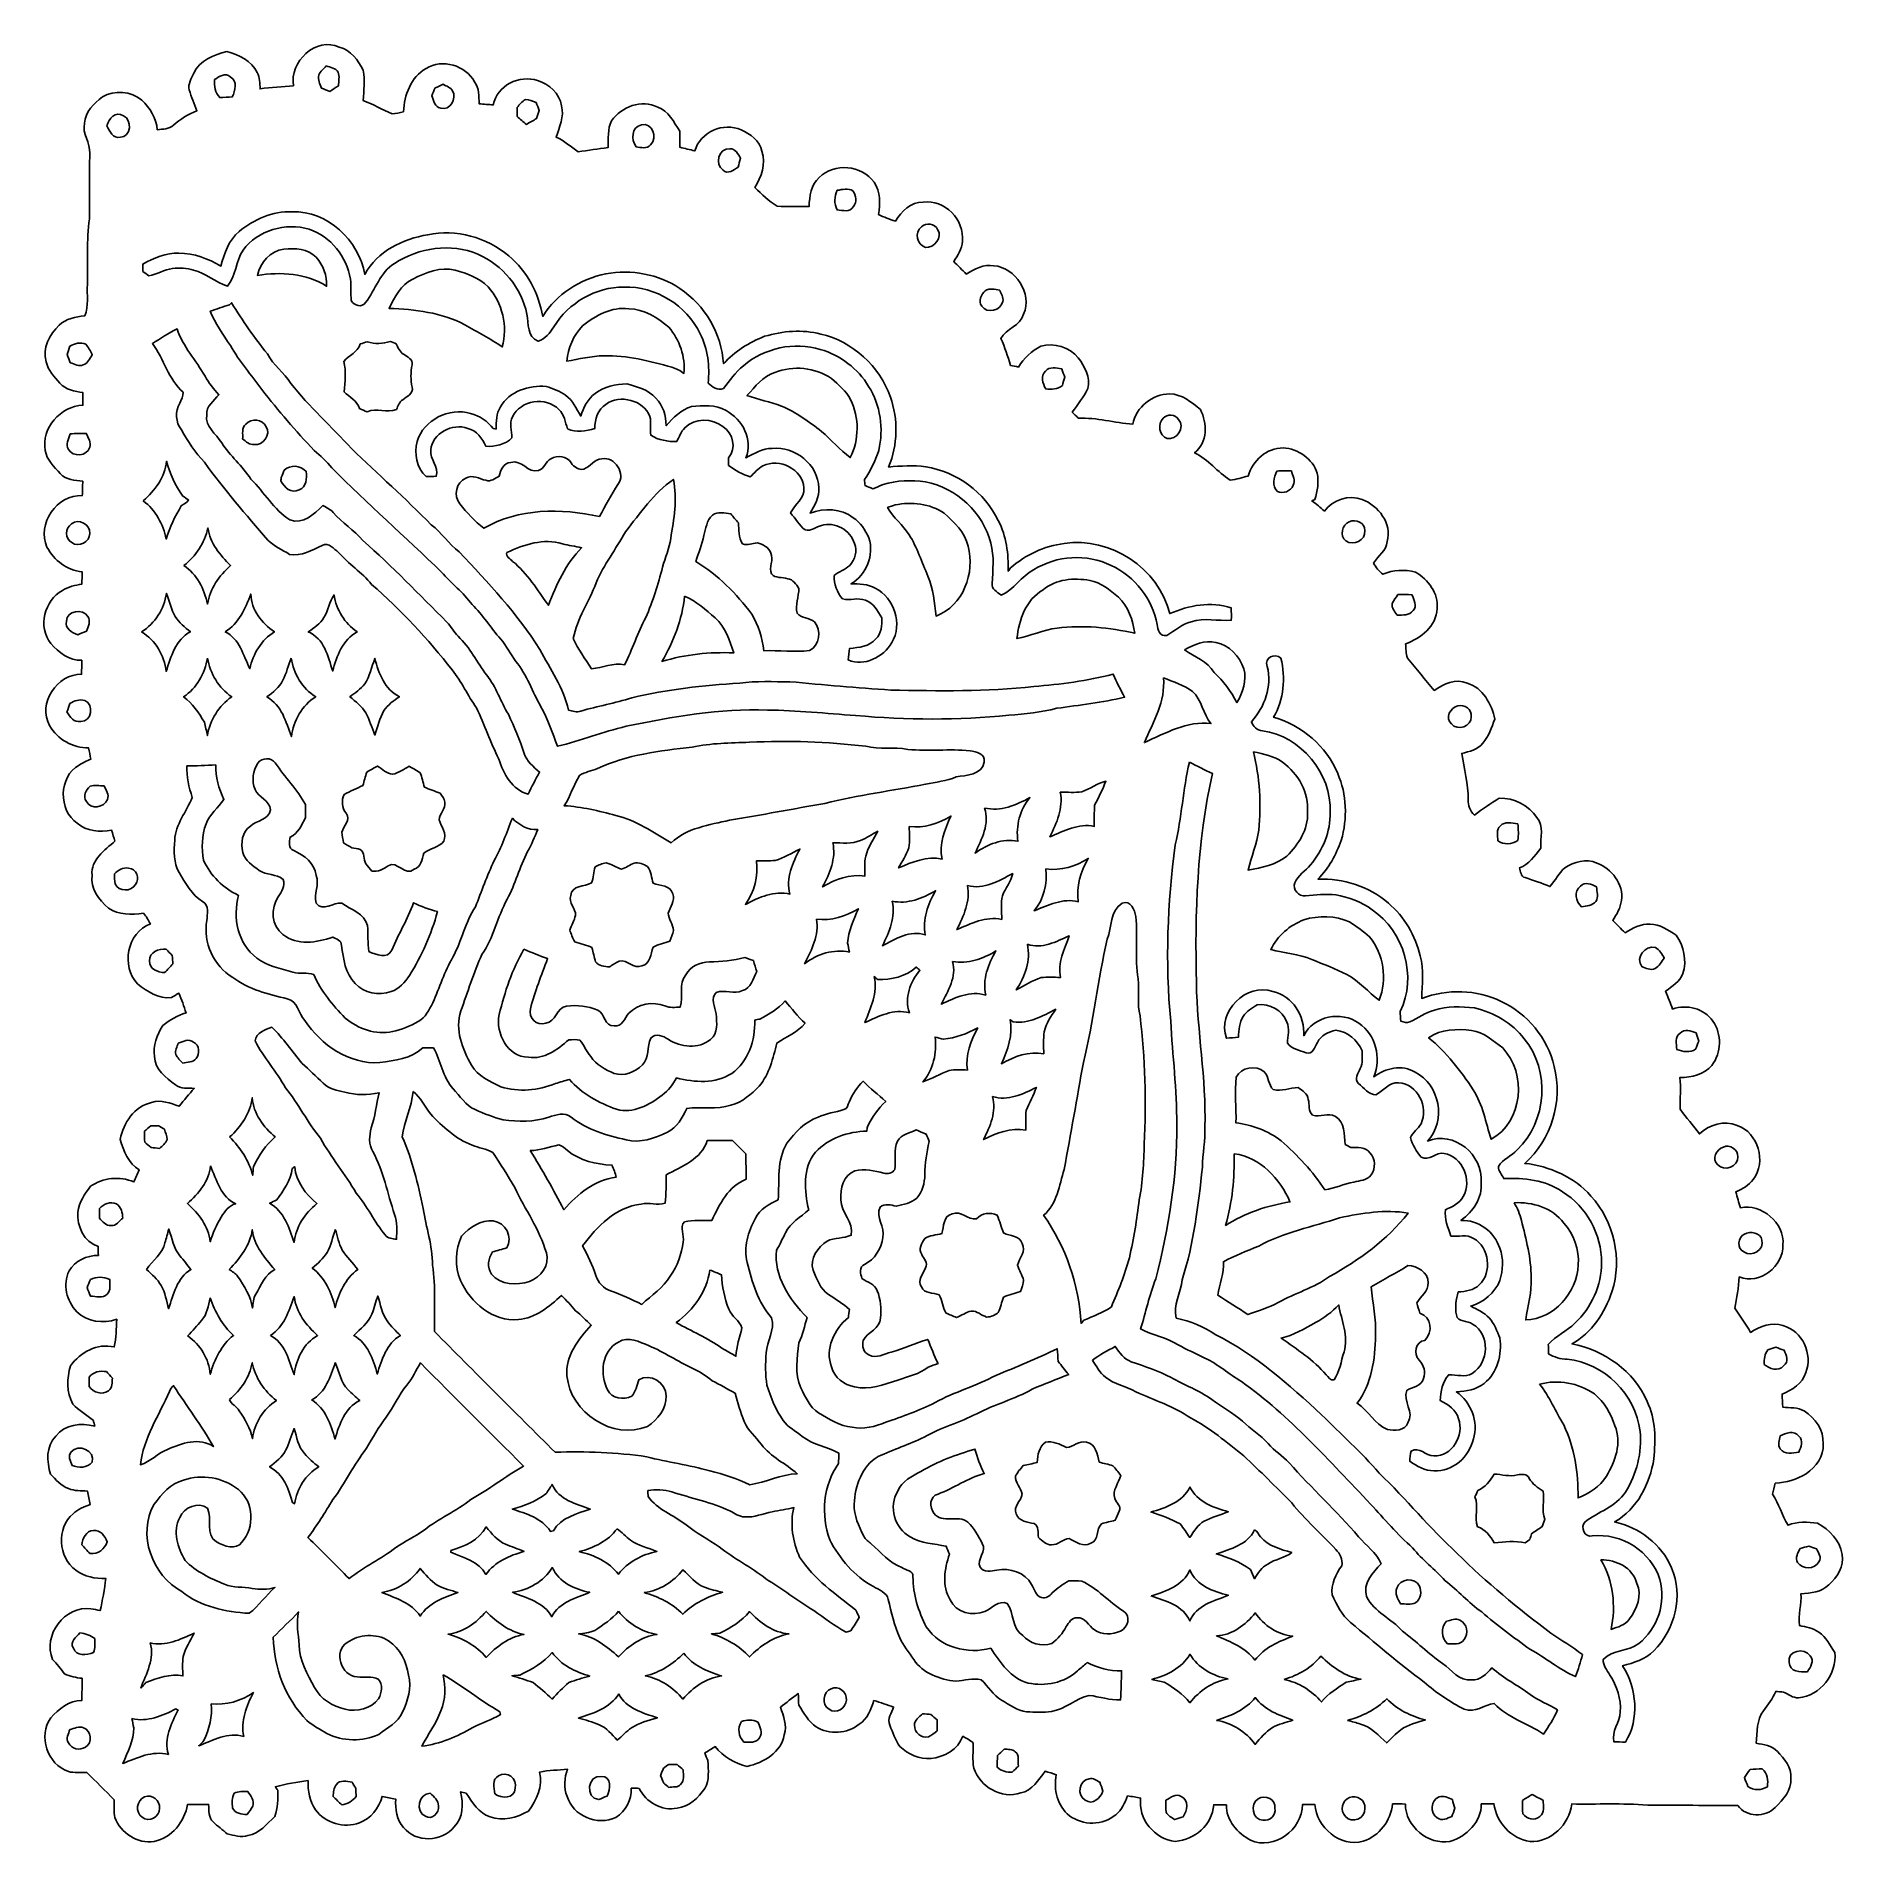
# Model space of a CAD drawing. Header units: centimetres. Extents: x -12.7 to 12.6, y -12.7 to 12.7.
import ezdxf

# ---------------------------------------------------------------- set-up
doc = ezdxf.new("R2010")
doc.units = ezdxf.units.CM
doc.header["$MEASUREMENT"] = 0
doc.layers.add('Camada 1', color=7, linetype='Continuous')

msp = doc.modelspace()

# ---------------------------------------------------------------- linework, layer by layer
at = {"layer": 'Camada 1', "color": 156}
for points, knots in [([(-9.11401, 12.02372), (-9.18033, 12.3592), (-8.79897, 12.71905), (-8.47301, 12.567), (-8.47301, 12.567), (-8.31038, 12.52677), (-8.20949, 12.3825), (-8.13752, 12.24174), (-8.13752, 12.24174), (-8.11071, 12.10204), (-8.13011, 11.95846), (-8.13822, 11.8177), (-8.13822, 11.8177), (-7.99888, 11.76443), (-7.86977, 11.69), (-7.73394, 11.62931), (-7.73394, 11.62931), (-7.67961, 11.63532), (-7.62669, 11.64942), (-7.57307, 11.66071), (-7.57307, 11.66071), (-7.56391, 11.89389), (-7.46831, 12.14649), (-7.25699, 12.26749), (-7.25699, 12.26749), (-7.03192, 12.40966), (-6.69819, 12.313), (-6.57577, 12.0784), (-6.57577, 12.0784), (-6.50769, 11.99056), (-6.51544, 11.87696), (-6.51298, 11.77219), (-6.51298, 11.77219), (-6.44666, 11.76725), (-6.38069, 11.76125), (-6.31437, 11.75737), (-6.31437, 11.75737), (-6.26426, 12.02583), (-5.94465, 12.18776), (-5.69382, 12.09674), (-5.69382, 12.09674), (-5.52874, 12.05264), (-5.38409, 11.91718), (-5.35727, 11.74432), (-5.35727, 11.74432), (-5.31213, 11.59191), (-5.38973, 11.44587), (-5.43243, 11.30299), (-5.43243, 11.30299), (-5.31566, 11.25573), (-5.22639, 11.16576), (-5.12234, 11.09873), (-5.12234, 11.09873), (-4.98298, 11.11814), (-4.8447, 11.14389), (-4.70429, 11.15695), (-4.70429, 11.15695), (-4.70005, 11.28254), (-4.71311, 11.41694), (-4.65313, 11.5323), (-4.65313, 11.5323), (-4.51626, 11.73339), (-4.23333, 11.83781), (-4.00719, 11.72668), (-4.00719, 11.72668), (-3.85444, 11.67129), (-3.78071, 11.51713), (-3.69887, 11.38907), (-3.69887, 11.38907), (-3.69746, 11.31393), (-3.6971, 11.23879), (-3.69675, 11.16329), (-3.69675, 11.16329), (-3.62691, 11.14565), (-3.55706, 11.12837), (-3.48684, 11.11179), (-3.48684, 11.11179), (-3.41171, 11.37179), (-3.08327, 11.52312), (-2.83774, 11.4053), (-2.83774, 11.4053), (-2.70686, 11.34886), (-2.57422, 11.25573), (-2.54599, 11.1058), (-2.54599, 11.1058), (-2.4825, 10.92941), (-2.55729, 10.74913), (-2.64478, 10.59638), (-2.64478, 10.59638), (-2.54635, 10.50325), (-2.44897, 10.40518), (-2.3315, 10.33638), (-2.3315, 10.33638), (-2.18298, 10.32333), (-2.03341, 10.33497), (-1.88453, 10.33144), (-1.88453, 10.33144), (-1.87537, 10.47432), (-1.8616, 10.63941), (-1.74201, 10.73714), (-1.74201, 10.73714), (-1.53423, 10.94916), (-1.14123, 10.91529), (-0.9726, 10.67117), (-0.9726, 10.67117), (-0.88159, 10.53782), (-0.88618, 10.37096), (-0.90981, 10.2182), (-0.90981, 10.2182), (-0.83255, 10.18575), (-0.75635, 10.14764), (-0.67415, 10.12754), (-0.67415, 10.12754), (-0.58702, 10.2623), (-0.45861, 10.39636), (-0.28504, 10.39247), (-0.28504, 10.39247), (0.01588, 10.43727), (0.30161, 10.13988), (0.26599, 9.8432), (0.26599, 9.8432), (0.26141, 9.73701), (0.19967, 9.64706), (0.14498, 9.56027), (0.14498, 9.56027), (0.20425, 9.50207), (0.26317, 9.44315), (0.32137, 9.38353), (0.32137, 9.38353), (0.43497, 9.45797), (0.56549, 9.52217), (0.7059, 9.5017), (0.7059, 9.5017), (1.01211, 9.47278), (1.25236, 9.11295), (1.12501, 8.82332), (1.12501, 8.82332), (1.07772, 8.65928), (0.88582, 8.618), (0.80503, 8.47865), (0.80503, 8.47865), (0.86571, 8.35942), (0.89923, 8.2296), (0.94192, 8.10365), (0.94192, 8.10365), (0.97861, 8.09519), (1.01528, 8.08743), (1.05268, 8.07966), (1.05268, 8.07966), (1.1303, 8.20173), (1.23506, 8.30826), (1.36525, 8.37318), (1.36525, 8.37318), (1.55645, 8.42256), (1.76671, 8.36224), (1.8923, 8.20772), (1.8923, 8.20772), (1.98225, 8.08601), (2.0701, 7.93573), (2.0253, 7.7784), (2.0253, 7.7784), (1.96708, 7.65951), (1.88312, 7.55543), (1.80833, 7.44643), (1.80833, 7.44643), (1.83549, 7.4189), (1.86302, 7.39104), (1.89052, 7.36316), (1.89052, 7.36316), (2.14982, 7.37198), (2.401, 7.29791), (2.6564, 7.2785), (2.6564, 7.2785), (2.70262, 7.51699), (2.93088, 7.7029), (3.17324, 7.70361), (3.17324, 7.70361), (3.34398, 7.70183), (3.47944, 7.58718), (3.60469, 7.48454), (3.60469, 7.48454), (3.70346, 7.28944), (3.70769, 7.02451), (3.52424, 6.87704), (3.52424, 6.87704), (3.71544, 6.78356), (3.84527, 6.60646), (4.02307, 6.49464), (4.02307, 6.49464), (4.10879, 6.50521), (4.19169, 6.53026), (4.27567, 6.55038), (4.27567, 6.55038), (4.33317, 6.76451), (4.53565, 6.95006), (4.76462, 6.94513), (4.76462, 6.94513), (4.97451, 6.93454), (5.18089, 6.79591), (5.24262, 6.58988), (5.24262, 6.58988), (5.26837, 6.46711), (5.24791, 6.34011), (5.21053, 6.22158), (5.21053, 6.22158), (5.2003, 6.217), (5.17947, 6.20781), (5.16924, 6.20323), (5.16924, 6.20323), (5.23134, 6.1602), (5.2892, 6.1108), (5.34423, 6.05861), (5.34423, 6.05861), (5.45889, 6.22229), (5.68747, 6.29002), (5.87445, 6.2237), (5.87445, 6.2237), (6.10198, 6.13587), (6.29462, 5.88573), (6.22477, 5.63386), (6.22477, 5.63386), (6.21454, 5.50403), (6.09599, 5.43312), (6.03284, 5.33082), (6.03284, 5.33082), (6.06283, 5.26803), (6.11433, 5.22004), (6.16444, 5.17313), (6.16444, 5.17313), (6.30624, 5.23592), (6.47206, 5.24369), (6.62094, 5.20417), (6.62094, 5.20417), (6.79662, 5.09869), (6.95006, 4.9096), (6.92431, 4.69194), (6.92431, 4.69194), (6.91797, 4.44358), (6.695, 4.27777), (6.48194, 4.1977), (6.48194, 4.1977), (6.49076, 4.13173), (6.48475, 4.06188), (6.50768, 3.99837), (6.50768, 3.99837), (6.63751, 3.85092), (6.75286, 3.69111), (6.8841, 3.54471), (6.8841, 3.54471), (7.01569, 3.63677), (7.18502, 3.71298), (7.34518, 3.64771), (7.34518, 3.64771), (7.56884, 3.57893), (7.68772, 3.35492), (7.73535, 3.14077), (7.73535, 3.14077), (7.68702, 3.02506), (7.65033, 2.90054), (7.56462, 2.80599), (7.56462, 2.80599), (7.49477, 2.71285), (7.37551, 2.6871), (7.26968, 2.6603), (7.26968, 2.6603), (7.30673, 2.44581), (7.35894, 2.23307), (7.36177, 2.01436), (7.36177, 2.01436), (7.35682, 1.93075), (7.39034, 1.8549), (7.44784, 1.79528), (7.44784, 1.79528), (7.55967, 1.881), (7.67644, 1.95896), (7.79744, 2.03093), (7.79744, 2.03093), (8.00169, 2.04257), (8.21195, 1.93111), (8.3252, 1.76072), (8.3252, 1.76072), (8.4268, 1.64182), (8.37211, 1.47425), (8.37917, 1.33208), (8.37917, 1.33208), (8.29451, 1.22344), (8.21477, 1.10313), (8.07861, 1.05516), (8.07861, 1.05516), (8.09837, 1.00824), (8.09554, 0.93274), (8.15903, 0.91968), (8.15903, 0.91968), (8.27546, 0.87736), (8.3954, 0.8449), (8.5083, 0.79269), (8.5083, 0.79269), (8.57919, 0.87877), (8.63389, 0.97861), (8.71502, 1.05587), (8.71502, 1.05587), (8.84414, 1.14017), (9.01734, 1.19167), (9.1641, 1.12182), (9.1641, 1.12182), (9.37224, 1.04563), (9.54617, 0.82761), (9.50948, 0.5976), (9.50948, 0.5976), (9.49995, 0.49354), (9.44421, 0.40357), (9.38776, 0.31855), (9.38776, 0.31855), (9.44597, 0.26105), (9.50348, 0.20284), (9.56132, 0.14464), (9.56132, 0.14464), (9.66927, 0.20496), (9.78252, 0.27693), (9.91198, 0.26528), (9.91198, 0.26528), (10.05063, 0.26987), (10.16423, 0.18238), (10.2757, 0.11219), (10.2757, 0.11219), (10.38684, -0.04409), (10.43128, -0.24306), (10.37307, -0.42827), (10.37307, -0.42827), (10.32544, -0.53798), (10.22244, -0.60713), (10.1293, -0.67522), (10.1293, -0.67522), (10.16282, -0.75847), (10.19632, -0.84172), (10.22809, -0.92569), (10.22809, -0.92569), (10.42775, -0.85231), (10.67118, -0.91756), (10.79429, -1.09361), (10.79429, -1.09361), (10.92129, -1.27706), (10.91106, -1.53634), (10.78052, -1.7152), (10.78052, -1.7152), (10.6694, -1.84291), (10.49372, -1.88806), (10.33003, -1.88312), (10.33003, -1.88312), (10.34873, -2.03129), (10.32827, -2.18052), (10.33497, -2.32938), (10.33497, -2.32938), (10.41893, -2.44863), (10.51877, -2.55729), (10.60343, -2.67687), (10.60343, -2.67687), (10.74313, -2.54458), (10.95162, -2.47967), (11.13542, -2.55658), (11.13542, -2.55658), (11.42893, -2.6603), (11.54677, -3.06846), (11.35944, -3.31505), (11.35944, -3.31505), (11.29629, -3.39583), (11.2081, -3.45086), (11.11462, -3.49003), (11.11462, -3.49003), (11.13472, -3.56446), (11.15589, -3.63819), (11.17881, -3.71193), (11.17881, -3.71193), (11.47375, -3.64737), (11.80358, -3.92465), (11.77536, -4.23228), (11.77536, -4.23228), (11.7817, -4.5339), (11.45258, -4.79565), (11.16295, -4.68171), (11.16295, -4.68171), (11.15236, -4.82988), (11.13296, -4.97769), (11.09873, -5.12234), (11.09873, -5.12234), (11.17458, -5.23346), (11.25643, -5.3407), (11.32134, -5.45923), (11.32134, -5.45923), (11.45433, -5.37457), (11.61837, -5.30895), (11.77571, -5.36539), (11.77571, -5.36539), (12.04948, -5.4363), (12.19729, -5.76686), (12.0964, -6.02438), (12.0964, -6.02438), (12.04877, -6.17748), (11.90412, -6.26779), (11.76372, -6.32459), (11.76372, -6.32459), (11.76301, -6.38668), (11.77008, -6.44842), (11.77466, -6.51087), (11.77466, -6.51087), (11.87484, -6.51651), (11.98068, -6.51157), (12.07275, -6.55954), (12.07275, -6.55954), (12.22833, -6.66043), (12.35251, -6.828), (12.3384, -7.02168), (12.3384, -7.02168), (12.35674, -7.19701), (12.23644, -7.34659), (12.10168, -7.44185), (12.10168, -7.44185), (11.97044, -7.51981), (11.82051, -7.56708), (11.66812, -7.5759), (11.66812, -7.5759), (11.65613, -7.62635), (11.64342, -7.67749), (11.63002, -7.72829), (11.63002, -7.72829), (11.71609, -7.86623), (11.76443, -8.02357), (11.84697, -8.16397), (11.84697, -8.16397), (11.97715, -8.10682), (12.12461, -8.12129), (12.26219, -8.13399), (12.26219, -8.13399), (12.42272, -8.23312), (12.58005, -8.37423), (12.6051, -8.57284), (12.6051, -8.57284), (12.64214, -8.74077), (12.53737, -8.89316), (12.41918, -9.00041), (12.41918, -9.00041), (12.31793, -9.10412), (12.16377, -9.11401), (12.02831, -9.12459), (12.02831, -9.12459), (12.03678, -9.27311), (11.98738, -9.42199), (12.00679, -9.56875), (12.00679, -9.56875), (12.09886, -9.5952), (12.19941, -9.60508), (12.27878, -9.66435), (12.27878, -9.66435), (12.3825, -9.73208), (12.43295, -9.84885), (12.50209, -9.94728), (12.50209, -9.94728), (12.5409, -10.25065), (12.29924, -10.55582), (11.99409, -10.58509), (11.99409, -10.58509), (11.91541, -10.58827), (11.85087, -10.53606), (11.78312, -10.5043), (11.78312, -10.5043), (11.75631, -10.5022), (11.70269, -10.49867), (11.67587, -10.49655), (11.67587, -10.49655), (11.62861, -10.59285), (11.57004, -10.6828), (11.50338, -10.76642), (11.50338, -10.76642), (11.40107, -10.89377), (11.41871, -11.06874), (11.40037, -11.2215), (11.40037, -11.2215), (11.50408, -11.24091), (11.62227, -11.25502), (11.69811, -11.33722), (11.69811, -11.33722), (11.79194, -11.44198), (11.9073, -11.5577), (11.88507, -11.71187), (11.88507, -11.71187), (11.90518, -11.88191), (11.77395, -12.01103), (11.666, -12.12249), (11.666, -12.12249), (11.52735, -12.26714), (11.26067, -12.26361), (11.14212, -12.09533), (11.14212, -12.09533), (10.72056, -12.09286), (10.29935, -12.09357), (9.87848, -12.0897), (9.87848, -12.0897), (9.52358, -12.06076), (9.16763, -12.08088), (8.81238, -12.07347), (8.81238, -12.07347), (8.77958, -12.35816), (8.52311, -12.61709), (8.22819, -12.60052), (8.22819, -12.60052), (7.96288, -12.56417), (7.75687, -12.32992), (7.72159, -12.06994), (7.72159, -12.06994), (7.66234, -12.07099), (7.60341, -12.07206), (7.5445, -12.0724), (7.5445, -12.0724), (7.54873, -12.32464), (7.3346, -12.53277), (7.10494, -12.59874), (7.10494, -12.59874), (6.79803, -12.65449), (6.47982, -12.38603), (6.47946, -12.07452), (6.47946, -12.07452), (6.41948, -12.07416), (6.35987, -12.07416), (6.30061, -12.07416), (6.30061, -12.07416), (6.27345, -12.3077), (6.11433, -12.52431), (5.88822, -12.59699), (5.88822, -12.59699), (5.56331, -12.69012), (5.23558, -12.39838), (5.20946, -12.08051), (5.20946, -12.08051), (5.1516, -12.08122), (5.09376, -12.08193), (5.0366, -12.08298), (5.0366, -12.08298), (5.03237, -12.43507), (4.64185, -12.72962), (4.30671, -12.58111), (4.30671, -12.58111), (4.12715, -12.48657), (3.96205, -12.29995), (3.96945, -12.08651), (3.96945, -12.08651), (3.90983, -12.08617), (3.85056, -12.0858), (3.7913, -12.0858), (3.7913, -12.0858), (3.77048, -12.36556), (3.52531, -12.57828), (3.25296, -12.5991), (3.25296, -12.5991), (2.96016, -12.57017), (2.72873, -12.28336), (2.76647, -11.99056), (2.76647, -11.99056), (2.70544, -11.97892), (2.64371, -11.96903), (2.58234, -11.96021), (2.58234, -11.96021), (2.54387, -12.05652), (2.50472, -12.15989), (2.41793, -12.22445), (2.41793, -12.22445), (2.23979, -12.38003), (1.95403, -12.37791), (1.76742, -12.23892), (1.76742, -12.23892), (1.60126, -12.10062), (1.54057, -11.87202), (1.58291, -11.66424), (1.58291, -11.66424), (1.53105, -11.64766), (1.4792, -11.63072), (1.42733, -11.6145), (1.42733, -11.6145), (1.33561, -11.73692), (1.24741, -11.88614), (1.08513, -11.91965), (1.08513, -11.91965), (0.81385, -12.01137), (0.51435, -11.83075), (0.42545, -11.5697), (0.42545, -11.5697), (0.40252, -11.45399), (0.42298, -11.33651), (0.41697, -11.22045), (0.41697, -11.22045), (0.37889, -11.17599), (0.32173, -11.15413), (0.27305, -11.12448), (0.27305, -11.12448), (0.20425, -11.30935), (0.0134, -11.41589), (-0.17463, -11.43811), (-0.17463, -11.43811), (-0.33584, -11.44939), (-0.49459, -11.37673), (-0.61066, -11.26842), (-0.61066, -11.26842), (-0.67768, -11.18022), (-0.70943, -11.07193), (-0.7507, -10.97068), (-0.7507, -10.97068), (-0.79162, -10.88178), (-0.7239, -10.79675), (-0.69849, -10.71421), (-0.69849, -10.71421), (-0.79021, -10.68387), (-0.88229, -10.65354), (-0.97367, -10.62284), (-0.97367, -10.62284), (-1.01811, -10.74525), (-1.06362, -10.88248), (-1.17934, -10.95691), (-1.17934, -10.95691), (-1.34972, -11.08886), (-1.6016, -11.10933), (-1.78505, -10.9929), (-1.78505, -10.9929), (-1.89406, -10.91742), (-1.9565, -10.79746), (-2.02847, -10.69021), (-2.02847, -10.69021), (-2.03129, -10.63483), (-2.03376, -10.5798), (-2.03517, -10.52512), (-2.03517, -10.52512), (-2.11842, -10.59003), (-2.20556, -10.64965), (-2.28635, -10.71808), (-2.28635, -10.71808), (-2.24472, -10.84121), (-2.18863, -10.97314), (-2.23343, -11.10402), (-2.23343, -11.10402), (-2.27224, -11.3545), (-2.52552, -11.49456), (-2.75166, -11.5464), (-2.75166, -11.5464), (-2.92593, -11.50443), (-3.09033, -11.41306), (-3.20111, -11.27019), (-3.20111, -11.27019), (-3.24979, -11.29911), (-3.29812, -11.32945), (-3.34751, -11.35839), (-3.34751, -11.35839), (-3.3334, -11.39401), (-3.31893, -11.43), (-3.30412, -11.46598), (-3.30412, -11.46598), (-3.29917, -11.59581), (-3.2773, -11.73726), (-3.34539, -11.85545), (-3.34539, -11.85545), (-3.43605, -11.9895), (-3.56975, -12.10839), (-3.7345, -12.13379), (-3.7345, -12.13379), (-3.94935, -12.17682), (-4.17583, -12.05018), (-4.26755, -11.85474), (-4.26755, -11.85474), (-4.29506, -11.85438), (-4.35081, -11.85367), (-4.37868, -11.85333), (-4.37868, -11.85333), (-4.37479, -12.01666), (-4.45452, -12.17682), (-4.59527, -12.26219), (-4.59527, -12.26219), (-4.84823, -12.38919), (-5.19959, -12.24033), (-5.27861, -11.96764), (-5.27861, -11.96764), (-5.32659, -11.84556), (-5.31883, -11.70763), (-5.27049, -11.58733), (-5.27049, -11.58733), (-5.40137, -11.60039), (-5.53366, -11.6011), (-5.66349, -11.62614), (-5.66349, -11.62614), (-5.61233, -11.82582), (-5.70371, -12.01561), (-5.81942, -12.17295), (-5.81942, -12.17295), (-5.98204, -12.26326), (-6.17748, -12.32675), (-6.35952, -12.25337), (-6.35952, -12.25337), (-6.51932, -12.20294), (-6.6033, -12.04948), (-6.69607, -11.92318), (-6.69607, -11.92318), (-6.71547, -11.9186), (-6.75464, -11.90941), (-6.77438, -11.90483), (-6.77438, -11.90483), (-6.73206, -12.07169), (-6.73028, -12.26679), (-6.86118, -12.39697), (-6.86118, -12.39697), (-7.03438, -12.60792), (-7.40163, -12.62345), (-7.57202, -12.40189), (-7.57202, -12.40189), (-7.67326, -12.29571), (-7.68843, -12.14402), (-7.68278, -12.00467), (-7.68278, -12.00467), (-7.74593, -11.99303), (-7.80873, -11.97963), (-7.87223, -11.96833), (-7.87223, -11.96833), (-7.91774, -12.13026), (-8.02852, -12.2809), (-8.19185, -12.33769), (-8.19185, -12.33769), (-8.40775, -12.42306), (-8.67021, -12.34086), (-8.80674, -12.15565), (-8.80674, -12.15565), (-8.8907, -12.03749), (-8.91398, -11.88895), (-8.91152, -11.74715), (-8.91152, -11.74715), (-9.06603, -11.7683), (-9.2202, -11.79335), (-9.37118, -11.83252), (-9.37118, -11.83252), (-9.36271, -11.84416), (-9.34578, -11.8678), (-9.33731, -11.87979), (-9.33731, -11.87979), (-9.33026, -12.00431), (-9.33908, -12.1299), (-9.37612, -12.24986), (-9.37612, -12.24986), (-9.49078, -12.35216), (-9.59343, -12.49079), (-9.7543, -12.51832), (-9.7543, -12.51832), (-9.85131, -12.54936), (-9.95009, -12.51162), (-10.04605, -12.49469), (-10.04605, -12.49469), (-10.11026, -12.43682), (-10.1794, -12.38496), (-10.24184, -12.32605), (-10.24184, -12.32605), (-10.31169, -12.26431), (-10.29899, -12.16413), (-10.30781, -12.08122), (-10.30781, -12.08122), (-10.40553, -12.08229), (-10.50289, -12.08193), (-10.60061, -12.08088), (-10.60061, -12.08088), (-10.64471, -12.32252), (-10.82251, -12.5469), (-11.0691, -12.59981), (-11.0691, -12.59981), (-11.3044, -12.63826), (-11.53689, -12.48056), (-11.62261, -12.26467), (-11.62261, -12.26467), (-11.63848, -12.18282), (-11.63143, -12.09852), (-11.63178, -12.01632), (-11.63178, -12.01632), (-11.75843, -11.88649), (-11.88613, -11.75773), (-12.01596, -11.63179), (-12.01596, -11.63179), (-12.10168, -11.63109), (-12.18917, -11.64025), (-12.27348, -11.61944), (-12.27348, -11.61944), (-12.56523, -11.51995), (-12.70634, -11.12026), (-12.51937, -10.86731), (-12.51937, -10.86731), (-12.40719, -10.74067), (-12.26396, -10.61895), (-12.0844, -10.62214), (-12.0844, -10.62214), (-12.08228, -10.51842), (-12.08228, -10.41471), (-12.08051, -10.31134), (-12.08051, -10.31134), (-12.16625, -10.30357), (-12.2495, -10.28312), (-12.32887, -10.25031), (-12.32887, -10.25031), (-12.37896, -10.17798), (-12.43541, -10.11061), (-12.49538, -10.04675), (-12.49538, -10.04675), (-12.63967, -9.71267), (-12.32146, -9.28263), (-11.9581, -9.33732), (-11.9581, -9.33732), (-11.91436, -9.34154), (-11.87167, -9.35002), (-11.82934, -9.36271), (-11.82934, -9.36271), (-11.79159, -9.21456), (-11.76937, -9.06356), (-11.7475, -8.91258), (-11.7475, -8.91258), (-11.89566, -8.9154), (-12.05159, -8.88824), (-12.16942, -8.79264), (-12.16942, -8.79264), (-12.41777, -8.61694), (-12.44282, -8.20208), (-12.20858, -8.00452), (-12.20858, -8.00452), (-12.14154, -7.93891), (-12.05229, -7.90575), (-11.96622, -7.87364), (-11.96622, -7.87364), (-11.97963, -7.81015), (-11.99373, -7.74734), (-12.00679, -7.68456), (-12.00679, -7.68456), (-12.09604, -7.68173), (-12.18847, -7.68419), (-12.27278, -7.65033), (-12.27278, -7.65033), (-12.37721, -7.61293), (-12.44776, -7.52298), (-12.52537, -7.44926), (-12.52537, -7.44926), (-12.57476, -7.27109), (-12.59204, -7.05943), (-12.45058, -6.91727), (-12.45058, -6.91727), (-12.3264, -6.74263), (-12.09569, -6.72958), (-11.90448, -6.77367), (-11.90448, -6.77367), (-11.90907, -6.75428), (-11.9186, -6.71583), (-11.92318, -6.69642), (-11.92318, -6.69642), (-12.02196, -6.62199), (-12.12249, -6.55002), (-12.21316, -6.46606), (-12.21316, -6.46606), (-12.29888, -6.29742), (-12.29677, -6.10588), (-12.24315, -5.92807), (-12.24315, -5.92807), (-12.10168, -5.73933), (-11.87132, -5.60846), (-11.63002, -5.66384), (-11.63002, -5.66384), (-11.60568, -5.53578), (-11.59756, -5.40561), (-11.5958, -5.27543), (-11.5958, -5.27543), (-11.78418, -5.34141), (-12.01137, -5.31459), (-12.15637, -5.1696), (-12.15637, -5.1696), (-12.29677, -5.02143), (-12.35674, -4.78542), (-12.26326, -4.59739), (-12.26326, -4.59739), (-12.17824, -4.45735), (-12.01526, -4.37832), (-11.85333, -4.37973), (-11.85333, -4.37973), (-11.85368, -4.3374), (-11.85403, -4.29541), (-11.85439, -4.25379), (-11.85439, -4.25379), (-12.05229, -4.19347), (-12.15707, -3.9684), (-12.14013, -3.7726), (-12.14013, -3.7726), (-12.13167, -3.63255), (-12.03783, -3.52212), (-11.96445, -3.41066), (-11.96445, -3.41066), (-11.78418, -3.28894), (-11.55594, -3.26424), (-11.35486, -3.34926), (-11.35486, -3.34926), (-11.33051, -3.29318), (-11.3037, -3.23778), (-11.27865, -3.18206), (-11.27865, -3.18206), (-11.42894, -3.08785), (-11.50196, -2.91747), (-11.54606, -2.75271), (-11.54606, -2.75271), (-11.5002, -2.52236), (-11.35097, -2.28564), (-11.10615, -2.2359), (-11.10615, -2.2359), (-10.97527, -2.18827), (-10.84298, -2.24649), (-10.71845, -2.28706), (-10.71845, -2.28706), (-10.64965, -2.20239), (-10.58262, -2.11632), (-10.50784, -2.03694), (-10.50784, -2.03694), (-10.59673, -2.02952), (-10.69904, -2.0521), (-10.77136, -1.98754), (-10.77136, -1.98754), (-10.90365, -1.88982), (-11.06205, -1.7727), (-11.06557, -1.59173), (-11.06557, -1.59173), (-11.08992, -1.43581), (-11.031, -1.28658), (-10.95021, -1.15639), (-10.95021, -1.15639), (-10.85109, -1.07914), (-10.74243, -1.01564), (-10.62178, -0.9779), (-10.62178, -0.9779), (-10.65176, -0.8844), (-10.68598, -0.79233), (-10.72409, -0.70202), (-10.72409, -0.70202), (-10.75936, -0.72214), (-10.79429, -0.74295), (-10.82921, -0.76412), (-10.82921, -0.76412), (-11.00772, -0.7821), (-11.1707, -0.68121), (-11.30229, -0.5715), (-11.30229, -0.5715), (-11.54076, -0.32666), (-11.45081, 0.14887), (-11.12343, 0.26987), (-11.12343, 0.26987), (-11.15306, 0.32137), (-11.17917, 0.37606), (-11.22009, 0.41909), (-11.22009, 0.41909), (-11.3859, 0.39933), (-11.56899, 0.3884), (-11.71151, 0.49213), (-11.71151, 0.49213), (-11.8438, 0.60783), (-11.96869, 0.76553), (-11.94188, 0.9532), (-11.94188, 0.9532), (-11.96093, 1.17086), (-11.7616, 1.30315), (-11.62049, 1.43157), (-11.62049, 1.43157), (-11.63742, 1.48201), (-11.65331, 1.53212), (-11.66741, 1.58291), (-11.66741, 1.58291), (-11.83286, 1.55187), (-12.01561, 1.56986), (-12.14861, 1.68134), (-12.14861, 1.68134), (-12.41742, 1.85949), (-12.41072, 2.33856), (-12.12426, 2.4966), (-12.12426, 2.4966), (-12.0724, 2.52942), (-12.01596, 2.5534), (-11.96057, 2.57915), (-11.96057, 2.57915), (-11.96904, 2.63277), (-11.97856, 2.68605), (-11.98915, 2.73897), (-11.98915, 2.73897), (-12.20752, 2.73368), (-12.43048, 2.85962), (-12.53596, 3.05223), (-12.53596, 3.05223), (-12.71164, 3.35633), (-12.43294, 3.78142), (-12.08757, 3.77155), (-12.08757, 3.77155), (-12.08722, 3.83716), (-12.08652, 3.90277), (-12.08581, 3.96804), (-12.08581, 3.96804), (-12.26396, 3.95605), (-12.40789, 4.07987), (-12.51832, 4.20404), (-12.51832, 4.20404), (-12.70952, 4.43335), (-12.60722, 4.80518), (-12.3578, 4.94736), (-12.3578, 4.94736), (-12.27384, 4.99674), (-12.17824, 5.02038), (-12.08299, 5.0366), (-12.08299, 5.0366), (-12.08228, 5.0941), (-12.08158, 5.1516), (-12.08016, 5.20876), (-12.08016, 5.20876), (-12.29324, 5.22569), (-12.47387, 5.37104), (-12.5737, 5.55342), (-12.5737, 5.55342), (-12.72363, 5.87833), (-12.43223, 6.29601), (-12.07805, 6.27661), (-12.07805, 6.27661), (-12.07593, 6.344), (-12.07417, 6.41173), (-12.07205, 6.47912), (-12.07205, 6.47912), (-12.18318, 6.48616), (-12.30595, 6.49886), (-12.38673, 6.58459), (-12.38673, 6.58459), (-12.46928, 6.68301), (-12.5797, 6.77403), (-12.59769, 6.90915), (-12.59769, 6.90915), (-12.66013, 7.22241), (-12.3825, 7.53356), (-12.07064, 7.54486), (-12.07064, 7.54486), (-12.07134, 7.60411), (-12.07134, 7.66302), (-12.07028, 7.72195), (-12.07028, 7.72195), (-12.18353, 7.74312), (-12.313, 7.7597), (-12.39273, 7.85283), (-12.39273, 7.85283), (-12.46928, 7.94455), (-12.561, 8.0331), (-12.58534, 8.1548), (-12.58534, 8.1548), (-12.64425, 8.34495), (-12.53313, 8.53474), (-12.40367, 8.66668), (-12.40367, 8.66668), (-12.30911, 8.76123), (-12.17083, 8.78204), (-12.04453, 8.79862), (-12.04453, 8.79862), (-11.98315, 8.93903), (-12.0149, 9.09496), (-12.0075, 9.24277), (-12.0075, 9.24277), (-11.99832, 9.54827), (-12.0216, 9.85555), (-11.97927, 10.15929), (-11.97927, 10.15929), (-11.97362, 10.46514), (-11.97856, 10.77136), (-11.97362, 11.07757), (-11.97362, 11.07757), (-11.96199, 11.22467), (-12.08511, 11.35062), (-12.047, 11.49914), (-12.047, 11.49914), (-12.0343, 11.65895), (-11.91789, 11.77748), (-11.79723, 11.8692), (-11.79723, 11.8692), (-11.62473, 11.97115), (-11.39825, 11.94893), (-11.24267, 11.82511), (-11.24267, 11.82511), (-11.12908, 11.71222), (-11.03876, 11.57181), (-11.02606, 11.40847), (-11.02606, 11.40847), (-10.94775, 11.4187), (-10.8585, 11.41165), (-10.79853, 11.47339), (-10.79853, 11.47339), (-10.70362, 11.56193), (-10.58826, 11.6219), (-10.4708, 11.67553), (-10.4708, 11.67553), (-10.50501, 11.7736), (-10.54876, 11.86814), (-10.57839, 11.96763), (-10.57839, 11.96763), (-10.60167, 12.05052), (-10.54593, 12.12673), (-10.51489, 12.19976), (-10.51489, 12.19976), (-10.43552, 12.38179), (-10.22879, 12.45729), (-10.05204, 12.50526), (-10.05204, 12.50526), (-9.88483, 12.4594), (-9.70244, 12.3758), (-9.62519, 12.20964), (-9.62519, 12.20964), (-9.58779, 12.13943), (-9.5885, 12.05865), (-9.58391, 11.98138), (-9.58391, 11.98138), (-9.42869, 12.00925), (-9.27029, 12.00467), (-9.11401, 12.02372)], [0, 0, 0, 0, 0.00358423, 0.00358423, 0.00358423, 0.00358423, 0.00716846, 0.00716846, 0.00716846, 0.00716846, 0.01075269, 0.01075269, 0.01075269, 0.01075269, 0.01433692, 0.01433692, 0.01433692, 0.01433692, 0.01792115, 0.01792115, 0.01792115, 0.01792115, 0.02150538, 0.02150538, 0.02150538, 0.02150538, 0.02508961, 0.02508961, 0.02508961, 0.02508961, 0.02867384, 0.02867384, 0.02867384, 0.02867384, 0.03225806, 0.03225806, 0.03225806, 0.03225806, 0.03584229, 0.03584229, 0.03584229, 0.03584229, 0.03942652, 0.03942652, 0.03942652, 0.03942652, 0.04301075, 0.04301075, 0.04301075, 0.04301075, 0.04659498, 0.04659498, 0.04659498, 0.04659498, 0.05017921, 0.05017921, 0.05017921, 0.05017921, 0.05376344, 0.05376344, 0.05376344, 0.05376344, 0.05734767, 0.05734767, 0.05734767, 0.05734767, 0.0609319, 0.0609319, 0.0609319, 0.0609319, 0.06451613, 0.06451613, 0.06451613, 0.06451613, 0.06810036, 0.06810036, 0.06810036, 0.06810036, 0.07168459, 0.07168459, 0.07168459, 0.07168459, 0.07526882, 0.07526882, 0.07526882, 0.07526882, 0.07885305, 0.07885305, 0.07885305, 0.07885305, 0.08243728, 0.08243728, 0.08243728, 0.08243728, 0.08602151, 0.08602151, 0.08602151, 0.08602151, 0.08960573, 0.08960573, 0.08960573, 0.08960573, 0.09318996, 0.09318996, 0.09318996, 0.09318996, 0.09677419, 0.09677419, 0.09677419, 0.09677419, 0.10035842, 0.10035842, 0.10035842, 0.10035842, 0.10394265, 0.10394265, 0.10394265, 0.10394265, 0.10752688, 0.10752688, 0.10752688, 0.10752688, 0.11111111, 0.11111111, 0.11111111, 0.11111111, 0.11469534, 0.11469534, 0.11469534, 0.11469534, 0.11827957, 0.11827957, 0.11827957, 0.11827957, 0.1218638, 0.1218638, 0.1218638, 0.1218638, 0.12544803, 0.12544803, 0.12544803, 0.12544803, 0.12903226, 0.12903226, 0.12903226, 0.12903226, 0.13261649, 0.13261649, 0.13261649, 0.13261649, 0.13620072, 0.13620072, 0.13620072, 0.13620072, 0.13978495, 0.13978495, 0.13978495, 0.13978495, 0.14336918, 0.14336918, 0.14336918, 0.14336918, 0.14695341, 0.14695341, 0.14695341, 0.14695341, 0.15053763, 0.15053763, 0.15053763, 0.15053763, 0.15412186, 0.15412186, 0.15412186, 0.15412186, 0.15770609, 0.15770609, 0.15770609, 0.15770609, 0.16129032, 0.16129032, 0.16129032, 0.16129032, 0.16487455, 0.16487455, 0.16487455, 0.16487455, 0.16845878, 0.16845878, 0.16845878, 0.16845878, 0.17204301, 0.17204301, 0.17204301, 0.17204301, 0.17562724, 0.17562724, 0.17562724, 0.17562724, 0.17921147, 0.17921147, 0.17921147, 0.17921147, 0.1827957, 0.1827957, 0.1827957, 0.1827957, 0.18637993, 0.18637993, 0.18637993, 0.18637993, 0.18996416, 0.18996416, 0.18996416, 0.18996416, 0.19354839, 0.19354839, 0.19354839, 0.19354839, 0.19713262, 0.19713262, 0.19713262, 0.19713262, 0.20071685, 0.20071685, 0.20071685, 0.20071685, 0.20430108, 0.20430108, 0.20430108, 0.20430108, 0.2078853, 0.2078853, 0.2078853, 0.2078853, 0.21146953, 0.21146953, 0.21146953, 0.21146953, 0.21505376, 0.21505376, 0.21505376, 0.21505376, 0.21863799, 0.21863799, 0.21863799, 0.21863799, 0.22222222, 0.22222222, 0.22222222, 0.22222222, 0.22580645, 0.22580645, 0.22580645, 0.22580645, 0.22939068, 0.22939068, 0.22939068, 0.22939068, 0.23297491, 0.23297491, 0.23297491, 0.23297491, 0.23655914, 0.23655914, 0.23655914, 0.23655914, 0.24014337, 0.24014337, 0.24014337, 0.24014337, 0.2437276, 0.2437276, 0.2437276, 0.2437276, 0.24731183, 0.24731183, 0.24731183, 0.24731183, 0.25089606, 0.25089606, 0.25089606, 0.25089606, 0.25448029, 0.25448029, 0.25448029, 0.25448029, 0.25806452, 0.25806452, 0.25806452, 0.25806452, 0.26164875, 0.26164875, 0.26164875, 0.26164875, 0.26523297, 0.26523297, 0.26523297, 0.26523297, 0.2688172, 0.2688172, 0.2688172, 0.2688172, 0.27240143, 0.27240143, 0.27240143, 0.27240143, 0.27598566, 0.27598566, 0.27598566, 0.27598566, 0.27956989, 0.27956989, 0.27956989, 0.27956989, 0.28315412, 0.28315412, 0.28315412, 0.28315412, 0.28673835, 0.28673835, 0.28673835, 0.28673835, 0.29032258, 0.29032258, 0.29032258, 0.29032258, 0.29390681, 0.29390681, 0.29390681, 0.29390681, 0.29749104, 0.29749104, 0.29749104, 0.29749104, 0.30107527, 0.30107527, 0.30107527, 0.30107527, 0.3046595, 0.3046595, 0.3046595, 0.3046595, 0.30824373, 0.30824373, 0.30824373, 0.30824373, 0.31182796, 0.31182796, 0.31182796, 0.31182796, 0.31541219, 0.31541219, 0.31541219, 0.31541219, 0.31899642, 0.31899642, 0.31899642, 0.31899642, 0.32258065, 0.32258065, 0.32258065, 0.32258065, 0.32616487, 0.32616487, 0.32616487, 0.32616487, 0.3297491, 0.3297491, 0.3297491, 0.3297491, 0.33333333, 0.33333333, 0.33333333, 0.33333333, 0.33691756, 0.33691756, 0.33691756, 0.33691756, 0.34050179, 0.34050179, 0.34050179, 0.34050179, 0.34408602, 0.34408602, 0.34408602, 0.34408602, 0.34767025, 0.34767025, 0.34767025, 0.34767025, 0.35125448, 0.35125448, 0.35125448, 0.35125448, 0.35483871, 0.35483871, 0.35483871, 0.35483871, 0.35842294, 0.35842294, 0.35842294, 0.35842294, 0.36200717, 0.36200717, 0.36200717, 0.36200717, 0.3655914, 0.3655914, 0.3655914, 0.3655914, 0.36917563, 0.36917563, 0.36917563, 0.36917563, 0.37275986, 0.37275986, 0.37275986, 0.37275986, 0.37634409, 0.37634409, 0.37634409, 0.37634409, 0.37992832, 0.37992832, 0.37992832, 0.37992832, 0.38351254, 0.38351254, 0.38351254, 0.38351254, 0.38709677, 0.38709677, 0.38709677, 0.38709677, 0.390681, 0.390681, 0.390681, 0.390681, 0.39426523, 0.39426523, 0.39426523, 0.39426523, 0.39784946, 0.39784946, 0.39784946, 0.39784946, 0.40143369, 0.40143369, 0.40143369, 0.40143369, 0.40501792, 0.40501792, 0.40501792, 0.40501792, 0.40860215, 0.40860215, 0.40860215, 0.40860215, 0.41218638, 0.41218638, 0.41218638, 0.41218638, 0.41577061, 0.41577061, 0.41577061, 0.41577061, 0.41935484, 0.41935484, 0.41935484, 0.41935484, 0.42293907, 0.42293907, 0.42293907, 0.42293907, 0.4265233, 0.4265233, 0.4265233, 0.4265233, 0.43010753, 0.43010753, 0.43010753, 0.43010753, 0.43369176, 0.43369176, 0.43369176, 0.43369176, 0.43727599, 0.43727599, 0.43727599, 0.43727599, 0.44086022, 0.44086022, 0.44086022, 0.44086022, 0.44444444, 0.44444444, 0.44444444, 0.44444444, 0.44802867, 0.44802867, 0.44802867, 0.44802867, 0.4516129, 0.4516129, 0.4516129, 0.4516129, 0.45519713, 0.45519713, 0.45519713, 0.45519713, 0.45878136, 0.45878136, 0.45878136, 0.45878136, 0.46236559, 0.46236559, 0.46236559, 0.46236559, 0.46594982, 0.46594982, 0.46594982, 0.46594982, 0.46953405, 0.46953405, 0.46953405, 0.46953405, 0.47311828, 0.47311828, 0.47311828, 0.47311828, 0.47670251, 0.47670251, 0.47670251, 0.47670251, 0.48028674, 0.48028674, 0.48028674, 0.48028674, 0.48387097, 0.48387097, 0.48387097, 0.48387097, 0.4874552, 0.4874552, 0.4874552, 0.4874552, 0.49103943, 0.49103943, 0.49103943, 0.49103943, 0.49462366, 0.49462366, 0.49462366, 0.49462366, 0.49820789, 0.49820789, 0.49820789, 0.49820789, 0.50179211, 0.50179211, 0.50179211, 0.50179211, 0.50537634, 0.50537634, 0.50537634, 0.50537634, 0.50896057, 0.50896057, 0.50896057, 0.50896057, 0.5125448, 0.5125448, 0.5125448, 0.5125448, 0.51612903, 0.51612903, 0.51612903, 0.51612903, 0.51971326, 0.51971326, 0.51971326, 0.51971326, 0.52329749, 0.52329749, 0.52329749, 0.52329749, 0.52688172, 0.52688172, 0.52688172, 0.52688172, 0.53046595, 0.53046595, 0.53046595, 0.53046595, 0.53405018, 0.53405018, 0.53405018, 0.53405018, 0.53763441, 0.53763441, 0.53763441, 0.53763441, 0.54121864, 0.54121864, 0.54121864, 0.54121864, 0.54480287, 0.54480287, 0.54480287, 0.54480287, 0.5483871, 0.5483871, 0.5483871, 0.5483871, 0.55197133, 0.55197133, 0.55197133, 0.55197133, 0.55555556, 0.55555556, 0.55555556, 0.55555556, 0.55913978, 0.55913978, 0.55913978, 0.55913978, 0.56272401, 0.56272401, 0.56272401, 0.56272401, 0.56630824, 0.56630824, 0.56630824, 0.56630824, 0.56989247, 0.56989247, 0.56989247, 0.56989247, 0.5734767, 0.5734767, 0.5734767, 0.5734767, 0.57706093, 0.57706093, 0.57706093, 0.57706093, 0.58064516, 0.58064516, 0.58064516, 0.58064516, 0.58422939, 0.58422939, 0.58422939, 0.58422939, 0.58781362, 0.58781362, 0.58781362, 0.58781362, 0.59139785, 0.59139785, 0.59139785, 0.59139785, 0.59498208, 0.59498208, 0.59498208, 0.59498208, 0.59856631, 0.59856631, 0.59856631, 0.59856631, 0.60215054, 0.60215054, 0.60215054, 0.60215054, 0.60573477, 0.60573477, 0.60573477, 0.60573477, 0.609319, 0.609319, 0.609319, 0.609319, 0.61290323, 0.61290323, 0.61290323, 0.61290323, 0.61648746, 0.61648746, 0.61648746, 0.61648746, 0.62007168, 0.62007168, 0.62007168, 0.62007168, 0.62365591, 0.62365591, 0.62365591, 0.62365591, 0.62724014, 0.62724014, 0.62724014, 0.62724014, 0.63082437, 0.63082437, 0.63082437, 0.63082437, 0.6344086, 0.6344086, 0.6344086, 0.6344086, 0.63799283, 0.63799283, 0.63799283, 0.63799283, 0.64157706, 0.64157706, 0.64157706, 0.64157706, 0.64516129, 0.64516129, 0.64516129, 0.64516129, 0.64874552, 0.64874552, 0.64874552, 0.64874552, 0.65232975, 0.65232975, 0.65232975, 0.65232975, 0.65591398, 0.65591398, 0.65591398, 0.65591398, 0.65949821, 0.65949821, 0.65949821, 0.65949821, 0.66308244, 0.66308244, 0.66308244, 0.66308244, 0.66666667, 0.66666667, 0.66666667, 0.66666667, 0.6702509, 0.6702509, 0.6702509, 0.6702509, 0.67383513, 0.67383513, 0.67383513, 0.67383513, 0.67741935, 0.67741935, 0.67741935, 0.67741935, 0.68100358, 0.68100358, 0.68100358, 0.68100358, 0.68458781, 0.68458781, 0.68458781, 0.68458781, 0.68817204, 0.68817204, 0.68817204, 0.68817204, 0.69175627, 0.69175627, 0.69175627, 0.69175627, 0.6953405, 0.6953405, 0.6953405, 0.6953405, 0.69892473, 0.69892473, 0.69892473, 0.69892473, 0.70250896, 0.70250896, 0.70250896, 0.70250896, 0.70609319, 0.70609319, 0.70609319, 0.70609319, 0.70967742, 0.70967742, 0.70967742, 0.70967742, 0.71326165, 0.71326165, 0.71326165, 0.71326165, 0.71684588, 0.71684588, 0.71684588, 0.71684588, 0.72043011, 0.72043011, 0.72043011, 0.72043011, 0.72401434, 0.72401434, 0.72401434, 0.72401434, 0.72759857, 0.72759857, 0.72759857, 0.72759857, 0.7311828, 0.7311828, 0.7311828, 0.7311828, 0.73476703, 0.73476703, 0.73476703, 0.73476703, 0.73835125, 0.73835125, 0.73835125, 0.73835125, 0.74193548, 0.74193548, 0.74193548, 0.74193548, 0.74551971, 0.74551971, 0.74551971, 0.74551971, 0.74910394, 0.74910394, 0.74910394, 0.74910394, 0.75268817, 0.75268817, 0.75268817, 0.75268817, 0.7562724, 0.7562724, 0.7562724, 0.7562724, 0.75985663, 0.75985663, 0.75985663, 0.75985663, 0.76344086, 0.76344086, 0.76344086, 0.76344086, 0.76702509, 0.76702509, 0.76702509, 0.76702509, 0.77060932, 0.77060932, 0.77060932, 0.77060932, 0.77419355, 0.77419355, 0.77419355, 0.77419355, 0.77777778, 0.77777778, 0.77777778, 0.77777778, 0.78136201, 0.78136201, 0.78136201, 0.78136201, 0.78494624, 0.78494624, 0.78494624, 0.78494624, 0.78853047, 0.78853047, 0.78853047, 0.78853047, 0.7921147, 0.7921147, 0.7921147, 0.7921147, 0.79569892, 0.79569892, 0.79569892, 0.79569892, 0.79928315, 0.79928315, 0.79928315, 0.79928315, 0.80286738, 0.80286738, 0.80286738, 0.80286738, 0.80645161, 0.80645161, 0.80645161, 0.80645161, 0.81003584, 0.81003584, 0.81003584, 0.81003584, 0.81362007, 0.81362007, 0.81362007, 0.81362007, 0.8172043, 0.8172043, 0.8172043, 0.8172043, 0.82078853, 0.82078853, 0.82078853, 0.82078853, 0.82437276, 0.82437276, 0.82437276, 0.82437276, 0.82795699, 0.82795699, 0.82795699, 0.82795699, 0.83154122, 0.83154122, 0.83154122, 0.83154122, 0.83512545, 0.83512545, 0.83512545, 0.83512545, 0.83870968, 0.83870968, 0.83870968, 0.83870968, 0.84229391, 0.84229391, 0.84229391, 0.84229391, 0.84587814, 0.84587814, 0.84587814, 0.84587814, 0.84946237, 0.84946237, 0.84946237, 0.84946237, 0.85304659, 0.85304659, 0.85304659, 0.85304659, 0.85663082, 0.85663082, 0.85663082, 0.85663082, 0.86021505, 0.86021505, 0.86021505, 0.86021505, 0.86379928, 0.86379928, 0.86379928, 0.86379928, 0.86738351, 0.86738351, 0.86738351, 0.86738351, 0.87096774, 0.87096774, 0.87096774, 0.87096774, 0.87455197, 0.87455197, 0.87455197, 0.87455197, 0.8781362, 0.8781362, 0.8781362, 0.8781362, 0.88172043, 0.88172043, 0.88172043, 0.88172043, 0.88530466, 0.88530466, 0.88530466, 0.88530466, 0.88888889, 0.88888889, 0.88888889, 0.88888889, 0.89247312, 0.89247312, 0.89247312, 0.89247312, 0.89605735, 0.89605735, 0.89605735, 0.89605735, 0.89964158, 0.89964158, 0.89964158, 0.89964158, 0.90322581, 0.90322581, 0.90322581, 0.90322581, 0.90681004, 0.90681004, 0.90681004, 0.90681004, 0.91039427, 0.91039427, 0.91039427, 0.91039427, 0.91397849, 0.91397849, 0.91397849, 0.91397849, 0.91756272, 0.91756272, 0.91756272, 0.91756272, 0.92114695, 0.92114695, 0.92114695, 0.92114695, 0.92473118, 0.92473118, 0.92473118, 0.92473118, 0.92831541, 0.92831541, 0.92831541, 0.92831541, 0.93189964, 0.93189964, 0.93189964, 0.93189964, 0.93548387, 0.93548387, 0.93548387, 0.93548387, 0.9390681, 0.9390681, 0.9390681, 0.9390681, 0.94265233, 0.94265233, 0.94265233, 0.94265233, 0.94623656, 0.94623656, 0.94623656, 0.94623656, 0.94982079, 0.94982079, 0.94982079, 0.94982079, 0.95340502, 0.95340502, 0.95340502, 0.95340502, 0.95698925, 0.95698925, 0.95698925, 0.95698925, 0.96057348, 0.96057348, 0.96057348, 0.96057348, 0.96415771, 0.96415771, 0.96415771, 0.96415771, 0.96774194, 0.96774194, 0.96774194, 0.96774194, 0.97132616, 0.97132616, 0.97132616, 0.97132616, 0.97491039, 0.97491039, 0.97491039, 0.97491039, 0.97849462, 0.97849462, 0.97849462, 0.97849462, 0.98207885, 0.98207885, 0.98207885, 0.98207885, 0.98566308, 0.98566308, 0.98566308, 0.98566308, 0.98924731, 0.98924731, 0.98924731, 0.98924731, 0.99283154, 0.99283154, 0.99283154, 0.99283154, 1, 1, 1, 1]), ([(-8.65751, 12.30277), (-8.65751, 12.30277), (-8.65751, 12.30277), (-8.65751, 12.30277), (-8.65751, 12.30277), (-8.6942, 12.26255), (-8.74042, 12.22798), (-8.76229, 12.17682), (-8.76229, 12.17682), (-8.77782, 12.11192), (-8.74465, 12.05159), (-8.7249, 11.99197), (-8.7249, 11.99197), (-8.68609, 11.9768), (-8.64693, 11.96128), (-8.60813, 11.9454), (-8.60813, 11.9454), (-8.56721, 11.97151), (-8.52663, 11.99761), (-8.48571, 12.02372), (-8.48571, 12.02372), (-8.48218, 12.08757), (-8.46737, 12.15425), (-8.48924, 12.21669), (-8.48924, 12.21669), (-8.52628, 12.27348), (-8.5979, 12.28301), (-8.65751, 12.30277)], [0, 0, 0, 0, 0.125, 0.125, 0.125, 0.125, 0.25, 0.25, 0.25, 0.25, 0.375, 0.375, 0.375, 0.375, 0.5, 0.5, 0.5, 0.5, 0.625, 0.625, 0.625, 0.625, 0.75, 0.75, 0.75, 0.75, 1, 1, 1, 1]), ([(-10.22314, 12.11367), (-10.22314, 12.11367), (-10.22314, 12.11367), (-10.22314, 12.11367), (-10.22314, 12.11367), (-10.22879, 12.0209), (-10.21926, 11.92812), (-10.14941, 11.85967), (-10.14941, 11.85967), (-10.09085, 11.86109), (-10.03229, 11.86391), (-9.97408, 11.86849), (-9.97408, 11.86849), (-9.93316, 11.95704), (-9.89541, 12.0911), (-10.00195, 12.14931), (-10.00195, 12.14931), (-10.07321, 12.21528), (-10.15787, 12.15213), (-10.22314, 12.11367)], [0, 0, 0, 0, 0.16666667, 0.16666667, 0.16666667, 0.16666667, 0.33333333, 0.33333333, 0.33333333, 0.33333333, 0.5, 0.5, 0.5, 0.5, 0.66666667, 0.66666667, 0.66666667, 0.66666667, 1, 1, 1, 1]), ([(-7.13034, 11.99444), (-7.13034, 11.99444), (-7.13034, 11.99444), (-7.13034, 11.99444), (-7.13034, 11.99444), (-7.14587, 11.95775), (-7.16138, 11.92141), (-7.17761, 11.88507), (-7.17761, 11.88507), (-7.15081, 11.81981), (-7.13527, 11.72527), (-7.05131, 11.71151), (-7.05131, 11.71151), (-6.91832, 11.67095), (-6.82096, 11.84627), (-6.88552, 11.95282), (-6.88552, 11.95282), (-6.91127, 12.00326), (-6.97123, 12.01807), (-7.0164, 12.04524), (-7.0164, 12.04524), (-7.05414, 12.02795), (-7.09224, 12.01137), (-7.13034, 11.99444)], [0, 0, 0, 0, 0.14285714, 0.14285714, 0.14285714, 0.14285714, 0.28571429, 0.28571429, 0.28571429, 0.28571429, 0.42857143, 0.42857143, 0.42857143, 0.42857143, 0.57142857, 0.57142857, 0.57142857, 0.57142857, 0.71428571, 0.71428571, 0.71428571, 0.71428571, 1, 1, 1, 1]), ([(-5.86105, 11.83181), (-5.86105, 11.83181), (-5.86105, 11.83181), (-5.86105, 11.83181), (-5.86105, 11.83181), (-5.91114, 11.80817), (-5.94325, 11.76055), (-5.98028, 11.72139), (-5.98028, 11.72139), (-5.97992, 11.68964), (-5.97992, 11.6265), (-5.97958, 11.59474), (-5.97958, 11.59474), (-5.93724, 11.55629), (-5.89385, 11.51925), (-5.84941, 11.48291), (-5.84941, 11.48291), (-5.80143, 11.50972), (-5.75344, 11.53689), (-5.70618, 11.56545), (-5.70618, 11.56545), (-5.69419, 11.60285), (-5.68113, 11.6399), (-5.66807, 11.67694), (-5.66807, 11.67694), (-5.68325, 11.71398), (-5.69806, 11.75137), (-5.71253, 11.78912), (-5.71253, 11.78912), (-5.76121, 11.80535), (-5.80813, 11.83286), (-5.86105, 11.83181)], [0, 0, 0, 0, 0.11111111, 0.11111111, 0.11111111, 0.11111111, 0.22222222, 0.22222222, 0.22222222, 0.22222222, 0.33333333, 0.33333333, 0.33333333, 0.33333333, 0.44444444, 0.44444444, 0.44444444, 0.44444444, 0.55555556, 0.55555556, 0.55555556, 0.55555556, 0.66666667, 0.66666667, 0.66666667, 0.66666667, 0.77777778, 0.77777778, 0.77777778, 0.77777778, 1, 1, 1, 1]), ([(-11.73198, 11.46245), (-11.73198, 11.46245), (-11.73198, 11.46245), (-11.73198, 11.46245), (-11.73198, 11.46245), (-11.69634, 11.3866), (-11.64766, 11.28148), (-11.54429, 11.30194), (-11.54429, 11.30194), (-11.39366, 11.30688), (-11.37284, 11.54571), (-11.50161, 11.60426), (-11.50161, 11.60426), (-11.60992, 11.67659), (-11.70974, 11.56299), (-11.73198, 11.46245)], [0, 0, 0, 0, 0.2, 0.2, 0.2, 0.2, 0.4, 0.4, 0.4, 0.4, 0.6, 0.6, 0.6, 0.6, 1, 1, 1, 1]), ([(-4.31165, 11.16894), (-4.31165, 11.16894), (-4.31165, 11.16894), (-4.31165, 11.16894), (-4.31165, 11.16894), (-4.2439, 11.15871), (-4.15924, 11.13683), (-4.1081, 11.19786), (-4.1081, 11.19786), (-4.00578, 11.29523), (-4.07916, 11.51713), (-4.2365, 11.47867), (-4.2365, 11.47867), (-4.3769, 11.43846), (-4.38185, 11.27407), (-4.31165, 11.16894)], [0, 0, 0, 0, 0.2, 0.2, 0.2, 0.2, 0.4, 0.4, 0.4, 0.4, 0.6, 0.6, 0.6, 0.6, 1, 1, 1, 1]), ([(-3.08997, 10.84121), (-3.08997, 10.84121), (-3.08997, 10.84121), (-3.08997, 10.84121), (-3.08997, 10.84121), (-3.0219, 10.7763), (-2.9404, 10.84438), (-2.88008, 10.88354), (-2.88008, 10.88354), (-2.86878, 10.92517), (-2.85679, 10.96644), (-2.84444, 11.00772), (-2.84444, 11.00772), (-2.87867, 11.06699), (-2.91818, 11.14036), (-2.99649, 11.14248), (-2.99649, 11.14248), (-3.14819, 11.15447), (-3.21768, 10.91953), (-3.08997, 10.84121)], [0, 0, 0, 0, 0.16666667, 0.16666667, 0.16666667, 0.16666667, 0.33333333, 0.33333333, 0.33333333, 0.33333333, 0.5, 0.5, 0.5, 0.5, 0.66666667, 0.66666667, 0.66666667, 0.66666667, 1, 1, 1, 1]), ([(-1.48978, 10.55863), (-1.48978, 10.55863), (-1.48978, 10.55863), (-1.48978, 10.55863), (-1.48978, 10.55863), (-1.5307, 10.46938), (-1.53634, 10.37201), (-1.49119, 10.28276), (-1.49119, 10.28276), (-1.41498, 10.27782), (-1.3081, 10.24643), (-1.26259, 10.33039), (-1.26259, 10.33039), (-1.2065, 10.39424), (-1.22237, 10.48667), (-1.26929, 10.55017), (-1.26929, 10.55017), (-1.33561, 10.59532), (-1.41746, 10.56886), (-1.48978, 10.55863)], [0, 0, 0, 0, 0.16666667, 0.16666667, 0.16666667, 0.16666667, 0.33333333, 0.33333333, 0.33333333, 0.33333333, 0.5, 0.5, 0.5, 0.5, 0.66666667, 0.66666667, 0.66666667, 0.66666667, 1, 1, 1, 1]), ([(-9.87813, 9.9822), (-9.87813, 9.9822), (-9.87813, 9.9822), (-9.87813, 9.9822), (-9.87813, 9.9822), (-10.02558, 9.86155), (-10.08732, 9.67493), (-10.13318, 9.49677), (-10.13318, 9.49677), (-10.3131, 9.59979), (-10.51277, 9.67951), (-10.72303, 9.6774), (-10.72303, 9.6774), (-10.90401, 9.68233), (-11.0751, 9.61143), (-11.22962, 9.52358), (-11.22962, 9.52358), (-11.22997, 9.49783), (-11.23033, 9.44703), (-11.23033, 9.42163), (-11.23033, 9.42163), (-11.20916, 9.40576), (-11.16718, 9.37401), (-11.14601, 9.35813), (-11.14601, 9.35813), (-11.03065, 9.37823), (-10.93011, 9.44668), (-10.81369, 9.46255), (-10.81369, 9.46255), (-10.71421, 9.47455), (-10.61261, 9.46608), (-10.5163, 9.43856), (-10.5163, 9.43856), (-10.34414, 9.39553), (-10.21115, 9.26711), (-10.04287, 9.21384), (-10.04287, 9.21384), (-9.91975, 9.3599), (-9.9254, 9.56415), (-9.8238, 9.72043), (-9.8238, 9.72043), (-9.61602, 9.99983), (-9.22655, 10.11096), (-8.89634, 10.0143), (-8.89634, 10.0143), (-8.59437, 9.90987), (-8.36788, 9.62659), (-8.31638, 9.31298), (-8.31638, 9.31298), (-8.30121, 9.21314), (-8.31814, 9.11154), (-8.30509, 9.01135), (-8.30509, 9.01135), (-8.2684, 8.93973), (-8.15234, 8.90622), (-8.10506, 8.98454), (-8.10506, 8.98454), (-7.96643, 9.16446), (-7.9001, 9.40505), (-7.70078, 9.53417), (-7.70078, 9.53417), (-7.35929, 9.75147), (-6.90845, 9.82839), (-6.53026, 9.66082), (-6.53026, 9.66082), (-6.18313, 9.51406), (-5.9175, 9.19056), (-5.84305, 8.8212), (-5.84305, 8.8212), (-5.81659, 8.68644), (-5.84164, 8.49982), (-5.68184, 8.44232), (-5.68184, 8.44232), (-5.58446, 8.47901), (-5.51638, 8.55662), (-5.46559, 8.64481), (-5.46559, 8.64481), (-5.25709, 8.97784), (-4.8782, 9.20644), (-4.48132, 9.2008), (-4.48132, 9.2008), (-4.03718, 9.21773), (-3.60398, 8.94538), (-3.41241, 8.54674), (-3.41241, 8.54674), (-3.30376, 8.33366), (-3.27447, 8.09025), (-3.30059, 7.85424), (-3.30059, 7.85424), (-3.24202, 7.80204), (-3.1683, 7.74488), (-3.08468, 7.7784), (-3.08468, 7.7784), (-2.99366, 7.88704), (-2.91747, 8.00981), (-2.80423, 8.09837), (-2.80423, 8.09837), (-2.51354, 8.34636), (-2.09303, 8.44056), (-1.72649, 8.32626), (-1.72649, 8.32626), (-1.44709, 8.24547), (-1.19768, 8.05956), (-1.04846, 7.80873), (-1.04846, 7.80873), (-0.88229, 7.54345), (-0.83572, 7.2143), (-0.90769, 6.91127), (-0.90769, 6.91127), (-0.95462, 6.76592), (-1.01988, 6.62657), (-1.10737, 6.50098), (-1.10737, 6.50098), (-1.10455, 6.47312), (-1.10137, 6.44489), (-1.09819, 6.41667), (-1.09819, 6.41667), (-1.06257, 6.40221), (-1.02622, 6.38739), (-0.99024, 6.37292), (-0.99024, 6.37292), (-0.94226, 6.39234), (-0.89429, 6.41173), (-0.84632, 6.43183), (-0.84632, 6.43183), (-0.65439, 6.49323), (-0.44944, 6.49569), (-0.25082, 6.46959), (-0.25082, 6.46959), (0.18415, 6.38562), (0.55667, 6.03849), (0.66392, 5.6074), (0.66392, 5.6074), (0.7179, 5.42395), (0.69108, 5.23239), (0.68297, 5.04506), (0.68297, 5.04506), (0.67098, 4.96217), (0.75564, 4.92548), (0.80892, 4.88209), (0.80892, 4.88209), (0.99165, 4.95793), (1.08902, 5.14667), (1.26364, 5.23521), (1.26364, 5.23521), (1.58679, 5.43877), (2.01083, 5.46698), (2.35408, 5.2966), (2.35408, 5.2966), (2.68464, 5.1449), (2.93229, 4.82811), (2.99685, 4.4697), (2.99685, 4.4697), (3.00601, 4.39737), (3.03812, 4.29294), (3.13265, 4.31658), (3.13265, 4.31658), (3.24626, 4.38009), (3.34468, 4.47428), (3.47486, 4.50566), (3.47486, 4.50566), (3.65794, 4.56952), (3.85092, 4.51414), (4.03859, 4.52825), (4.03859, 4.52825), (4.03965, 4.58611), (4.03965, 4.64361), (4.03718, 4.70076), (4.03718, 4.70076), (3.75108, 4.80024), (3.44557, 4.73674), (3.1757, 4.62104), (3.1757, 4.62104), (3.02012, 5.25885), (2.33961, 5.70335), (1.69333, 5.60458), (1.69333, 5.60458), (1.41323, 5.57354), (1.15359, 5.44335), (0.94085, 5.26238), (0.94085, 5.26238), (0.93274, 5.25039), (0.91687, 5.22676), (0.90874, 5.21511), (0.90874, 5.21511), (0.91439, 5.45853), (0.88547, 5.70759), (0.76975, 5.92559), (0.76975, 5.92559), (0.58103, 6.32424), (0.18732, 6.60964), (-0.24589, 6.6816), (-0.24589, 6.6816), (-0.41909, 6.70382), (-0.59477, 6.69361), (-0.76799, 6.67737), (-0.76799, 6.67737), (-0.64028, 6.98853), (-0.63183, 7.34272), (-0.74436, 7.65951), (-0.74436, 7.65951), (-0.89358, 8.09271), (-1.27387, 8.4395), (-1.7212, 8.54251), (-1.7212, 8.54251), (-1.98013, 8.6106), (-2.25319, 8.58555), (-2.50754, 8.51076), (-2.50754, 8.51076), (-2.72591, 8.42821), (-2.92522, 8.29909), (-3.08397, 8.12765), (-3.08397, 8.12765), (-3.11326, 8.54745), (-3.34256, 8.94855), (-3.695, 9.17998), (-3.695, 9.17998), (-3.99591, 9.38812), (-4.37938, 9.44879), (-4.73604, 9.38847), (-4.73604, 9.38847), (-5.09269, 9.31368), (-5.42783, 9.10343), (-5.62044, 8.7898), (-5.62044, 8.7898), (-5.67689, 9.11577), (-5.83988, 9.42692), (-6.09635, 9.63859), (-6.09635, 9.63859), (-6.40537, 9.89965), (-6.83506, 10.02136), (-7.23299, 9.93563), (-7.23299, 9.93563), (-7.58472, 9.87636), (-7.94103, 9.70597), (-8.1153, 9.3793), (-8.1153, 9.3793), (-8.20173, 9.8566), (-8.63776, 10.27606), (-9.13694, 10.2563), (-9.13694, 10.2563), (-9.40964, 10.27324), (-9.67034, 10.14941), (-9.87813, 9.9822)], [0, 0, 0, 0, 0.01612903, 0.01612903, 0.01612903, 0.01612903, 0.03225806, 0.03225806, 0.03225806, 0.03225806, 0.0483871, 0.0483871, 0.0483871, 0.0483871, 0.06451613, 0.06451613, 0.06451613, 0.06451613, 0.08064516, 0.08064516, 0.08064516, 0.08064516, 0.09677419, 0.09677419, 0.09677419, 0.09677419, 0.11290323, 0.11290323, 0.11290323, 0.11290323, 0.12903226, 0.12903226, 0.12903226, 0.12903226, 0.14516129, 0.14516129, 0.14516129, 0.14516129, 0.16129032, 0.16129032, 0.16129032, 0.16129032, 0.17741935, 0.17741935, 0.17741935, 0.17741935, 0.19354839, 0.19354839, 0.19354839, 0.19354839, 0.20967742, 0.20967742, 0.20967742, 0.20967742, 0.22580645, 0.22580645, 0.22580645, 0.22580645, 0.24193548, 0.24193548, 0.24193548, 0.24193548, 0.25806452, 0.25806452, 0.25806452, 0.25806452, 0.27419355, 0.27419355, 0.27419355, 0.27419355, 0.29032258, 0.29032258, 0.29032258, 0.29032258, 0.30645161, 0.30645161, 0.30645161, 0.30645161, 0.32258065, 0.32258065, 0.32258065, 0.32258065, 0.33870968, 0.33870968, 0.33870968, 0.33870968, 0.35483871, 0.35483871, 0.35483871, 0.35483871, 0.37096774, 0.37096774, 0.37096774, 0.37096774, 0.38709677, 0.38709677, 0.38709677, 0.38709677, 0.40322581, 0.40322581, 0.40322581, 0.40322581, 0.41935484, 0.41935484, 0.41935484, 0.41935484, 0.43548387, 0.43548387, 0.43548387, 0.43548387, 0.4516129, 0.4516129, 0.4516129, 0.4516129, 0.46774194, 0.46774194, 0.46774194, 0.46774194, 0.48387097, 0.48387097, 0.48387097, 0.48387097, 0.5, 0.5, 0.5, 0.5, 0.51612903, 0.51612903, 0.51612903, 0.51612903, 0.53225806, 0.53225806, 0.53225806, 0.53225806, 0.5483871, 0.5483871, 0.5483871, 0.5483871, 0.56451613, 0.56451613, 0.56451613, 0.56451613, 0.58064516, 0.58064516, 0.58064516, 0.58064516, 0.59677419, 0.59677419, 0.59677419, 0.59677419, 0.61290323, 0.61290323, 0.61290323, 0.61290323, 0.62903226, 0.62903226, 0.62903226, 0.62903226, 0.64516129, 0.64516129, 0.64516129, 0.64516129, 0.66129032, 0.66129032, 0.66129032, 0.66129032, 0.67741935, 0.67741935, 0.67741935, 0.67741935, 0.69354839, 0.69354839, 0.69354839, 0.69354839, 0.70967742, 0.70967742, 0.70967742, 0.70967742, 0.72580645, 0.72580645, 0.72580645, 0.72580645, 0.74193548, 0.74193548, 0.74193548, 0.74193548, 0.75806452, 0.75806452, 0.75806452, 0.75806452, 0.77419355, 0.77419355, 0.77419355, 0.77419355, 0.79032258, 0.79032258, 0.79032258, 0.79032258, 0.80645161, 0.80645161, 0.80645161, 0.80645161, 0.82258065, 0.82258065, 0.82258065, 0.82258065, 0.83870968, 0.83870968, 0.83870968, 0.83870968, 0.85483871, 0.85483871, 0.85483871, 0.85483871, 0.87096774, 0.87096774, 0.87096774, 0.87096774, 0.88709677, 0.88709677, 0.88709677, 0.88709677, 0.90322581, 0.90322581, 0.90322581, 0.90322581, 0.91935484, 0.91935484, 0.91935484, 0.91935484, 0.93548387, 0.93548387, 0.93548387, 0.93548387, 0.9516129, 0.9516129, 0.9516129, 0.9516129, 0.96774194, 0.96774194, 0.96774194, 0.96774194, 1, 1, 1, 1]), ([(-0.30833, 10.04851), (-0.30833, 10.04851), (-0.30833, 10.04851), (-0.30833, 10.04851), (-0.30833, 10.04851), (-0.40815, 9.96526), (-0.37499, 9.79875), (-0.25223, 9.75783), (-0.25223, 9.75783), (-0.13263, 9.74795), (-0.00387, 9.90035), (-0.08113, 10.00971), (-0.08113, 10.00971), (-0.11782, 10.09438), (-0.24799, 10.10637), (-0.30833, 10.04851)], [0, 0, 0, 0, 0.2, 0.2, 0.2, 0.2, 0.4, 0.4, 0.4, 0.4, 0.6, 0.6, 0.6, 0.6, 1, 1, 1, 1]), ([(-9.6213, 9.36554), (-9.6213, 9.36554), (-9.6213, 9.36554), (-9.6213, 9.36554), (-9.6213, 9.36554), (-9.29463, 9.41704), (-8.93692, 9.39765), (-8.65116, 9.21419), (-8.65116, 9.21419), (-8.64305, 9.3613), (-8.70126, 9.50877), (-8.79687, 9.61883), (-8.79687, 9.61883), (-8.91257, 9.74266), (-9.09355, 9.74795), (-9.25089, 9.73419), (-9.25089, 9.73419), (-9.43963, 9.70455), (-9.58249, 9.54933), (-9.6213, 9.36554)], [0, 0, 0, 0, 0.16666667, 0.16666667, 0.16666667, 0.16666667, 0.33333333, 0.33333333, 0.33333333, 0.33333333, 0.5, 0.5, 0.5, 0.5, 0.66666667, 0.66666667, 0.66666667, 0.66666667, 1, 1, 1, 1]), ([(-7.4429, 9.31474), (-7.4429, 9.31474), (-7.4429, 9.31474), (-7.4429, 9.31474), (-7.4429, 9.31474), (-7.60659, 9.23077), (-7.70183, 9.06285), (-7.77558, 8.90164), (-7.77558, 8.90164), (-7.41115, 8.89105), (-7.03932, 8.84342), (-6.71159, 8.67339), (-6.71159, 8.67339), (-6.53803, 8.56791), (-6.35387, 8.47901), (-6.18771, 8.36118), (-6.18771, 8.36118), (-6.10763, 8.65328), (-6.18559, 8.98102), (-6.38703, 9.20679), (-6.38703, 9.20679), (-6.51298, 9.3292), (-6.68267, 9.39129), (-6.84776, 9.44033), (-6.84776, 9.44033), (-7.0559, 9.48831), (-7.26052, 9.40716), (-7.4429, 9.31474)], [0, 0, 0, 0, 0.125, 0.125, 0.125, 0.125, 0.25, 0.25, 0.25, 0.25, 0.375, 0.375, 0.375, 0.375, 0.5, 0.5, 0.5, 0.5, 0.625, 0.625, 0.625, 0.625, 0.75, 0.75, 0.75, 0.75, 1, 1, 1, 1]), ([(0.58807, 9.1507), (0.58807, 9.1507), (0.58807, 9.1507), (0.58807, 9.1507), (0.58807, 9.1507), (0.53128, 9.09848), (0.48506, 9.00394), (0.53764, 8.93409), (0.53764, 8.93409), (0.60995, 8.8212), (0.80963, 8.87236), (0.83326, 9.00041), (0.83326, 9.00041), (0.84666, 9.05792), (0.80785, 9.10872), (0.78916, 9.15987), (0.78916, 9.15987), (0.72248, 9.16727), (0.64876, 9.19233), (0.58807, 9.1507)], [0, 0, 0, 0, 0.16666667, 0.16666667, 0.16666667, 0.16666667, 0.33333333, 0.33333333, 0.33333333, 0.33333333, 0.5, 0.5, 0.5, 0.5, 0.66666667, 0.66666667, 0.66666667, 0.66666667, 1, 1, 1, 1]), ([(-10.01218, 8.95456), (-10.01218, 8.95456), (-10.01218, 8.95456), (-10.01218, 8.95456), (-10.01218, 8.95456), (-10.1039, 8.92668), (-10.19421, 8.89423), (-10.28417, 8.86142), (-10.28417, 8.86142), (-10.20692, 8.69138), (-10.11237, 8.53122), (-9.99807, 8.38376), (-9.99807, 8.38376), (-9.88166, 8.15657), (-9.7028, 7.97277), (-9.56063, 7.76286), (-9.56063, 7.76286), (-9.3292, 7.46724), (-9.08332, 7.1829), (-8.82437, 6.91056), (-8.82437, 6.91056), (-8.74042, 6.83153), (-8.64869, 6.75922), (-8.57849, 6.66643), (-8.57849, 6.66643), (-8.07755, 6.16584), (-7.54803, 5.69489), (-7.03932, 5.20276), (-7.03932, 5.20276), (-6.9035, 5.04472), (-6.7324, 4.91983), (-6.61212, 4.74802), (-6.61212, 4.74802), (-6.45759, 4.6048), (-6.35034, 4.42207), (-6.211, 4.26578), (-6.211, 4.26578), (-6.12634, 4.17052), (-6.07413, 4.052), (-5.99581, 3.95216), (-5.99581, 3.95216), (-5.84341, 3.76061), (-5.76367, 3.52565), (-5.64515, 3.31399), (-5.64515, 3.31399), (-5.54355, 3.14042), (-5.48815, 2.94569), (-5.4109, 2.76119), (-5.4109, 2.76119), (-5.08528, 2.8388), (-4.77414, 2.96403), (-4.44887, 3.04095), (-4.44887, 3.04095), (-3.79764, 3.17429), (-3.13689, 3.29282), (-2.46909, 3.26884), (-2.46909, 3.26884), (-2.05563, 3.26319), (-1.64429, 3.22155), (-1.23225, 3.19229), (-1.23225, 3.19229), (-0.51681, 3.12949), (0.20496, 3.12278), (0.91968, 3.1951), (0.91968, 3.1951), (1.1444, 3.21909), (1.37195, 3.23356), (1.59032, 3.29423), (1.59032, 3.29423), (1.90853, 3.33691), (2.22778, 3.37467), (2.5407, 3.4484), (2.5407, 3.4484), (2.48778, 3.55669), (2.42675, 3.66077), (2.38159, 3.7726), (2.38159, 3.7726), (2.01789, 3.68017), (1.64465, 3.62795), (1.2707, 3.60045), (1.2707, 3.60045), (0.60359, 3.52602), (-0.06914, 3.53589), (-0.73942, 3.54929), (-0.73942, 3.54929), (-1.21108, 3.57893), (-1.68134, 3.62374), (-2.15194, 3.66572), (-2.15194, 3.66572), (-2.3869, 3.66289), (-2.62361, 3.68123), (-2.85679, 3.64489), (-2.85679, 3.64489), (-3.3662, 3.6202), (-3.87456, 3.55423), (-4.37198, 3.44204), (-4.37198, 3.44204), (-4.60516, 3.36267), (-4.84928, 3.32493), (-5.08494, 3.25472), (-5.08494, 3.25472), (-5.14349, 3.2332), (-5.20276, 3.25472), (-5.26026, 3.26813), (-5.26026, 3.26813), (-5.32341, 3.5814), (-5.51602, 3.84069), (-5.65996, 4.11902), (-5.65996, 4.11902), (-5.97746, 4.62138), (-6.38562, 5.0567), (-6.79167, 5.4871), (-6.79167, 5.4871), (-6.93773, 5.59859), (-7.03615, 5.75839), (-7.18361, 5.86809), (-7.18361, 5.86809), (-7.5452, 6.235), (-7.92973, 6.57965), (-8.30157, 6.93596), (-8.30157, 6.93596), (-8.58414, 7.24217), (-8.89458, 7.52333), (-9.15281, 7.85106), (-9.15281, 7.85106), (-9.25089, 7.99958), (-9.39799, 8.10789), (-9.48266, 8.26593), (-9.48266, 8.26593), (-9.66611, 8.49206), (-9.83191, 8.7323), (-9.98396, 8.98066), (-9.98396, 8.98066), (-9.99101, 8.97431), (-10.00513, 8.9609), (-10.01218, 8.95456)], [0, 0, 0, 0, 0.02857143, 0.02857143, 0.02857143, 0.02857143, 0.05714286, 0.05714286, 0.05714286, 0.05714286, 0.08571429, 0.08571429, 0.08571429, 0.08571429, 0.11428571, 0.11428571, 0.11428571, 0.11428571, 0.14285714, 0.14285714, 0.14285714, 0.14285714, 0.17142857, 0.17142857, 0.17142857, 0.17142857, 0.2, 0.2, 0.2, 0.2, 0.22857143, 0.22857143, 0.22857143, 0.22857143, 0.25714286, 0.25714286, 0.25714286, 0.25714286, 0.28571429, 0.28571429, 0.28571429, 0.28571429, 0.31428571, 0.31428571, 0.31428571, 0.31428571, 0.34285714, 0.34285714, 0.34285714, 0.34285714, 0.37142857, 0.37142857, 0.37142857, 0.37142857, 0.4, 0.4, 0.4, 0.4, 0.42857143, 0.42857143, 0.42857143, 0.42857143, 0.45714286, 0.45714286, 0.45714286, 0.45714286, 0.48571429, 0.48571429, 0.48571429, 0.48571429, 0.51428571, 0.51428571, 0.51428571, 0.51428571, 0.54285714, 0.54285714, 0.54285714, 0.54285714, 0.57142857, 0.57142857, 0.57142857, 0.57142857, 0.6, 0.6, 0.6, 0.6, 0.62857143, 0.62857143, 0.62857143, 0.62857143, 0.65714286, 0.65714286, 0.65714286, 0.65714286, 0.68571429, 0.68571429, 0.68571429, 0.68571429, 0.71428571, 0.71428571, 0.71428571, 0.71428571, 0.74285714, 0.74285714, 0.74285714, 0.74285714, 0.77142857, 0.77142857, 0.77142857, 0.77142857, 0.8, 0.8, 0.8, 0.8, 0.82857143, 0.82857143, 0.82857143, 0.82857143, 0.85714286, 0.85714286, 0.85714286, 0.85714286, 0.88571429, 0.88571429, 0.88571429, 0.88571429, 0.91428571, 0.91428571, 0.91428571, 0.91428571, 0.94285714, 0.94285714, 0.94285714, 0.94285714, 1, 1, 1, 1]), ([(-5.05989, 8.65998), (-5.05989, 8.65998), (-5.05989, 8.65998), (-5.05989, 8.65998), (-5.05989, 8.65998), (-5.18724, 8.52734), (-5.26379, 8.34495), (-5.28425, 8.16292), (-5.28425, 8.16292), (-5.11174, 8.19008), (-4.94064, 8.23453), (-4.76496, 8.23877), (-4.76496, 8.23877), (-4.439, 8.24582), (-4.11973, 8.16433), (-3.80858, 8.07613), (-3.80858, 8.07613), (-3.74614, 8.06097), (-3.69111, 8.02745), (-3.63926, 7.99076), (-3.63926, 7.99076), (-3.61772, 8.22571), (-3.69922, 8.46032), (-3.85127, 8.63847), (-3.85127, 8.63847), (-4.00931, 8.77322), (-4.19664, 8.89564), (-4.41184, 8.89705), (-4.41184, 8.89705), (-4.65454, 8.9281), (-4.87644, 8.80463), (-5.05989, 8.65998)], [0, 0, 0, 0, 0.11111111, 0.11111111, 0.11111111, 0.11111111, 0.22222222, 0.22222222, 0.22222222, 0.22222222, 0.33333333, 0.33333333, 0.33333333, 0.33333333, 0.44444444, 0.44444444, 0.44444444, 0.44444444, 0.55555556, 0.55555556, 0.55555556, 0.55555556, 0.66666667, 0.66666667, 0.66666667, 0.66666667, 0.77777778, 0.77777778, 0.77777778, 0.77777778, 1, 1, 1, 1]), ([(-12.25373, 8.37212), (-12.25373, 8.37212), (-12.25373, 8.37212), (-12.25373, 8.37212), (-12.25373, 8.37212), (-12.26572, 8.33296), (-12.27807, 8.29344), (-12.29042, 8.25429), (-12.29042, 8.25429), (-12.27596, 8.21619), (-12.2615, 8.17845), (-12.24702, 8.13999), (-12.24702, 8.13999), (-12.18882, 8.12518), (-12.12532, 8.07825), (-12.06464, 8.11071), (-12.06464, 8.11071), (-11.99656, 8.13082), (-11.97327, 8.20137), (-11.9387, 8.25535), (-11.9387, 8.25535), (-11.96622, 8.30544), (-11.99126, 8.35765), (-12.02972, 8.40069), (-12.02972, 8.40069), (-12.10556, 8.43808), (-12.18423, 8.40634), (-12.25373, 8.37212)], [0, 0, 0, 0, 0.125, 0.125, 0.125, 0.125, 0.25, 0.25, 0.25, 0.25, 0.375, 0.375, 0.375, 0.375, 0.5, 0.5, 0.5, 0.5, 0.625, 0.625, 0.625, 0.625, 0.75, 0.75, 0.75, 0.75, 1, 1, 1, 1]), ([(-11.09486, 8.41021), (-11.09486, 8.41021), (-11.09486, 8.41021), (-11.09486, 8.41021), (-11.09486, 8.41021), (-10.93187, 8.19361), (-10.87225, 7.90856), (-10.66341, 7.72548), (-10.66341, 7.72548), (-10.66729, 7.67079), (-10.68528, 7.61929), (-10.71244, 7.57166), (-10.71244, 7.57166), (-10.78053, 7.45808), (-10.77066, 7.30284), (-10.6874, 7.19912), (-10.6874, 7.19912), (-10.59356, 7.03791), (-10.49513, 6.87951), (-10.36567, 6.7437), (-10.36567, 6.7437), (-10.09015, 6.36376), (-9.78182, 6.00957), (-9.47807, 5.65291), (-9.47807, 5.65291), (-9.39023, 5.56612), (-9.27417, 5.51921), (-9.17186, 5.45253), (-9.17186, 5.45253), (-9.00324, 5.42042), (-8.86001, 5.51602), (-8.71184, 5.57776), (-8.71184, 5.57776), (-8.62223, 5.62468), (-8.54957, 5.52908), (-8.48501, 5.48111), (-8.48501, 5.48111), (-8.34284, 5.31812), (-8.15833, 5.19959), (-8.02111, 5.03166), (-8.02111, 5.03166), (-7.60942, 4.66794), (-7.22806, 4.26685), (-6.8901, 3.83292), (-6.8901, 3.83292), (-6.7564, 3.66818), (-6.67315, 3.47098), (-6.54826, 3.30059), (-6.54826, 3.30059), (-6.44102, 3.0621), (-6.34929, 2.81693), (-6.2378, 2.58056), (-6.2378, 2.58056), (-6.16654, 2.37418), (-6.05367, 2.14877), (-5.82329, 2.0895), (-5.82329, 2.0895), (-5.77285, 2.19357), (-5.72206, 2.29799), (-5.6649, 2.39854), (-5.6649, 2.39854), (-5.74674, 2.47614), (-5.84904, 2.54635), (-5.8801, 2.661), (-5.8801, 2.661), (-5.94254, 2.84868), (-6.01732, 3.03213), (-6.10129, 3.21062), (-6.10129, 3.21062), (-6.21171, 3.38807), (-6.27308, 3.59339), (-6.40467, 3.75778), (-6.40467, 3.75778), (-6.54368, 3.93664), (-6.63857, 4.15008), (-6.80826, 4.30423), (-6.80826, 4.30423), (-6.86929, 4.36279), (-6.90527, 4.44076), (-6.96348, 4.50179), (-6.96348, 4.50179), (-7.35224, 4.88702), (-7.72971, 5.28567), (-8.14282, 5.64549), (-8.14282, 5.64549), (-8.26629, 5.79402), (-8.43492, 5.89455), (-8.55874, 6.04202), (-8.55874, 6.04202), (-8.59931, 6.08507), (-8.65363, 6.11046), (-8.70479, 6.13798), (-8.70479, 6.13798), (-8.83144, 6.02085), (-8.97643, 5.86351), (-9.16763, 5.93689), (-9.16763, 5.93689), (-9.39235, 6.08012), (-9.52535, 6.32283), (-9.71232, 6.50733), (-9.71232, 6.50733), (-9.83156, 6.69288), (-10.00583, 6.8326), (-10.12331, 7.01886), (-10.12331, 7.01886), (-10.20303, 7.14304), (-10.36002, 7.24041), (-10.33321, 7.40833), (-10.33321, 7.40833), (-10.3445, 7.53109), (-10.22985, 7.60589), (-10.16282, 7.6916), (-10.16282, 7.6916), (-10.23443, 7.77205), (-10.30569, 7.85424), (-10.3565, 7.95019), (-10.3565, 7.95019), (-10.48419, 8.17386), (-10.66553, 8.36717), (-10.74913, 8.61412), (-10.74913, 8.61412), (-10.87084, 8.55733), (-10.98091, 8.48042), (-11.09486, 8.41021)], [0, 0, 0, 0, 0.03125, 0.03125, 0.03125, 0.03125, 0.0625, 0.0625, 0.0625, 0.0625, 0.09375, 0.09375, 0.09375, 0.09375, 0.125, 0.125, 0.125, 0.125, 0.15625, 0.15625, 0.15625, 0.15625, 0.1875, 0.1875, 0.1875, 0.1875, 0.21875, 0.21875, 0.21875, 0.21875, 0.25, 0.25, 0.25, 0.25, 0.28125, 0.28125, 0.28125, 0.28125, 0.3125, 0.3125, 0.3125, 0.3125, 0.34375, 0.34375, 0.34375, 0.34375, 0.375, 0.375, 0.375, 0.375, 0.40625, 0.40625, 0.40625, 0.40625, 0.4375, 0.4375, 0.4375, 0.4375, 0.46875, 0.46875, 0.46875, 0.46875, 0.5, 0.5, 0.5, 0.5, 0.53125, 0.53125, 0.53125, 0.53125, 0.5625, 0.5625, 0.5625, 0.5625, 0.59375, 0.59375, 0.59375, 0.59375, 0.625, 0.625, 0.625, 0.625, 0.65625, 0.65625, 0.65625, 0.65625, 0.6875, 0.6875, 0.6875, 0.6875, 0.71875, 0.71875, 0.71875, 0.71875, 0.75, 0.75, 0.75, 0.75, 0.78125, 0.78125, 0.78125, 0.78125, 0.8125, 0.8125, 0.8125, 0.8125, 0.84375, 0.84375, 0.84375, 0.84375, 0.875, 0.875, 0.875, 0.875, 0.90625, 0.90625, 0.90625, 0.90625, 0.9375, 0.9375, 0.9375, 0.9375, 1, 1, 1, 1]), ([(-8.1788, 8.40351), (-8.1788, 8.40351), (-8.1788, 8.40351), (-8.1788, 8.40351), (-8.1788, 8.40351), (-8.21654, 8.28674), (-8.3372, 8.24476), (-8.40986, 8.15975), (-8.40986, 8.15975), (-8.37283, 8.01652), (-8.39434, 7.87435), (-8.4074, 7.73041), (-8.4074, 7.73041), (-8.32908, 7.65703), (-8.22254, 7.60871), (-8.18868, 7.49828), (-8.18868, 7.49828), (-8.1534, 7.48205), (-8.11777, 7.46653), (-8.08178, 7.45101), (-8.08178, 7.45101), (-7.94879, 7.5191), (-7.8052, 7.42597), (-7.67221, 7.48595), (-7.67221, 7.48595), (-7.64786, 7.53426), (-7.63235, 7.59178), (-7.58331, 7.62175), (-7.58331, 7.62175), (-7.52827, 7.66938), (-7.42879, 7.70395), (-7.45172, 7.79568), (-7.45172, 7.79568), (-7.47182, 7.90151), (-7.47535, 8.00699), (-7.45101, 8.11212), (-7.45101, 8.11212), (-7.43654, 8.1922), (-7.52052, 8.22148), (-7.57166, 8.25887), (-7.57166, 8.25887), (-7.62776, 8.29027), (-7.64716, 8.35483), (-7.67785, 8.40669), (-7.67785, 8.40669), (-7.69796, 8.4148), (-7.73852, 8.43068), (-7.75899, 8.43844), (-7.75899, 8.43844), (-7.86377, 8.40528), (-7.97489, 8.39858), (-8.08002, 8.43492), (-8.08002, 8.43492), (-8.11283, 8.42468), (-8.14598, 8.4141), (-8.1788, 8.40351)], [0, 0, 0, 0, 0.06666667, 0.06666667, 0.06666667, 0.06666667, 0.13333333, 0.13333333, 0.13333333, 0.13333333, 0.2, 0.2, 0.2, 0.2, 0.26666667, 0.26666667, 0.26666667, 0.26666667, 0.33333333, 0.33333333, 0.33333333, 0.33333333, 0.4, 0.4, 0.4, 0.4, 0.46666667, 0.46666667, 0.46666667, 0.46666667, 0.53333333, 0.53333333, 0.53333333, 0.53333333, 0.6, 0.6, 0.6, 0.6, 0.66666667, 0.66666667, 0.66666667, 0.66666667, 0.73333333, 0.73333333, 0.73333333, 0.73333333, 0.8, 0.8, 0.8, 0.8, 0.86666667, 0.86666667, 0.86666667, 0.86666667, 1, 1, 1, 1]), ([(-2.36326, 8.00276), (-2.36326, 8.00276), (-2.36326, 8.00276), (-2.36326, 8.00276), (-2.36326, 8.00276), (-2.53505, 7.95513), (-2.63842, 7.80238), (-2.75624, 7.68139), (-2.75624, 7.68139), (-2.5982, 7.62105), (-2.42958, 7.59424), (-2.27259, 7.53109), (-2.27259, 7.53109), (-2.06516, 7.44926), (-1.88665, 7.31166), (-1.71062, 7.17795), (-1.71062, 7.17795), (-1.57444, 7.0566), (-1.44955, 6.92255), (-1.30562, 6.80931), (-1.30562, 6.80931), (-1.18004, 7.06084), (-1.17934, 7.37022), (-1.30104, 7.62316), (-1.30104, 7.62316), (-1.36418, 7.74276), (-1.47319, 7.8292), (-1.56986, 7.92056), (-1.56986, 7.92056), (-1.79951, 8.07473), (-2.10643, 8.10718), (-2.36326, 8.00276)], [0, 0, 0, 0, 0.11111111, 0.11111111, 0.11111111, 0.11111111, 0.22222222, 0.22222222, 0.22222222, 0.22222222, 0.33333333, 0.33333333, 0.33333333, 0.33333333, 0.44444444, 0.44444444, 0.44444444, 0.44444444, 0.55555556, 0.55555556, 0.55555556, 0.55555556, 0.66666667, 0.66666667, 0.66666667, 0.66666667, 0.77777778, 0.77777778, 0.77777778, 0.77777778, 1, 1, 1, 1]), ([(1.43087, 8.02357), (1.43087, 8.02357), (1.43087, 8.02357), (1.43087, 8.02357), (1.43087, 8.02357), (1.36031, 7.95443), (1.39347, 7.84823), (1.4351, 7.77346), (1.4351, 7.77346), (1.51694, 7.76605), (1.60301, 7.76427), (1.66899, 7.82143), (1.66899, 7.82143), (1.67993, 7.86024), (1.69121, 7.89905), (1.7032, 7.9375), (1.7032, 7.9375), (1.68839, 7.97594), (1.67393, 8.0144), (1.65981, 8.05285), (1.65981, 8.05285), (1.58396, 8.06484), (1.48836, 8.09166), (1.43087, 8.02357)], [0, 0, 0, 0, 0.14285714, 0.14285714, 0.14285714, 0.14285714, 0.28571429, 0.28571429, 0.28571429, 0.28571429, 0.42857143, 0.42857143, 0.42857143, 0.42857143, 0.57142857, 0.57142857, 0.57142857, 0.57142857, 0.71428571, 0.71428571, 0.71428571, 0.71428571, 1, 1, 1, 1]), ([(-6.21205, 7.52016), (-6.21205, 7.52016), (-6.21205, 7.52016), (-6.21205, 7.52016), (-6.21205, 7.52016), (-6.2745, 7.42843), (-6.27167, 7.31519), (-6.27486, 7.20901), (-6.27486, 7.20901), (-6.28438, 7.21077), (-6.30344, 7.21395), (-6.31296, 7.21571), (-6.31296, 7.21571), (-6.39375, 7.31767), (-6.50416, 7.39951), (-6.63256, 7.42843), (-6.63256, 7.42843), (-6.93173, 7.51945), (-7.28944, 7.33812), (-7.38328, 7.03757), (-7.38328, 7.03757), (-7.42492, 6.86681), (-7.39281, 6.66326), (-7.25346, 6.54473), (-7.25346, 6.54473), (-7.20724, 6.54049), (-7.16033, 6.54543), (-7.11341, 6.5479), (-7.11341, 6.5479), (-7.06508, 6.68479), (-7.21042, 6.7818), (-7.1896, 6.91656), (-7.1896, 6.91656), (-7.17444, 7.15222), (-6.88162, 7.29896), (-6.67173, 7.21995), (-6.67173, 7.21995), (-6.54543, 7.19137), (-6.47135, 7.07672), (-6.41738, 6.96841), (-6.41738, 6.96841), (-6.28896, 6.96207), (-6.14327, 6.99311), (-6.05119, 7.0873), (-6.05119, 7.0873), (-6.04767, 7.18609), (-6.09494, 7.29014), (-6.0459, 7.38363), (-6.0459, 7.38363), (-5.92878, 7.61646), (-5.57388, 7.67257), (-5.39291, 7.48312), (-5.39291, 7.48312), (-5.31247, 7.41574), (-5.30965, 7.30462), (-5.27085, 7.2143), (-5.27085, 7.2143), (-5.15513, 7.15751), (-5.0119, 7.18467), (-4.89091, 7.21713), (-4.89091, 7.21713), (-4.88597, 7.34413), (-4.85069, 7.487), (-4.73428, 7.55685), (-4.73428, 7.55685), (-4.53495, 7.69972), (-4.21004, 7.61893), (-4.11692, 7.38786), (-4.11692, 7.38786), (-4.09468, 7.30143), (-4.12043, 7.21006), (-4.10174, 7.12257), (-4.10174, 7.12257), (-3.99555, 7.05448), (-3.86503, 7.03262), (-3.74049, 7.03438), (-3.74049, 7.03438), (-3.70662, 7.10035), (-3.68017, 7.17232), (-3.62902, 7.22736), (-3.62902, 7.22736), (-3.48896, 7.36669), (-3.24379, 7.36635), (-3.09209, 7.2457), (-3.09209, 7.2457), (-2.94993, 7.15044), (-2.89877, 6.94513), (-3.01271, 6.8079), (-3.01271, 6.8079), (-3.01449, 6.77192), (-3.01519, 6.73593), (-3.01554, 6.6996), (-3.01554, 6.6996), (-2.91889, 6.63609), (-2.82046, 6.57189), (-2.70862, 6.53837), (-2.70862, 6.53837), (-2.65289, 6.59306), (-2.60173, 6.65551), (-2.53223, 6.69361), (-2.53223, 6.69361), (-2.30222, 6.80826), (-1.9745, 6.65056), (-1.95721, 6.38493), (-1.95721, 6.38493), (-1.93886, 6.235), (-2.08774, 6.15597), (-2.14312, 6.03462), (-2.14312, 6.03462), (-2.07856, 5.95277), (-2.0207, 5.86351), (-1.94062, 5.79578), (-1.94062, 5.79578), (-1.85702, 5.77144), (-1.78788, 5.83671), (-1.71202, 5.85964), (-1.71202, 5.85964), (-1.52188, 5.91819), (-1.30562, 5.78943), (-1.24636, 5.60387), (-1.24636, 5.60387), (-1.2019, 5.4998), (-1.24178, 5.3781), (-1.31304, 5.2966), (-1.31304, 5.2966), (-1.379, 5.2384), (-1.46473, 5.20912), (-1.53387, 5.15513), (-1.53387, 5.15513), (-1.53246, 5.03943), (-1.49401, 4.91455), (-1.41427, 4.82881), (-1.41427, 4.82881), (-1.31127, 4.8013), (-1.19661, 4.85245), (-1.09395, 4.80905), (-1.09395, 4.80905), (-0.98354, 4.76744), (-0.91934, 4.66231), (-0.86571, 4.56352), (-0.86571, 4.56352), (-0.86147, 4.45876), (-0.86642, 4.34233), (-0.94967, 4.26578), (-0.94967, 4.26578), (-1.03786, 4.155), (-1.18638, 4.14725), (-1.31621, 4.13419), (-1.31621, 4.13419), (-1.32396, 4.08023), (-1.32961, 4.02624), (-1.33385, 3.97157), (-1.33385, 3.97157), (-1.1109, 3.87349), (-0.83819, 4.01319), (-0.72424, 4.21498), (-0.72424, 4.21498), (-0.56761, 4.47428), (-0.68896, 4.84292), (-0.95603, 4.97628), (-0.95603, 4.97628), (-1.05867, 5.03907), (-1.1818, 5.03765), (-1.29786, 5.03836), (-1.29786, 5.03836), (-1.07526, 5.16748), (-0.96872, 5.43947), (-1.04493, 5.68607), (-1.04493, 5.68607), (-1.09855, 5.79261), (-1.1617, 5.89986), (-1.26434, 5.96652), (-1.26434, 5.96652), (-1.43615, 6.09706), (-1.67286, 6.10834), (-1.86972, 6.03074), (-1.86972, 6.03074), (-1.80374, 6.13762), (-1.73637, 6.2551), (-1.7473, 6.38562), (-1.7473, 6.38562), (-1.75365, 6.71194), (-2.08421, 6.97159), (-2.40135, 6.93844), (-2.40135, 6.93844), (-2.53787, 6.94231), (-2.65465, 6.86435), (-2.77106, 6.80507), (-2.77106, 6.80507), (-2.66734, 7.05872), (-2.81693, 7.34942), (-3.0494, 7.469), (-3.0494, 7.469), (-3.19617, 7.55614), (-3.37149, 7.54062), (-3.53413, 7.52792), (-3.53413, 7.52792), (-3.67875, 7.47606), (-3.79201, 7.37234), (-3.88866, 7.25664), (-3.88866, 7.25664), (-3.89078, 7.39739), (-3.931, 7.54203), (-4.03401, 7.64292), (-4.03401, 7.64292), (-4.13773, 7.76286), (-4.29577, 7.8052), (-4.44253, 7.84506), (-4.44253, 7.84506), (-4.59705, 7.8366), (-4.76074, 7.80944), (-4.88456, 7.7096), (-4.88456, 7.7096), (-4.98863, 7.63164), (-5.04613, 7.51275), (-5.08776, 7.39281), (-5.08776, 7.39281), (-5.14597, 7.49723), (-5.19852, 7.61223), (-5.29836, 7.68385), (-5.29836, 7.68385), (-5.3781, 7.74629), (-5.47722, 7.7738), (-5.57072, 7.80837), (-5.57072, 7.80837), (-5.81201, 7.8253), (-6.08787, 7.74381), (-6.21205, 7.52016)], [0, 0, 0, 0, 0.01724138, 0.01724138, 0.01724138, 0.01724138, 0.03448276, 0.03448276, 0.03448276, 0.03448276, 0.05172414, 0.05172414, 0.05172414, 0.05172414, 0.06896552, 0.06896552, 0.06896552, 0.06896552, 0.0862069, 0.0862069, 0.0862069, 0.0862069, 0.10344828, 0.10344828, 0.10344828, 0.10344828, 0.12068966, 0.12068966, 0.12068966, 0.12068966, 0.13793103, 0.13793103, 0.13793103, 0.13793103, 0.15517241, 0.15517241, 0.15517241, 0.15517241, 0.17241379, 0.17241379, 0.17241379, 0.17241379, 0.18965517, 0.18965517, 0.18965517, 0.18965517, 0.20689655, 0.20689655, 0.20689655, 0.20689655, 0.22413793, 0.22413793, 0.22413793, 0.22413793, 0.24137931, 0.24137931, 0.24137931, 0.24137931, 0.25862069, 0.25862069, 0.25862069, 0.25862069, 0.27586207, 0.27586207, 0.27586207, 0.27586207, 0.29310345, 0.29310345, 0.29310345, 0.29310345, 0.31034483, 0.31034483, 0.31034483, 0.31034483, 0.32758621, 0.32758621, 0.32758621, 0.32758621, 0.34482759, 0.34482759, 0.34482759, 0.34482759, 0.36206897, 0.36206897, 0.36206897, 0.36206897, 0.37931034, 0.37931034, 0.37931034, 0.37931034, 0.39655172, 0.39655172, 0.39655172, 0.39655172, 0.4137931, 0.4137931, 0.4137931, 0.4137931, 0.43103448, 0.43103448, 0.43103448, 0.43103448, 0.44827586, 0.44827586, 0.44827586, 0.44827586, 0.46551724, 0.46551724, 0.46551724, 0.46551724, 0.48275862, 0.48275862, 0.48275862, 0.48275862, 0.5, 0.5, 0.5, 0.5, 0.51724138, 0.51724138, 0.51724138, 0.51724138, 0.53448276, 0.53448276, 0.53448276, 0.53448276, 0.55172414, 0.55172414, 0.55172414, 0.55172414, 0.56896552, 0.56896552, 0.56896552, 0.56896552, 0.5862069, 0.5862069, 0.5862069, 0.5862069, 0.60344828, 0.60344828, 0.60344828, 0.60344828, 0.62068966, 0.62068966, 0.62068966, 0.62068966, 0.63793103, 0.63793103, 0.63793103, 0.63793103, 0.65517241, 0.65517241, 0.65517241, 0.65517241, 0.67241379, 0.67241379, 0.67241379, 0.67241379, 0.68965517, 0.68965517, 0.68965517, 0.68965517, 0.70689655, 0.70689655, 0.70689655, 0.70689655, 0.72413793, 0.72413793, 0.72413793, 0.72413793, 0.74137931, 0.74137931, 0.74137931, 0.74137931, 0.75862069, 0.75862069, 0.75862069, 0.75862069, 0.77586207, 0.77586207, 0.77586207, 0.77586207, 0.79310345, 0.79310345, 0.79310345, 0.79310345, 0.81034483, 0.81034483, 0.81034483, 0.81034483, 0.82758621, 0.82758621, 0.82758621, 0.82758621, 0.84482759, 0.84482759, 0.84482759, 0.84482759, 0.86206897, 0.86206897, 0.86206897, 0.86206897, 0.87931034, 0.87931034, 0.87931034, 0.87931034, 0.89655172, 0.89655172, 0.89655172, 0.89655172, 0.9137931, 0.9137931, 0.9137931, 0.9137931, 0.93103448, 0.93103448, 0.93103448, 0.93103448, 0.94827586, 0.94827586, 0.94827586, 0.94827586, 0.96551724, 0.96551724, 0.96551724, 0.96551724, 1, 1, 1, 1]), ([(3.08186, 7.36353), (3.08186, 7.36353), (3.08186, 7.36353), (3.08186, 7.36353), (3.08186, 7.36353), (3.00531, 7.28661), (3.02294, 7.11482), (3.1376, 7.07777), (3.1376, 7.07777), (3.27413, 7.04885), (3.39372, 7.23864), (3.29917, 7.34484), (3.29917, 7.34484), (3.2572, 7.4189), (3.1376, 7.42173), (3.08186, 7.36353)], [0, 0, 0, 0, 0.2, 0.2, 0.2, 0.2, 0.4, 0.4, 0.4, 0.4, 0.6, 0.6, 0.6, 0.6, 1, 1, 1, 1]), ([(-12.24808, 7.14128), (-12.24808, 7.14128), (-12.24808, 7.14128), (-12.24808, 7.14128), (-12.24808, 7.14128), (-12.2689, 7.07284), (-12.32041, 6.99311), (-12.27067, 6.92467), (-12.27067, 6.92467), (-12.21175, 6.81214), (-12.00819, 6.82695), (-11.97468, 6.95395), (-11.97468, 6.95395), (-11.94858, 7.02344), (-11.99656, 7.08659), (-12.02196, 7.14798), (-12.02196, 7.14798), (-12.09745, 7.1515), (-12.17295, 7.1494), (-12.24808, 7.14128)], [0, 0, 0, 0, 0.16666667, 0.16666667, 0.16666667, 0.16666667, 0.33333333, 0.33333333, 0.33333333, 0.33333333, 0.5, 0.5, 0.5, 0.5, 0.66666667, 0.66666667, 0.66666667, 0.66666667, 1, 1, 1, 1]), ([(-9.78464, 7.27991), (-9.78464, 7.27991), (-9.78464, 7.27991), (-9.78464, 7.27991), (-9.78464, 7.27991), (-9.84814, 7.22911), (-9.82345, 7.14128), (-9.82909, 7.07107), (-9.82909, 7.07107), (-9.78005, 7.03615), (-9.73348, 6.98358), (-9.66646, 6.99416), (-9.66646, 6.99416), (-9.54193, 6.97511), (-9.42728, 7.13563), (-9.49995, 7.24358), (-9.49995, 7.24358), (-9.54722, 7.35117), (-9.7102, 7.36389), (-9.78464, 7.27991)], [0, 0, 0, 0, 0.16666667, 0.16666667, 0.16666667, 0.16666667, 0.33333333, 0.33333333, 0.33333333, 0.33333333, 0.5, 0.5, 0.5, 0.5, 0.66666667, 0.66666667, 0.66666667, 0.66666667, 1, 1, 1, 1]), ([(-11.22291, 6.20148), (-11.22291, 6.20148), (-11.22291, 6.20148), (-11.22291, 6.20148), (-11.22291, 6.20148), (-11.04864, 6.078), (-10.94493, 5.87268), (-10.90083, 5.66702), (-10.90083, 5.66702), (-10.85355, 5.83282), (-10.77806, 5.98733), (-10.68916, 6.13445), (-10.68916, 6.13445), (-10.65636, 6.16196), (-10.6059, 6.17502), (-10.58721, 6.21629), (-10.58721, 6.21629), (-10.60696, 6.22969), (-10.64648, 6.25651), (-10.66623, 6.26991), (-10.66623, 6.26991), (-10.77418, 6.41738), (-10.84721, 6.58459), (-10.89765, 6.75922), (-10.89765, 6.75922), (-10.91847, 6.53204), (-11.05993, 6.34965), (-11.22291, 6.20148)], [0, 0, 0, 0, 0.125, 0.125, 0.125, 0.125, 0.25, 0.25, 0.25, 0.25, 0.375, 0.375, 0.375, 0.375, 0.5, 0.5, 0.5, 0.5, 0.625, 0.625, 0.625, 0.625, 0.75, 0.75, 0.75, 0.75, 1, 1, 1, 1]), ([(-9.24806, 6.63504), (-9.24806, 6.63504), (-9.24806, 6.63504), (-9.24806, 6.63504), (-9.24806, 6.63504), (-9.26076, 6.60011), (-9.27381, 6.56554), (-9.28687, 6.53062), (-9.28687, 6.53062), (-9.28863, 6.51898), (-9.29216, 6.49498), (-9.29357, 6.48334), (-9.29357, 6.48334), (-9.2463, 6.39127), (-9.14682, 6.29884), (-9.0371, 6.35775), (-9.0371, 6.35775), (-8.9281, 6.39762), (-8.9281, 6.51898), (-8.93798, 6.61563), (-8.93798, 6.61563), (-9.02264, 6.70489), (-9.15246, 6.7123), (-9.24806, 6.63504)], [0, 0, 0, 0, 0.14285714, 0.14285714, 0.14285714, 0.14285714, 0.28571429, 0.28571429, 0.28571429, 0.28571429, 0.42857143, 0.42857143, 0.42857143, 0.42857143, 0.57142857, 0.57142857, 0.57142857, 0.57142857, 0.71428571, 0.71428571, 0.71428571, 0.71428571, 1, 1, 1, 1]), ([(-5.50615, 6.79272), (-5.50615, 6.79272), (-5.50615, 6.79272), (-5.50615, 6.79272), (-5.50615, 6.79272), (-5.58165, 6.75852), (-5.5954, 6.64669), (-5.68113, 6.63046), (-5.68113, 6.63046), (-5.83035, 6.58459), (-5.91397, 6.79167), (-6.06636, 6.74051), (-6.06636, 6.74051), (-6.1722, 6.73698), (-6.20783, 6.63363), (-6.2304, 6.5479), (-6.2304, 6.5479), (-6.28896, 6.5211), (-6.34894, 6.4664), (-6.41772, 6.49111), (-6.41772, 6.49111), (-6.51016, 6.51016), (-6.60646, 6.57823), (-6.6989, 6.52003), (-6.6989, 6.52003), (-6.83612, 6.46818), (-6.87458, 6.27238), (-6.78356, 6.16338), (-6.78356, 6.16338), (-6.68725, 6.03391), (-6.57189, 5.91925), (-6.4456, 5.81837), (-6.4456, 5.81837), (-5.95911, 6.10481), (-5.36187, 6.09917), (-4.82494, 5.98452), (-4.82494, 5.98452), (-4.74027, 6.13587), (-4.65737, 6.28791), (-4.56459, 6.43431), (-4.56459, 6.43431), (-4.44712, 6.57895), (-4.6101, 6.8273), (-4.78966, 6.79414), (-4.78966, 6.79414), (-4.89444, 6.78568), (-4.95194, 6.68619), (-5.04225, 6.64703), (-5.04225, 6.64703), (-5.11527, 6.63397), (-5.18159, 6.67773), (-5.22111, 6.73593), (-5.22111, 6.73593), (-5.28109, 6.82907), (-5.41443, 6.85024), (-5.50615, 6.79272)], [0, 0, 0, 0, 0.06666667, 0.06666667, 0.06666667, 0.06666667, 0.13333333, 0.13333333, 0.13333333, 0.13333333, 0.2, 0.2, 0.2, 0.2, 0.26666667, 0.26666667, 0.26666667, 0.26666667, 0.33333333, 0.33333333, 0.33333333, 0.33333333, 0.4, 0.4, 0.4, 0.4, 0.46666667, 0.46666667, 0.46666667, 0.46666667, 0.53333333, 0.53333333, 0.53333333, 0.53333333, 0.6, 0.6, 0.6, 0.6, 0.66666667, 0.66666667, 0.66666667, 0.66666667, 0.73333333, 0.73333333, 0.73333333, 0.73333333, 0.8, 0.8, 0.8, 0.8, 0.86666667, 0.86666667, 0.86666667, 0.86666667, 1, 1, 1, 1]), ([(4.67747, 6.62057), (4.67747, 6.62057), (4.67747, 6.62057), (4.67747, 6.62057), (4.67747, 6.62057), (4.63902, 6.53308), (4.59951, 6.41032), (4.68417, 6.33623), (4.68417, 6.33623), (4.76673, 6.29425), (4.87115, 6.33764), (4.90607, 6.42196), (4.90607, 6.42196), (4.94663, 6.48757), (4.89795, 6.55954), (4.88068, 6.6234), (4.88068, 6.6234), (4.81259, 6.62798), (4.74451, 6.62727), (4.67747, 6.62057)], [0, 0, 0, 0, 0.16666667, 0.16666667, 0.16666667, 0.16666667, 0.33333333, 0.33333333, 0.33333333, 0.33333333, 0.5, 0.5, 0.5, 0.5, 0.66666667, 0.66666667, 0.66666667, 0.66666667, 1, 1, 1, 1]), ([(-4.45981, 5.76791), (-4.45981, 5.76791), (-4.45981, 5.76791), (-4.45981, 5.76791), (-4.45981, 5.76791), (-4.59246, 5.52696), (-4.76391, 5.30754), (-4.8715, 5.05283), (-4.8715, 5.05283), (-4.97063, 4.7893), (-5.13856, 4.55295), (-5.19219, 4.27248), (-5.19219, 4.27248), (-5.13009, 4.11833), (-5.02179, 3.98921), (-4.93606, 3.8481), (-4.93606, 3.8481), (-4.77979, 3.85762), (-4.62986, 3.93805), (-4.47216, 3.90489), (-4.47216, 3.90489), (-4.35997, 4.11973), (-4.29294, 4.35468), (-4.17405, 4.56635), (-4.17405, 4.56635), (-4.0767, 4.7946), (-4.00015, 5.03237), (-3.93982, 5.27332), (-3.93982, 5.27332), (-3.90102, 5.40631), (-3.84352, 5.53473), (-3.82447, 5.67302), (-3.82447, 5.67302), (-3.78178, 5.94713), (-3.7285, 6.22864), (-3.78741, 6.50451), (-3.78741, 6.50451), (-4.06364, 6.31189), (-4.25343, 6.02826), (-4.45981, 5.76791)], [0, 0, 0, 0, 0.09090909, 0.09090909, 0.09090909, 0.09090909, 0.18181818, 0.18181818, 0.18181818, 0.18181818, 0.27272727, 0.27272727, 0.27272727, 0.27272727, 0.36363636, 0.36363636, 0.36363636, 0.36363636, 0.45454545, 0.45454545, 0.45454545, 0.45454545, 0.54545455, 0.54545455, 0.54545455, 0.54545455, 0.63636364, 0.63636364, 0.63636364, 0.63636364, 0.72727273, 0.72727273, 0.72727273, 0.72727273, 0.81818182, 0.81818182, 0.81818182, 0.81818182, 1, 1, 1, 1]), ([(-0.67697, 6.14539), (-0.67697, 6.14539), (-0.67697, 6.14539), (-0.67697, 6.14539), (-0.67697, 6.14539), (-0.70379, 6.13657), (-0.75671, 6.11893), (-0.78317, 6.11011), (-0.78317, 6.11011), (-0.70767, 5.96335), (-0.56656, 5.86775), (-0.48083, 5.72805), (-0.48083, 5.72805), (-0.36653, 5.54708), (-0.30091, 5.34212), (-0.21802, 5.14597), (-0.21802, 5.14597), (-0.14323, 4.96887), (-0.12276, 4.77555), (-0.10266, 4.58645), (-0.10266, 4.58645), (0.27622, 4.73109), (0.44908, 5.19219), (0.34536, 5.5686), (0.34536, 5.5686), (0.30621, 5.76509), (0.14851, 5.90125), (0.00916, 6.03143), (0.00916, 6.03143), (-0.18979, 6.16267), (-0.44626, 6.19724), (-0.67697, 6.14539)], [0, 0, 0, 0, 0.11111111, 0.11111111, 0.11111111, 0.11111111, 0.22222222, 0.22222222, 0.22222222, 0.22222222, 0.33333333, 0.33333333, 0.33333333, 0.33333333, 0.44444444, 0.44444444, 0.44444444, 0.44444444, 0.55555556, 0.55555556, 0.55555556, 0.55555556, 0.66666667, 0.66666667, 0.66666667, 0.66666667, 0.77777778, 0.77777778, 0.77777778, 0.77777778, 1, 1, 1, 1]), ([(-12.22868, 5.87903), (-12.22868, 5.87903), (-12.22868, 5.87903), (-12.22868, 5.87903), (-12.22868, 5.87903), (-12.32146, 5.82471), (-12.32534, 5.66878), (-12.22657, 5.61903), (-12.22657, 5.61903), (-12.13131, 5.54319), (-11.96833, 5.62468), (-11.97468, 5.7471), (-11.97468, 5.7471), (-11.9648, 5.87058), (-12.13272, 5.96511), (-12.22868, 5.87903)], [0, 0, 0, 0, 0.2, 0.2, 0.2, 0.2, 0.4, 0.4, 0.4, 0.4, 0.6, 0.6, 0.6, 0.6, 1, 1, 1, 1]), ([(-3.23885, 6.00109), (-3.23885, 6.00109), (-3.23885, 6.00109), (-3.23885, 6.00109), (-3.23885, 6.00109), (-3.32422, 5.93054), (-3.33128, 5.81413), (-3.35915, 5.715), (-3.35915, 5.715), (-3.38771, 5.59118), (-3.43429, 5.47299), (-3.47451, 5.35269), (-3.47451, 5.35269), (-3.16159, 5.16854), (-2.90617, 4.9022), (-2.68746, 4.61539), (-2.68746, 4.61539), (-2.60068, 4.45698), (-2.53541, 4.28308), (-2.51882, 4.10174), (-2.51882, 4.10174), (-2.3054, 4.10632), (-2.0902, 4.08164), (-1.87749, 4.10316), (-1.87749, 4.10316), (-1.73284, 4.17089), (-1.70992, 4.3882), (-1.80833, 4.50497), (-1.80833, 4.50497), (-1.87854, 4.566), (-1.99143, 4.55541), (-2.05281, 4.62633), (-2.05281, 4.62633), (-2.08033, 4.74203), (-2.02988, 4.8588), (-2.02671, 4.97521), (-2.02671, 4.97521), (-2.06869, 5.03096), (-2.10679, 5.10258), (-2.18369, 5.11104), (-2.18369, 5.11104), (-2.25882, 5.13715), (-2.35549, 5.11386), (-2.41229, 5.17771), (-2.41229, 5.17771), (-2.45109, 5.27227), (-2.37525, 5.37669), (-2.42217, 5.47122), (-2.42217, 5.47122), (-2.44756, 5.55412), (-2.53541, 5.59011), (-2.60984, 5.61622), (-2.60984, 5.61622), (-2.67864, 5.60775), (-2.74813, 5.57176), (-2.81693, 5.60105), (-2.81693, 5.60105), (-2.87231, 5.68888), (-2.86807, 5.79578), (-2.87548, 5.89492), (-2.87548, 5.89492), (-2.91146, 5.93619), (-2.94674, 5.97746), (-2.98062, 6.02014), (-2.98062, 6.02014), (-3.06563, 6.0325), (-3.16476, 6.05966), (-3.23885, 6.00109)], [0, 0, 0, 0, 0.05555556, 0.05555556, 0.05555556, 0.05555556, 0.11111111, 0.11111111, 0.11111111, 0.11111111, 0.16666667, 0.16666667, 0.16666667, 0.16666667, 0.22222222, 0.22222222, 0.22222222, 0.22222222, 0.27777778, 0.27777778, 0.27777778, 0.27777778, 0.33333333, 0.33333333, 0.33333333, 0.33333333, 0.38888889, 0.38888889, 0.38888889, 0.38888889, 0.44444444, 0.44444444, 0.44444444, 0.44444444, 0.5, 0.5, 0.5, 0.5, 0.55555556, 0.55555556, 0.55555556, 0.55555556, 0.61111111, 0.61111111, 0.61111111, 0.61111111, 0.66666667, 0.66666667, 0.66666667, 0.66666667, 0.72222222, 0.72222222, 0.72222222, 0.72222222, 0.77777778, 0.77777778, 0.77777778, 0.77777778, 0.83333333, 0.83333333, 0.83333333, 0.83333333, 0.88888889, 0.88888889, 0.88888889, 0.88888889, 1, 1, 1, 1]), ([(5.6917, 5.91114), (5.6917, 5.91114), (5.6917, 5.91114), (5.6917, 5.91114), (5.6917, 5.91114), (5.59505, 5.86634), (5.54955, 5.71217), (5.64479, 5.64091), (5.64479, 5.64091), (5.74886, 5.56965), (5.92842, 5.64868), (5.91043, 5.7866), (5.91043, 5.7866), (5.91326, 5.89913), (5.78448, 5.94747), (5.6917, 5.91114)], [0, 0, 0, 0, 0.2, 0.2, 0.2, 0.2, 0.4, 0.4, 0.4, 0.4, 0.6, 0.6, 0.6, 0.6, 1, 1, 1, 1]), ([(-10.65388, 5.29412), (-10.65388, 5.29412), (-10.65388, 5.29412), (-10.65388, 5.29412), (-10.65388, 5.29412), (-10.46903, 5.17913), (-10.36673, 4.96252), (-10.32192, 4.75543), (-10.32192, 4.75543), (-10.28629, 4.9678), (-10.1607, 5.1562), (-9.99912, 5.29412), (-9.99912, 5.29412), (-10.14483, 5.44264), (-10.2884, 5.60882), (-10.31557, 5.82365), (-10.31557, 5.82365), (-10.36108, 5.61374), (-10.48773, 5.42783), (-10.65388, 5.29412)], [0, 0, 0, 0, 0.16666667, 0.16666667, 0.16666667, 0.16666667, 0.33333333, 0.33333333, 0.33333333, 0.33333333, 0.5, 0.5, 0.5, 0.5, 0.66666667, 0.66666667, 0.66666667, 0.66666667, 1, 1, 1, 1]), ([(-6.1221, 5.47933), (-6.1221, 5.47933), (-6.1221, 5.47933), (-6.1221, 5.47933), (-6.1221, 5.47933), (-6.1461, 5.42079), (-6.07272, 5.39221), (-6.04237, 5.35445), (-6.04237, 5.35445), (-5.83388, 5.18688), (-5.69665, 4.95229), (-5.54002, 4.7392), (-5.54002, 4.7392), (-5.42748, 5.0292), (-5.29624, 5.32236), (-5.074, 5.54636), (-5.074, 5.54636), (-5.16466, 5.56331), (-5.25533, 5.57988), (-5.34492, 5.60069), (-5.34492, 5.60069), (-5.60634, 5.68359), (-5.88362, 5.58906), (-6.1221, 5.47933)], [0, 0, 0, 0, 0.14285714, 0.14285714, 0.14285714, 0.14285714, 0.28571429, 0.28571429, 0.28571429, 0.28571429, 0.42857143, 0.42857143, 0.42857143, 0.42857143, 0.57142857, 0.57142857, 0.57142857, 0.57142857, 0.71428571, 0.71428571, 0.71428571, 0.71428571, 1, 1, 1, 1]), ([(1.397, 4.9544), (1.397, 4.9544), (1.397, 4.9544), (1.397, 4.9544), (1.397, 4.9544), (1.15429, 4.81858), (1.06362, 4.53073), (1.03011, 4.27177), (1.03011, 4.27177), (1.22202, 4.30742), (1.40053, 4.39454), (1.59456, 4.41888), (1.59456, 4.41888), (1.95896, 4.46263), (2.32867, 4.42877), (2.68498, 4.34516), (2.68498, 4.34516), (2.6564, 4.53036), (2.59537, 4.72263), (2.45533, 4.85422), (2.45533, 4.85422), (2.33749, 4.95406), (2.20839, 5.05459), (2.05422, 5.0874), (2.05422, 5.0874), (1.82879, 5.12514), (1.57833, 5.10821), (1.397, 4.9544)], [0, 0, 0, 0, 0.125, 0.125, 0.125, 0.125, 0.25, 0.25, 0.25, 0.25, 0.375, 0.375, 0.375, 0.375, 0.5, 0.5, 0.5, 0.5, 0.625, 0.625, 0.625, 0.625, 0.75, 0.75, 0.75, 0.75, 1, 1, 1, 1]), ([(-11.2462, 4.36491), (-11.2462, 4.36491), (-11.2462, 4.36491), (-11.2462, 4.36491), (-11.2462, 4.36491), (-11.049, 4.24709), (-10.92799, 4.03613), (-10.90295, 3.81), (-10.90295, 3.81), (-10.8338, 4.01672), (-10.77136, 4.25838), (-10.56145, 4.36738), (-10.56145, 4.36738), (-10.63978, 4.42911), (-10.71986, 4.49367), (-10.77347, 4.57904), (-10.77347, 4.57904), (-10.83168, 4.681), (-10.85567, 4.79707), (-10.89765, 4.90573), (-10.89765, 4.90573), (-10.92976, 4.68383), (-11.06028, 4.48875), (-11.2462, 4.36491)], [0, 0, 0, 0, 0.14285714, 0.14285714, 0.14285714, 0.14285714, 0.28571429, 0.28571429, 0.28571429, 0.28571429, 0.42857143, 0.42857143, 0.42857143, 0.42857143, 0.57142857, 0.57142857, 0.57142857, 0.57142857, 0.71428571, 0.71428571, 0.71428571, 0.71428571, 1, 1, 1, 1]), ([(-10.07392, 4.36491), (-10.07392, 4.36491), (-10.07392, 4.36491), (-10.07392, 4.36491), (-10.07392, 4.36491), (-9.86895, 4.2672), (-9.82097, 4.03472), (-9.72784, 3.84915), (-9.72784, 3.84915), (-9.68269, 4.05694), (-9.56662, 4.25272), (-9.38353, 4.36667), (-9.38353, 4.36667), (-9.56098, 4.48522), (-9.70914, 4.67323), (-9.71444, 4.89513), (-9.71444, 4.89513), (-9.79064, 4.6937), (-9.88518, 4.48451), (-10.07392, 4.36491)], [0, 0, 0, 0, 0.16666667, 0.16666667, 0.16666667, 0.16666667, 0.33333333, 0.33333333, 0.33333333, 0.33333333, 0.5, 0.5, 0.5, 0.5, 0.66666667, 0.66666667, 0.66666667, 0.66666667, 1, 1, 1, 1]), ([(-8.68927, 4.56812), (-8.68927, 4.56812), (-8.68927, 4.56812), (-8.68927, 4.56812), (-8.68927, 4.56812), (-8.73865, 4.47815), (-8.82967, 4.42419), (-8.9094, 4.36421), (-8.9094, 4.36421), (-8.68644, 4.27284), (-8.62965, 4.02201), (-8.56615, 3.81458), (-8.56615, 3.81458), (-8.51076, 4.02907), (-8.42645, 4.25309), (-8.22078, 4.36597), (-8.22078, 4.36597), (-8.39823, 4.48592), (-8.515, 4.67359), (-8.54745, 4.8849), (-8.54745, 4.8849), (-8.61236, 4.78754), (-8.62788, 4.6676), (-8.68927, 4.56812)], [0, 0, 0, 0, 0.14285714, 0.14285714, 0.14285714, 0.14285714, 0.28571429, 0.28571429, 0.28571429, 0.28571429, 0.42857143, 0.42857143, 0.42857143, 0.42857143, 0.57142857, 0.57142857, 0.57142857, 0.57142857, 0.71428571, 0.71428571, 0.71428571, 0.71428571, 1, 1, 1, 1]), ([(-3.62937, 4.8648), (-3.62937, 4.8648), (-3.62937, 4.8648), (-3.62937, 4.8648), (-3.62937, 4.8648), (-3.66253, 4.5406), (-3.78707, 4.23157), (-3.94757, 3.95076), (-3.94757, 3.95076), (-3.62267, 4.04953), (-3.27907, 4.08586), (-2.9404, 4.0707), (-2.9404, 4.0707), (-2.99826, 4.24602), (-3.06139, 4.43371), (-3.20075, 4.56211), (-3.20075, 4.56211), (-3.33621, 4.67323), (-3.46287, 4.80024), (-3.62937, 4.8648)], [0, 0, 0, 0, 0.16666667, 0.16666667, 0.16666667, 0.16666667, 0.33333333, 0.33333333, 0.33333333, 0.33333333, 0.5, 0.5, 0.5, 0.5, 0.66666667, 0.66666667, 0.66666667, 0.66666667, 1, 1, 1, 1]), ([(6.37433, 4.88914), (6.37433, 4.88914), (6.37433, 4.88914), (6.37433, 4.88914), (6.37433, 4.88914), (6.34683, 4.84823), (6.31789, 4.808), (6.29637, 4.76355), (6.29637, 4.76355), (6.28049, 4.69793), (6.3327, 4.6496), (6.36551, 4.59987), (6.36551, 4.59987), (6.44313, 4.60516), (6.53767, 4.59034), (6.58883, 4.66441), (6.58883, 4.66441), (6.65232, 4.73004), (6.59835, 4.81787), (6.57083, 4.88667), (6.57083, 4.88667), (6.50521, 4.8895), (6.4396, 4.8902), (6.37433, 4.88914)], [0, 0, 0, 0, 0.14285714, 0.14285714, 0.14285714, 0.14285714, 0.28571429, 0.28571429, 0.28571429, 0.28571429, 0.42857143, 0.42857143, 0.42857143, 0.42857143, 0.57142857, 0.57142857, 0.57142857, 0.57142857, 0.71428571, 0.71428571, 0.71428571, 0.71428571, 1, 1, 1, 1]), ([(-12.30136, 4.5152), (-12.30136, 4.5152), (-12.30136, 4.5152), (-12.30136, 4.5152), (-12.30136, 4.5152), (-12.325, 4.40937), (-12.2241, 4.35539), (-12.14154, 4.32505), (-12.14154, 4.32505), (-12.10133, 4.34199), (-12.06076, 4.35785), (-12.01984, 4.37337), (-12.01984, 4.37337), (-11.99479, 4.43793), (-11.95528, 4.5159), (-12.0015, 4.58082), (-12.0015, 4.58082), (-12.06923, 4.70181), (-12.29783, 4.66266), (-12.30136, 4.5152)], [0, 0, 0, 0, 0.16666667, 0.16666667, 0.16666667, 0.16666667, 0.33333333, 0.33333333, 0.33333333, 0.33333333, 0.5, 0.5, 0.5, 0.5, 0.66666667, 0.66666667, 0.66666667, 0.66666667, 1, 1, 1, 1]), ([(3.38313, 4.11268), (3.38313, 4.11268), (3.38313, 4.11268), (3.38313, 4.11268), (3.38313, 4.11268), (3.52531, 4.0125), (3.70204, 3.95286), (3.7973, 3.79764), (3.7973, 3.79764), (3.92959, 3.67595), (4.03472, 3.53272), (4.11692, 3.3729), (4.11692, 3.3729), (4.19981, 3.51437), (4.26154, 3.68511), (4.21216, 3.84915), (4.21216, 3.84915), (4.15254, 4.02483), (4.01109, 4.18606), (3.81987, 4.21428), (3.81987, 4.21428), (3.66535, 4.26049), (3.51508, 4.18535), (3.38313, 4.11268)], [0, 0, 0, 0, 0.14285714, 0.14285714, 0.14285714, 0.14285714, 0.28571429, 0.28571429, 0.28571429, 0.28571429, 0.42857143, 0.42857143, 0.42857143, 0.42857143, 0.57142857, 0.57142857, 0.57142857, 0.57142857, 0.71428571, 0.71428571, 0.71428571, 0.71428571, 1, 1, 1, 1]), ([(-10.32298, 3.99732), (-10.32298, 3.99732), (-10.32298, 3.99732), (-10.32298, 3.99732), (-10.32298, 3.99732), (-10.36037, 3.78566), (-10.4715, 3.57258), (-10.65742, 3.45581), (-10.65742, 3.45581), (-10.53218, 3.36091), (-10.4454, 3.23108), (-10.36532, 3.09845), (-10.36532, 3.09845), (-10.34979, 3.03635), (-10.33603, 2.9739), (-10.32333, 2.91076), (-10.32333, 2.91076), (-10.28735, 3.12666), (-10.16388, 3.33058), (-9.9829, 3.4551), (-9.9829, 3.4551), (-10.16564, 3.57752), (-10.28311, 3.78354), (-10.32298, 3.99732)], [0, 0, 0, 0, 0.14285714, 0.14285714, 0.14285714, 0.14285714, 0.28571429, 0.28571429, 0.28571429, 0.28571429, 0.42857143, 0.42857143, 0.42857143, 0.42857143, 0.57142857, 0.57142857, 0.57142857, 0.57142857, 0.71428571, 0.71428571, 0.71428571, 0.71428571, 1, 1, 1, 1]), ([(-9.14894, 3.99767), (-9.14894, 3.99767), (-9.14894, 3.99767), (-9.14894, 3.99767), (-9.14894, 3.99767), (-9.1888, 3.89502), (-9.21419, 3.7867), (-9.26394, 3.68793), (-9.26394, 3.68793), (-9.31474, 3.58916), (-9.40329, 3.51895), (-9.48936, 3.45227), (-9.48936, 3.45227), (-9.28088, 3.3394), (-9.22125, 3.10198), (-9.14611, 2.89594), (-9.14611, 2.89594), (-9.11542, 3.12103), (-8.9983, 3.33409), (-8.80286, 3.45617), (-8.80286, 3.45617), (-8.99936, 3.57187), (-9.11048, 3.77859), (-9.14894, 3.99767)], [0, 0, 0, 0, 0.14285714, 0.14285714, 0.14285714, 0.14285714, 0.28571429, 0.28571429, 0.28571429, 0.28571429, 0.42857143, 0.42857143, 0.42857143, 0.42857143, 0.57142857, 0.57142857, 0.57142857, 0.57142857, 0.71428571, 0.71428571, 0.71428571, 0.71428571, 1, 1, 1, 1]), ([(-8.11742, 3.63502), (-8.11742, 3.63502), (-8.11742, 3.63502), (-8.11742, 3.63502), (-8.11742, 3.63502), (-8.17491, 3.5634), (-8.24971, 3.50872), (-8.32414, 3.45546), (-8.32414, 3.45546), (-8.24194, 3.38878), (-8.15763, 3.32034), (-8.10224, 3.22862), (-8.10224, 3.22862), (-8.04721, 3.13055), (-8.01793, 3.02083), (-7.97383, 2.91782), (-7.97383, 2.91782), (-7.93573, 3.03354), (-7.9054, 3.15312), (-7.84859, 3.26143), (-7.84859, 3.26143), (-7.79144, 3.34186), (-7.71172, 3.40218), (-7.62952, 3.4551), (-7.62952, 3.4551), (-7.8366, 3.55952), (-7.92091, 3.78178), (-7.97454, 3.99238), (-7.97454, 3.99238), (-8.0197, 3.87278), (-8.04474, 3.74261), (-8.11742, 3.63502)], [0, 0, 0, 0, 0.11111111, 0.11111111, 0.11111111, 0.11111111, 0.22222222, 0.22222222, 0.22222222, 0.22222222, 0.33333333, 0.33333333, 0.33333333, 0.33333333, 0.44444444, 0.44444444, 0.44444444, 0.44444444, 0.55555556, 0.55555556, 0.55555556, 0.55555556, 0.66666667, 0.66666667, 0.66666667, 0.66666667, 0.77777778, 0.77777778, 0.77777778, 0.77777778, 1, 1, 1, 1]), ([(4.54235, 3.8802), (4.54235, 3.8802), (4.54235, 3.8802), (4.54235, 3.8802), (4.54235, 3.8802), (4.61432, 3.60186), (4.50673, 3.31294), (4.32011, 3.10444), (4.32011, 3.10444), (4.34764, 3.03776), (4.39702, 2.98131), (4.47462, 2.97956), (4.47462, 2.97956), (5.01402, 2.90089), (5.44934, 2.3809), (5.4243, 1.83479), (5.4243, 1.83479), (5.43136, 1.56562), (5.32236, 1.30069), (5.14879, 1.09784), (5.14879, 1.09784), (5.07787, 1.01211), (4.97521, 0.95037), (4.929, 0.84632), (4.929, 0.84632), (4.89232, 0.75352), (4.9851, 0.65193), (5.07893, 0.6625), (5.07893, 0.6625), (5.22004, 0.67944), (5.36222, 0.68757), (5.50438, 0.67944), (5.50438, 0.67944), (5.68395, 0.63712), (5.86458, 0.58173), (6.01415, 0.46884), (6.01415, 0.46884), (6.459, 0.16722), (6.65091, -0.47237), (6.40574, -0.95778), (6.40574, -0.95778), (6.40644, -1.00365), (6.41032, -1.04951), (6.41738, -1.09502), (6.41738, -1.09502), (6.45583, -1.10737), (6.50239, -1.12818), (6.5419, -1.1063), (6.5419, -1.1063), (6.65409, -1.04598), (6.76205, -0.97437), (6.88657, -0.9398), (6.88657, -0.9398), (7.06754, -0.87806), (7.26157, -0.89252), (7.44926, -0.90557), (7.44926, -0.90557), (7.71947, -0.97579), (7.97736, -1.11619), (8.14809, -1.34231), (8.14809, -1.34231), (8.51181, -1.78752), (8.46737, -2.50401), (8.04791, -2.89842), (8.04791, -2.89842), (7.9696, -2.98696), (7.84613, -3.03035), (7.78474, -3.13231), (7.78474, -3.13231), (7.7851, -3.19651), (7.83342, -3.24767), (7.86024, -3.30305), (7.86024, -3.30305), (8.14458, -3.28577), (8.44267, -3.32458), (8.68432, -3.48684), (8.68432, -3.48684), (9.01841, -3.69746), (9.23678, -4.08481), (9.23042, -4.48132), (9.23042, -4.48132), (9.23113, -4.79953), (9.09109, -5.11457), (8.85789, -5.33047), (8.85789, -5.33047), (8.74289, -5.44159), (8.59189, -5.50827), (8.4843, -5.62785), (8.4843, -5.62785), (8.48571, -5.66103), (8.48818, -5.72769), (8.48924, -5.76121), (8.48924, -5.76121), (8.56862, -5.80743), (8.65681, -5.83352), (8.74888, -5.83706), (8.74888, -5.83706), (9.26711, -5.88822), (9.71479, -6.32989), (9.77123, -6.84812), (9.77123, -6.84812), (9.80227, -7.14269), (9.72326, -7.44855), (9.56627, -7.69937), (9.56627, -7.69937), (9.43292, -7.9068), (9.18245, -7.9756), (8.99617, -8.12058), (8.99617, -8.12058), (8.93056, -8.19009), (8.993, -8.34284), (9.10096, -8.3132), (9.10096, -8.3132), (9.50806, -8.27051), (9.93034, -8.53122), (10.04958, -8.92739), (10.04958, -8.92739), (10.13953, -9.24842), (10.01642, -9.62025), (9.75254, -9.82415), (9.75254, -9.82415), (9.60472, -9.93634), (9.38388, -9.9074), (9.25583, -10.04675), (9.25583, -10.04675), (9.24842, -10.13107), (9.30875, -10.19632), (9.3472, -10.26548), (9.3472, -10.26548), (9.44738, -10.41717), (9.50665, -10.60131), (9.49466, -10.78406), (9.49466, -10.78406), (9.48655, -10.92941), (9.36941, -11.05146), (9.40293, -11.20069), (9.40293, -11.20069), (9.4569, -11.20352), (9.51159, -11.20527), (9.56627, -11.20634), (9.56627, -11.20634), (9.76841, -10.87966), (9.72361, -10.45457), (9.52746, -10.13636), (9.52746, -10.13636), (9.6834, -10.09368), (9.84603, -10.04359), (9.96526, -9.92823), (9.96526, -9.92823), (10.25735, -9.62871), (10.38542, -9.15387), (10.21326, -8.76158), (10.21326, -8.76158), (10.07533, -8.43033), (9.76066, -8.19467), (9.41422, -8.11883), (9.41422, -8.11883), (9.73349, -7.93715), (9.90776, -7.58506), (9.96526, -7.23335), (9.96526, -7.23335), (9.98784, -6.96419), (9.99666, -6.67843), (9.87, -6.43078), (9.87, -6.43078), (9.68691, -6.00109), (9.26782, -5.70688), (8.8152, -5.62256), (8.8152, -5.62256), (9.09177, -5.46734), (9.27876, -5.18478), (9.37718, -4.88879), (9.37718, -4.88879), (9.52853, -4.43123), (9.40576, -3.90172), (9.08261, -3.54682), (9.08261, -3.54682), (8.8466, -3.28083), (8.50477, -3.12844), (8.15481, -3.08926), (8.15481, -3.08926), (8.53015, -2.75836), (8.69173, -2.21156), (8.56684, -1.72826), (8.56684, -1.72826), (8.47195, -1.33419), (8.19291, -0.98672), (7.82284, -0.81845), (7.82284, -0.81845), (7.47923, -0.64487), (7.06578, -0.64169), (6.70877, -0.77611), (6.70877, -0.77611), (6.71865, -0.5775), (6.74088, -0.37394), (6.68867, -0.17955), (6.68867, -0.17955), (6.62094, 0.10512), (6.46535, 0.37112), (6.2417, 0.56091), (6.2417, 0.56091), (5.97076, 0.79516), (5.60882, 0.91015), (5.25285, 0.89853), (5.25285, 0.89853), (5.4049, 1.05021), (5.50686, 1.24107), (5.58058, 1.44073), (5.58058, 1.44073), (5.66773, 1.74837), (5.65962, 2.08562), (5.53013, 2.38019), (5.53013, 2.38019), (5.37245, 2.7626), (5.02813, 3.05364), (4.63232, 3.16759), (4.63232, 3.16759), (4.77519, 3.41806), (4.80377, 3.71897), (4.73463, 3.99661), (4.73463, 3.99661), (4.64219, 4.06964), (4.49474, 4.0079), (4.54235, 3.8802)], [0, 0, 0, 0, 0.01754386, 0.01754386, 0.01754386, 0.01754386, 0.03508772, 0.03508772, 0.03508772, 0.03508772, 0.05263158, 0.05263158, 0.05263158, 0.05263158, 0.07017544, 0.07017544, 0.07017544, 0.07017544, 0.0877193, 0.0877193, 0.0877193, 0.0877193, 0.10526316, 0.10526316, 0.10526316, 0.10526316, 0.12280702, 0.12280702, 0.12280702, 0.12280702, 0.14035088, 0.14035088, 0.14035088, 0.14035088, 0.15789474, 0.15789474, 0.15789474, 0.15789474, 0.1754386, 0.1754386, 0.1754386, 0.1754386, 0.19298246, 0.19298246, 0.19298246, 0.19298246, 0.21052632, 0.21052632, 0.21052632, 0.21052632, 0.22807018, 0.22807018, 0.22807018, 0.22807018, 0.24561404, 0.24561404, 0.24561404, 0.24561404, 0.26315789, 0.26315789, 0.26315789, 0.26315789, 0.28070175, 0.28070175, 0.28070175, 0.28070175, 0.29824561, 0.29824561, 0.29824561, 0.29824561, 0.31578947, 0.31578947, 0.31578947, 0.31578947, 0.33333333, 0.33333333, 0.33333333, 0.33333333, 0.35087719, 0.35087719, 0.35087719, 0.35087719, 0.36842105, 0.36842105, 0.36842105, 0.36842105, 0.38596491, 0.38596491, 0.38596491, 0.38596491, 0.40350877, 0.40350877, 0.40350877, 0.40350877, 0.42105263, 0.42105263, 0.42105263, 0.42105263, 0.43859649, 0.43859649, 0.43859649, 0.43859649, 0.45614035, 0.45614035, 0.45614035, 0.45614035, 0.47368421, 0.47368421, 0.47368421, 0.47368421, 0.49122807, 0.49122807, 0.49122807, 0.49122807, 0.50877193, 0.50877193, 0.50877193, 0.50877193, 0.52631579, 0.52631579, 0.52631579, 0.52631579, 0.54385965, 0.54385965, 0.54385965, 0.54385965, 0.56140351, 0.56140351, 0.56140351, 0.56140351, 0.57894737, 0.57894737, 0.57894737, 0.57894737, 0.59649123, 0.59649123, 0.59649123, 0.59649123, 0.61403509, 0.61403509, 0.61403509, 0.61403509, 0.63157895, 0.63157895, 0.63157895, 0.63157895, 0.64912281, 0.64912281, 0.64912281, 0.64912281, 0.66666667, 0.66666667, 0.66666667, 0.66666667, 0.68421053, 0.68421053, 0.68421053, 0.68421053, 0.70175439, 0.70175439, 0.70175439, 0.70175439, 0.71929825, 0.71929825, 0.71929825, 0.71929825, 0.73684211, 0.73684211, 0.73684211, 0.73684211, 0.75438596, 0.75438596, 0.75438596, 0.75438596, 0.77192982, 0.77192982, 0.77192982, 0.77192982, 0.78947368, 0.78947368, 0.78947368, 0.78947368, 0.80701754, 0.80701754, 0.80701754, 0.80701754, 0.8245614, 0.8245614, 0.8245614, 0.8245614, 0.84210526, 0.84210526, 0.84210526, 0.84210526, 0.85964912, 0.85964912, 0.85964912, 0.85964912, 0.87719298, 0.87719298, 0.87719298, 0.87719298, 0.89473684, 0.89473684, 0.89473684, 0.89473684, 0.9122807, 0.9122807, 0.9122807, 0.9122807, 0.92982456, 0.92982456, 0.92982456, 0.92982456, 0.94736842, 0.94736842, 0.94736842, 0.94736842, 0.96491228, 0.96491228, 0.96491228, 0.96491228, 1, 1, 1, 1]), ([(3.08609, 3.72215), (3.08609, 3.72215), (3.08609, 3.72215), (3.08609, 3.72215), (3.08609, 3.72215), (3.11996, 3.39266), (2.94393, 3.10303), (2.81834, 2.8134), (2.81834, 2.8134), (3.11502, 2.94216), (3.41488, 3.12349), (3.75284, 3.07833), (3.75284, 3.07833), (3.63889, 3.21168), (3.62973, 3.41066), (3.4932, 3.52812), (3.4932, 3.52812), (3.37255, 3.62091), (3.22474, 3.66535), (3.08609, 3.72215)], [0, 0, 0, 0, 0.16666667, 0.16666667, 0.16666667, 0.16666667, 0.33333333, 0.33333333, 0.33333333, 0.33333333, 0.5, 0.5, 0.5, 0.5, 0.66666667, 0.66666667, 0.66666667, 0.66666667, 1, 1, 1, 1]), ([(-12.25091, 3.36232), (-12.25091, 3.36232), (-12.25091, 3.36232), (-12.25091, 3.36232), (-12.25091, 3.36232), (-12.26466, 3.32317), (-12.27878, 3.284), (-12.29324, 3.24484), (-12.29324, 3.24484), (-12.25409, 3.17146), (-12.19588, 3.08926), (-12.09957, 3.11009), (-12.09957, 3.11009), (-11.94646, 3.10161), (-11.90837, 3.35138), (-12.04453, 3.40113), (-12.04453, 3.40113), (-12.11615, 3.42793), (-12.18847, 3.39689), (-12.25091, 3.36232)], [0, 0, 0, 0, 0.16666667, 0.16666667, 0.16666667, 0.16666667, 0.33333333, 0.33333333, 0.33333333, 0.33333333, 0.5, 0.5, 0.5, 0.5, 0.66666667, 0.66666667, 0.66666667, 0.66666667, 1, 1, 1, 1]), ([(7.21606, 3.32739), (7.21606, 3.32739), (7.21606, 3.32739), (7.21606, 3.32739), (7.21606, 3.32739), (7.11093, 3.30658), (7.02839, 3.15524), (7.1247, 3.07693), (7.1247, 3.07693), (7.20901, 2.9711), (7.41291, 3.03917), (7.40163, 3.17605), (7.40163, 3.17605), (7.42421, 3.27625), (7.30603, 3.3535), (7.21606, 3.32739)], [0, 0, 0, 0, 0.2, 0.2, 0.2, 0.2, 0.4, 0.4, 0.4, 0.4, 0.6, 0.6, 0.6, 0.6, 1, 1, 1, 1]), ([(-3.52495, 2.7492), (-3.52495, 2.7492), (-3.52495, 2.7492), (-3.52495, 2.7492), (-3.52495, 2.7492), (-3.97544, 2.69733), (-4.43759, 2.64337), (-4.85315, 2.44897), (-4.85315, 2.44897), (-4.93535, 2.41299), (-5.02813, 2.40135), (-5.10433, 2.35303), (-5.10433, 2.35303), (-5.18795, 2.21755), (-5.23027, 2.05987), (-5.32024, 1.92687), (-5.32024, 1.92687), (-5.074, 1.91065), (-4.83234, 1.85632), (-4.59493, 1.79139), (-4.59493, 1.79139), (-4.31024, 1.72295), (-4.06893, 1.5501), (-3.81776, 1.40794), (-3.81776, 1.40794), (-3.59728, 1.61712), (-3.28188, 1.65664), (-2.99861, 1.72402), (-2.99861, 1.72402), (-2.55269, 1.7974), (-2.10889, 1.88207), (-1.6637, 1.96037), (-1.6637, 1.96037), (-1.19803, 2.07573), (-0.72107, 2.13747), (-0.25047, 2.22919), (-0.25047, 2.22919), (-0.10653, 2.26024), (0.04339, 2.27083), (0.17921, 2.3315), (0.17921, 2.3315), (0.32173, 2.35584), (0.54186, 2.35761), (0.57221, 2.53965), (0.57221, 2.53965), (0.59619, 2.6564), (0.45826, 2.68286), (0.37358, 2.69769), (0.37358, 2.69769), (0.08395, 2.72661), (-0.2092, 2.68817), (-0.49883, 2.7178), (-0.49883, 2.7178), (-0.69427, 2.75731), (-0.8957, 2.71215), (-1.08973, 2.76014), (-1.08973, 2.76014), (-1.62984, 2.82609), (-2.17594, 2.84232), (-2.71921, 2.81693), (-2.71921, 2.81693), (-2.98838, 2.80775), (-3.26036, 2.80563), (-3.52495, 2.7492)], [0, 0, 0, 0, 0.05882353, 0.05882353, 0.05882353, 0.05882353, 0.11764706, 0.11764706, 0.11764706, 0.11764706, 0.17647059, 0.17647059, 0.17647059, 0.17647059, 0.23529412, 0.23529412, 0.23529412, 0.23529412, 0.29411765, 0.29411765, 0.29411765, 0.29411765, 0.35294118, 0.35294118, 0.35294118, 0.35294118, 0.41176471, 0.41176471, 0.41176471, 0.41176471, 0.47058824, 0.47058824, 0.47058824, 0.47058824, 0.52941176, 0.52941176, 0.52941176, 0.52941176, 0.58823529, 0.58823529, 0.58823529, 0.58823529, 0.64705882, 0.64705882, 0.64705882, 0.64705882, 0.70588235, 0.70588235, 0.70588235, 0.70588235, 0.76470588, 0.76470588, 0.76470588, 0.76470588, 0.82352941, 0.82352941, 0.82352941, 0.82352941, 0.88235294, 0.88235294, 0.88235294, 0.88235294, 1, 1, 1, 1]), ([(-9.61707, 2.52589), (-9.61707, 2.52589), (-9.61707, 2.52589), (-9.61707, 2.52589), (-9.61707, 2.52589), (-9.68587, 2.41793), (-9.70632, 2.27507), (-9.65552, 2.15582), (-9.65552, 2.15582), (-9.61001, 2.04082), (-9.44633, 2.00413), (-9.44033, 1.86937), (-9.44033, 1.86937), (-9.46114, 1.72861), (-9.63224, 1.72437), (-9.72043, 1.64041), (-9.72043, 1.64041), (-9.84037, 1.56069), (-9.85414, 1.40158), (-9.82698, 1.27175), (-9.82698, 1.27175), (-9.79382, 1.15569), (-9.68868, 1.08795), (-9.59696, 1.02093), (-9.59696, 1.02093), (-9.49783, 0.94791), (-9.35495, 0.97508), (-9.26182, 0.89252), (-9.26182, 0.89252), (-9.22408, 0.80256), (-9.28404, 0.72248), (-9.33132, 0.65122), (-9.33132, 0.65122), (-9.4368, 0.49001), (-9.42939, 0.24095), (-9.26324, 0.12206), (-9.26324, 0.12206), (-9.06674, -0.0381), (-8.78734, 0.00458), (-8.56615, 0.08536), (-8.56615, 0.08536), (-8.51534, 0.05785), (-8.4402, 0.0381), (-8.44232, -0.03386), (-8.44232, -0.03386), (-8.41269, -0.21978), (-8.39363, -0.42545), (-8.25146, -0.56515), (-8.25146, -0.56515), (-8.12905, -0.70731), (-7.91845, -0.73625), (-7.747, -0.67909), (-7.747, -0.67909), (-7.63269, -0.64311), (-7.55543, -0.54609), (-7.48841, -0.45261), (-7.48841, -0.45261), (-7.31626, -0.17533), (-7.18007, 0.12629), (-7.09612, 0.44167), (-7.09612, 0.44167), (-7.21147, 0.47449), (-7.32508, 0.51399), (-7.43303, 0.5662), (-7.43303, 0.5662), (-7.51099, 0.33408), (-7.64611, 0.12805), (-7.73711, -0.09842), (-7.73711, -0.09842), (-7.79251, -0.22718), (-7.96431, -0.16262), (-8.05849, -0.1164), (-8.05849, -0.1164), (-8.0779, 0.00353), (-8.06767, 0.12488), (-8.07861, 0.24518), (-8.07861, 0.24518), (-8.12023, 0.41556), (-8.30968, 0.46813), (-8.43632, 0.5602), (-8.43632, 0.5602), (-8.55733, 0.57891), (-8.70655, 0.42898), (-8.79933, 0.56198), (-8.79933, 0.56198), (-8.83214, 0.69074), (-8.74994, 0.82196), (-8.79792, 0.95003), (-8.79792, 0.95003), (-8.81732, 1.12253), (-8.96654, 1.23048), (-9.1126, 1.2968), (-9.1126, 1.2968), (-9.19233, 1.3282), (-9.17645, 1.42134), (-9.16304, 1.48766), (-9.16304, 1.48766), (-9.04662, 1.53704), (-9.00359, 1.6591), (-8.94538, 1.76072), (-8.94538, 1.76072), (-8.94503, 1.82174), (-8.94538, 1.88207), (-8.9468, 1.94274), (-8.9468, 1.94274), (-9.0625, 2.15582), (-9.23501, 2.32728), (-9.37083, 2.52659), (-9.37083, 2.52659), (-9.43151, 2.60843), (-9.55463, 2.60314), (-9.61707, 2.52589)], [0, 0, 0, 0, 0.03448276, 0.03448276, 0.03448276, 0.03448276, 0.06896552, 0.06896552, 0.06896552, 0.06896552, 0.10344828, 0.10344828, 0.10344828, 0.10344828, 0.13793103, 0.13793103, 0.13793103, 0.13793103, 0.17241379, 0.17241379, 0.17241379, 0.17241379, 0.20689655, 0.20689655, 0.20689655, 0.20689655, 0.24137931, 0.24137931, 0.24137931, 0.24137931, 0.27586207, 0.27586207, 0.27586207, 0.27586207, 0.31034483, 0.31034483, 0.31034483, 0.31034483, 0.34482759, 0.34482759, 0.34482759, 0.34482759, 0.37931034, 0.37931034, 0.37931034, 0.37931034, 0.4137931, 0.4137931, 0.4137931, 0.4137931, 0.44827586, 0.44827586, 0.44827586, 0.44827586, 0.48275862, 0.48275862, 0.48275862, 0.48275862, 0.51724138, 0.51724138, 0.51724138, 0.51724138, 0.55172414, 0.55172414, 0.55172414, 0.55172414, 0.5862069, 0.5862069, 0.5862069, 0.5862069, 0.62068966, 0.62068966, 0.62068966, 0.62068966, 0.65517241, 0.65517241, 0.65517241, 0.65517241, 0.68965517, 0.68965517, 0.68965517, 0.68965517, 0.72413793, 0.72413793, 0.72413793, 0.72413793, 0.75862069, 0.75862069, 0.75862069, 0.75862069, 0.79310345, 0.79310345, 0.79310345, 0.79310345, 0.82758621, 0.82758621, 0.82758621, 0.82758621, 0.86206897, 0.86206897, 0.86206897, 0.86206897, 0.89655172, 0.89655172, 0.89655172, 0.89655172, 0.93103448, 0.93103448, 0.93103448, 0.93103448, 1, 1, 1, 1]), ([(4.35044, 2.68427), (4.35044, 2.68427), (4.35044, 2.68427), (4.35044, 2.68427), (4.35044, 2.68427), (4.43583, 2.3248), (4.46193, 1.95226), (4.42241, 1.58467), (4.42241, 1.58467), (4.39454, 1.39206), (4.32223, 1.21072), (4.27426, 1.02305), (4.27426, 1.02305), (4.46369, 1.05833), (4.66441, 1.09677), (4.81824, 1.22096), (4.81824, 1.22096), (4.97769, 1.38535), (5.12197, 1.59173), (5.10645, 1.83268), (5.10645, 1.83268), (5.13291, 2.11313), (4.97346, 2.37418), (4.75755, 2.53965), (4.75755, 2.53965), (4.63795, 2.62502), (4.49014, 2.65148), (4.35044, 2.68427)], [0, 0, 0, 0, 0.125, 0.125, 0.125, 0.125, 0.25, 0.25, 0.25, 0.25, 0.375, 0.375, 0.375, 0.375, 0.5, 0.5, 0.5, 0.5, 0.625, 0.625, 0.625, 0.625, 0.75, 0.75, 0.75, 0.75, 1, 1, 1, 1]), ([(-10.61332, 2.48496), (-10.61332, 2.48496), (-10.61332, 2.48496), (-10.61332, 2.48496), (-10.61332, 2.48496), (-10.61755, 2.33398), (-10.58298, 2.18617), (-10.53535, 2.04364), (-10.53535, 2.04364), (-10.61472, 1.84255), (-10.77382, 1.66899), (-10.78194, 1.44426), (-10.78194, 1.44426), (-10.79287, 1.29187), (-10.79888, 1.12747), (-10.71986, 0.9906), (-10.71986, 0.9906), (-10.63166, 0.83889), (-10.54312, 0.67875), (-10.39071, 0.58173), (-10.39071, 0.58173), (-10.29229, 0.53092), (-10.32898, 0.40604), (-10.3311, 0.31644), (-10.3311, 0.31644), (-10.38895, 0.01093), (-10.23513, -0.32208), (-9.96809, -0.48012), (-9.96809, -0.48012), (-9.74619, -0.65017), (-9.46996, -0.71895), (-9.20291, -0.78139), (-9.20291, -0.78139), (-9.05368, -0.80822), (-9.05016, -0.98918), (-8.95843, -1.08303), (-8.95843, -1.08303), (-8.72807, -1.4298), (-8.3379, -1.7039), (-7.90645, -1.67569), (-7.90645, -1.67569), (-7.69725, -1.6457), (-7.46441, -1.61995), (-7.30215, -1.47038), (-7.30215, -1.47038), (-7.2524, -1.46897), (-7.20302, -1.46826), (-7.15327, -1.4679), (-7.15327, -1.4679), (-7.04744, -1.6524), (-7.0231, -1.87959), (-6.87846, -2.04187), (-6.87846, -2.04187), (-6.78249, -2.14665), (-6.70243, -2.27295), (-6.56943, -2.33539), (-6.56943, -2.33539), (-6.44277, -2.3936), (-6.31084, -2.44193), (-6.17714, -2.48072), (-6.17714, -2.48072), (-5.9637, -2.50472), (-5.74004, -2.51107), (-5.53473, -2.4391), (-5.53473, -2.4391), (-5.43418, -2.41335), (-5.31283, -2.36185), (-5.22216, -2.44122), (-5.22216, -2.44122), (-4.9985, -2.61443), (-4.72334, -2.7005), (-4.44994, -2.75766), (-4.44994, -2.75766), (-4.25238, -2.81128), (-4.04847, -2.73826), (-3.87173, -2.65219), (-3.87173, -2.65219), (-3.73591, -2.5855), (-3.66289, -2.44897), (-3.60009, -2.3188), (-3.60009, -2.3188), (-3.39443, -2.28988), (-3.18099, -2.34102), (-2.98026, -2.27295), (-2.98026, -2.27295), (-2.82117, -2.23273), (-2.69628, -2.11878), (-2.58197, -2.0073), (-2.58197, -2.0073), (-2.44298, -1.83444), (-2.3869, -1.6129), (-2.33785, -1.40124), (-2.33785, -1.40124), (-2.20203, -1.31375), (-2.04611, -1.2513), (-1.93957, -1.12465), (-1.93957, -1.12465), (-2.04505, -1.03116), (-2.12689, -0.91546), (-2.22003, -0.81068), (-2.22003, -0.81068), (-2.31598, -0.92357), (-2.44544, -0.99518), (-2.57352, -1.06432), (-2.57352, -1.06432), (-2.59186, -1.06856), (-2.62854, -1.07667), (-2.64688, -1.08091), (-2.64688, -1.08091), (-2.63735, -1.36136), (-2.73261, -1.65981), (-2.96932, -1.82774), (-2.96932, -1.82774), (-3.19933, -1.97626), (-3.48896, -1.95403), (-3.74368, -1.89018), (-3.74368, -1.89018), (-3.79482, -1.98154), (-3.85692, -2.06798), (-3.94263, -2.13042), (-3.94263, -2.13042), (-4.12326, -2.26835), (-4.3501, -2.39713), (-4.5847, -2.33115), (-4.5847, -2.33115), (-4.82952, -2.23979), (-5.07505, -2.11525), (-5.2444, -1.91065), (-5.2444, -1.91065), (-5.31035, -1.92899), (-5.37598, -1.94875), (-5.44089, -1.97061), (-5.44089, -1.97061), (-5.68113, -2.06762), (-5.95629, -2.09373), (-6.20572, -2.01577), (-6.20572, -2.01577), (-6.3574, -1.93922), (-6.52885, -1.86584), (-6.61846, -1.71272), (-6.61846, -1.71272), (-6.74899, -1.48519), (-6.85446, -1.21391), (-6.76839, -0.95108), (-6.76839, -0.95108), (-6.67315, -0.68579), (-6.58741, -0.41521), (-6.47276, -0.15733), (-6.47276, -0.15733), (-6.30731, 0.07654), (-6.25756, 0.36583), (-6.11998, 0.61419), (-6.11998, 0.61419), (-6.00109, 0.82727), (-5.94676, 1.06856), (-5.83247, 1.2841), (-5.83247, 1.2841), (-5.77708, 1.38324), (-5.73475, 1.48872), (-5.68959, 1.59278), (-5.68959, 1.59278), (-5.8293, 1.58396), (-5.94995, 1.65664), (-6.04626, 1.75048), (-6.04626, 1.75048), (-6.12846, 1.55187), (-6.19407, 1.34549), (-6.30061, 1.15746), (-6.30061, 1.15746), (-6.40115, 0.94684), (-6.47841, 0.72565), (-6.56271, 0.50799), (-6.56271, 0.50799), (-6.71054, 0.29457), (-6.75674, 0.02998), (-6.87951, -0.19719), (-6.87951, -0.19719), (-6.9984, -0.39828), (-7.06931, -0.62335), (-7.16104, -0.83714), (-7.16104, -0.83714), (-7.21713, -0.93274), (-7.26263, -1.04634), (-7.36635, -1.10067), (-7.36635, -1.10067), (-7.47783, -1.16557), (-7.6006, -1.21072), (-7.72617, -1.24001), (-7.72617, -1.24001), (-7.96254, -1.29433), (-8.20949, -1.2012), (-8.39117, -1.05056), (-8.39117, -1.05056), (-8.56791, -0.86995), (-8.73337, -0.67344), (-8.83179, -0.4378), (-8.83179, -0.4378), (-8.92563, -0.40815), (-9.02934, -0.43814), (-9.12354, -0.4071), (-9.12354, -0.4071), (-9.29745, -0.35489), (-9.48548, -0.32526), (-9.63153, -0.2092), (-9.63153, -0.2092), (-9.89788, -0.01269), (-9.97055, 0.36159), (-9.8873, 0.66852), (-9.8873, 0.66852), (-10.09755, 0.7754), (-10.28276, 0.94368), (-10.3766, 1.1624), (-10.3766, 1.1624), (-10.4087, 1.33032), (-10.40306, 1.50988), (-10.34308, 1.67145), (-10.34308, 1.67145), (-10.28946, 1.80552), (-10.17375, 1.899), (-10.09191, 2.01471), (-10.09191, 2.01471), (-10.16353, 2.16605), (-10.21468, 2.33009), (-10.2055, 2.49907), (-10.2055, 2.49907), (-10.34132, 2.49132), (-10.4775, 2.48813), (-10.61332, 2.48496)], [0, 0, 0, 0, 0.01724138, 0.01724138, 0.01724138, 0.01724138, 0.03448276, 0.03448276, 0.03448276, 0.03448276, 0.05172414, 0.05172414, 0.05172414, 0.05172414, 0.06896552, 0.06896552, 0.06896552, 0.06896552, 0.0862069, 0.0862069, 0.0862069, 0.0862069, 0.10344828, 0.10344828, 0.10344828, 0.10344828, 0.12068966, 0.12068966, 0.12068966, 0.12068966, 0.13793103, 0.13793103, 0.13793103, 0.13793103, 0.15517241, 0.15517241, 0.15517241, 0.15517241, 0.17241379, 0.17241379, 0.17241379, 0.17241379, 0.18965517, 0.18965517, 0.18965517, 0.18965517, 0.20689655, 0.20689655, 0.20689655, 0.20689655, 0.22413793, 0.22413793, 0.22413793, 0.22413793, 0.24137931, 0.24137931, 0.24137931, 0.24137931, 0.25862069, 0.25862069, 0.25862069, 0.25862069, 0.27586207, 0.27586207, 0.27586207, 0.27586207, 0.29310345, 0.29310345, 0.29310345, 0.29310345, 0.31034483, 0.31034483, 0.31034483, 0.31034483, 0.32758621, 0.32758621, 0.32758621, 0.32758621, 0.34482759, 0.34482759, 0.34482759, 0.34482759, 0.36206897, 0.36206897, 0.36206897, 0.36206897, 0.37931034, 0.37931034, 0.37931034, 0.37931034, 0.39655172, 0.39655172, 0.39655172, 0.39655172, 0.4137931, 0.4137931, 0.4137931, 0.4137931, 0.43103448, 0.43103448, 0.43103448, 0.43103448, 0.44827586, 0.44827586, 0.44827586, 0.44827586, 0.46551724, 0.46551724, 0.46551724, 0.46551724, 0.48275862, 0.48275862, 0.48275862, 0.48275862, 0.5, 0.5, 0.5, 0.5, 0.51724138, 0.51724138, 0.51724138, 0.51724138, 0.53448276, 0.53448276, 0.53448276, 0.53448276, 0.55172414, 0.55172414, 0.55172414, 0.55172414, 0.56896552, 0.56896552, 0.56896552, 0.56896552, 0.5862069, 0.5862069, 0.5862069, 0.5862069, 0.60344828, 0.60344828, 0.60344828, 0.60344828, 0.62068966, 0.62068966, 0.62068966, 0.62068966, 0.63793103, 0.63793103, 0.63793103, 0.63793103, 0.65517241, 0.65517241, 0.65517241, 0.65517241, 0.67241379, 0.67241379, 0.67241379, 0.67241379, 0.68965517, 0.68965517, 0.68965517, 0.68965517, 0.70689655, 0.70689655, 0.70689655, 0.70689655, 0.72413793, 0.72413793, 0.72413793, 0.72413793, 0.74137931, 0.74137931, 0.74137931, 0.74137931, 0.75862069, 0.75862069, 0.75862069, 0.75862069, 0.77586207, 0.77586207, 0.77586207, 0.77586207, 0.79310345, 0.79310345, 0.79310345, 0.79310345, 0.81034483, 0.81034483, 0.81034483, 0.81034483, 0.82758621, 0.82758621, 0.82758621, 0.82758621, 0.84482759, 0.84482759, 0.84482759, 0.84482759, 0.86206897, 0.86206897, 0.86206897, 0.86206897, 0.87931034, 0.87931034, 0.87931034, 0.87931034, 0.89655172, 0.89655172, 0.89655172, 0.89655172, 0.9137931, 0.9137931, 0.9137931, 0.9137931, 0.93103448, 0.93103448, 0.93103448, 0.93103448, 0.94827586, 0.94827586, 0.94827586, 0.94827586, 0.96551724, 0.96551724, 0.96551724, 0.96551724, 1, 1, 1, 1]), ([(-8.08955, 2.39959), (-8.08955, 2.39959), (-8.08955, 2.39959), (-8.08955, 2.39959), (-8.08955, 2.39959), (-8.10824, 2.33715), (-8.12588, 2.274), (-8.14175, 2.21051), (-8.14175, 2.21051), (-8.2296, 2.16817), (-8.3192, 2.13042), (-8.40634, 2.08633), (-8.40634, 2.08633), (-8.44338, 1.99495), (-8.44056, 1.90041), (-8.37882, 1.82068), (-8.37882, 1.82068), (-8.30615, 1.73073), (-8.4148, 1.64465), (-8.43738, 1.55716), (-8.43738, 1.55716), (-8.43773, 1.50529), (-8.42292, 1.4552), (-8.41304, 1.40441), (-8.41304, 1.40441), (-8.37458, 1.38219), (-8.33613, 1.35924), (-8.29768, 1.33631), (-8.29768, 1.33631), (-8.25782, 1.33173), (-8.21795, 1.32432), (-8.1788, 1.3148), (-8.1788, 1.3148), (-8.11035, 1.26929), (-8.1407, 1.17474), (-8.09907, 1.113), (-8.09907, 1.113), (-8.07437, 1.07562), (-8.04439, 1.0421), (-8.01616, 1.00717), (-8.01616, 1.00717), (-7.9315, 1.00259), (-7.85636, 1.03328), (-7.78968, 1.08267), (-7.78968, 1.08267), (-7.66197, 1.16804), (-7.54873, 0.92533), (-7.42314, 1.03611), (-7.42314, 1.03611), (-7.32367, 1.06927), (-7.31414, 1.17403), (-7.28873, 1.25976), (-7.28873, 1.25976), (-7.20548, 1.32927), (-7.08025, 1.3402), (-7.00792, 1.42804), (-7.00792, 1.42804), (-6.9617, 1.53599), (-7.03862, 1.6323), (-7.07424, 1.72861), (-7.07424, 1.72861), (-7.06613, 1.8168), (-6.98041, 1.88312), (-6.99452, 1.9759), (-6.99452, 1.9759), (-6.99452, 2.02742), (-7.03545, 2.06445), (-7.06049, 2.10467), (-7.06049, 2.10467), (-7.13493, 2.12936), (-7.20689, 2.15971), (-7.28027, 2.18651), (-7.28027, 2.18651), (-7.30215, 2.25495), (-7.31026, 2.32798), (-7.34272, 2.39182), (-7.34272, 2.39182), (-7.39034, 2.42569), (-7.4429, 2.4518), (-7.4937, 2.47967), (-7.4937, 2.47967), (-7.5692, 2.4384), (-7.64151, 2.3869), (-7.72653, 2.36748), (-7.72653, 2.36748), (-7.80944, 2.37596), (-7.87047, 2.44157), (-7.93785, 2.48391), (-7.93785, 2.48391), (-7.98829, 2.45568), (-8.03875, 2.42746), (-8.08955, 2.39959)], [0, 0, 0, 0, 0.04166667, 0.04166667, 0.04166667, 0.04166667, 0.08333333, 0.08333333, 0.08333333, 0.08333333, 0.125, 0.125, 0.125, 0.125, 0.16666667, 0.16666667, 0.16666667, 0.16666667, 0.20833333, 0.20833333, 0.20833333, 0.20833333, 0.25, 0.25, 0.25, 0.25, 0.29166667, 0.29166667, 0.29166667, 0.29166667, 0.33333333, 0.33333333, 0.33333333, 0.33333333, 0.375, 0.375, 0.375, 0.375, 0.41666667, 0.41666667, 0.41666667, 0.41666667, 0.45833333, 0.45833333, 0.45833333, 0.45833333, 0.5, 0.5, 0.5, 0.5, 0.54166667, 0.54166667, 0.54166667, 0.54166667, 0.58333333, 0.58333333, 0.58333333, 0.58333333, 0.625, 0.625, 0.625, 0.625, 0.66666667, 0.66666667, 0.66666667, 0.66666667, 0.70833333, 0.70833333, 0.70833333, 0.70833333, 0.75, 0.75, 0.75, 0.75, 0.79166667, 0.79166667, 0.79166667, 0.79166667, 0.83333333, 0.83333333, 0.83333333, 0.83333333, 0.875, 0.875, 0.875, 0.875, 0.91666667, 0.91666667, 0.91666667, 0.91666667, 1, 1, 1, 1]), ([(3.45122, 2.53787), (3.45122, 2.53787), (3.45122, 2.53787), (3.45122, 2.53787), (3.45122, 2.53787), (3.36055, 2.15582), (3.34186, 1.76142), (3.25296, 1.37971), (3.25296, 1.37971), (3.14218, 0.56127), (3.1108, -0.27023), (3.18769, -1.09326), (3.18769, -1.09326), (3.21663, -1.57621), (3.27342, -2.05775), (3.27306, -2.54212), (3.27306, -2.54212), (3.28682, -3.27483), (3.15312, -4.00085), (2.97992, -4.70958), (2.97992, -4.70958), (2.88642, -4.93676), (2.8402, -5.17877), (2.76506, -5.41197), (2.76506, -5.41197), (2.93722, -5.49592), (3.12844, -5.53614), (3.29423, -5.63421), (3.29423, -5.63421), (3.41488, -5.70335), (3.54259, -5.75804), (3.66642, -5.82117), (3.66642, -5.82117), (3.85339, -5.90444), (4.00295, -6.04731), (4.18076, -6.1468), (4.18076, -6.1468), (4.86021, -6.63575), (5.41443, -7.26756), (5.99263, -7.86694), (5.99263, -7.86694), (6.18136, -8.07861), (6.3708, -8.29062), (6.58106, -8.48184), (6.58106, -8.48184), (6.71724, -8.65152), (6.89327, -8.7817), (7.03862, -8.94291), (7.03862, -8.94291), (7.21783, -9.07944), (7.36564, -9.25194), (7.5512, -9.38106), (7.5512, -9.38106), (7.76534, -9.5698), (7.99816, -9.73561), (8.22747, -9.90423), (8.22747, -9.90423), (8.4469, -10.02242), (8.63706, -10.1868), (8.866, -10.2877), (8.866, -10.2877), (8.90235, -10.18611), (8.93833, -10.08379), (8.96196, -9.97866), (8.96196, -9.97866), (8.82085, -9.87036), (8.66916, -9.77759), (8.52204, -9.67809), (8.52204, -9.67809), (8.06309, -9.33131), (7.61364, -8.96937), (7.20831, -8.55944), (7.20831, -8.55944), (6.81848, -8.20914), (6.49323, -7.79426), (6.11222, -7.43444), (6.11222, -7.43444), (5.86422, -7.14092), (5.5753, -6.88622), (5.30542, -6.61423), (5.30542, -6.61423), (4.84716, -6.19653), (4.37973, -5.77179), (3.82057, -5.4931), (3.82057, -5.4931), (3.6523, -5.38198), (3.46463, -5.30083), (3.26707, -5.26026), (3.26707, -5.26026), (3.21697, -5.07787), (3.32987, -4.90185), (3.34997, -4.72122), (3.34997, -4.72122), (3.51155, -4.2104), (3.57716, -3.67488), (3.6329, -3.14359), (3.6329, -3.14359), (3.63677, -2.95346), (3.67595, -2.76613), (3.66713, -2.57598), (3.66713, -2.57598), (3.68899, -1.90217), (3.55988, -1.23577), (3.54787, -0.56339), (3.54787, -0.56339), (3.52882, 0.42157), (3.55423, 1.41676), (3.77437, 2.38019), (3.77437, 2.38019), (3.66289, 2.42569), (3.55881, 2.48532), (3.45122, 2.53787)], [0, 0, 0, 0, 0.03448276, 0.03448276, 0.03448276, 0.03448276, 0.06896552, 0.06896552, 0.06896552, 0.06896552, 0.10344828, 0.10344828, 0.10344828, 0.10344828, 0.13793103, 0.13793103, 0.13793103, 0.13793103, 0.17241379, 0.17241379, 0.17241379, 0.17241379, 0.20689655, 0.20689655, 0.20689655, 0.20689655, 0.24137931, 0.24137931, 0.24137931, 0.24137931, 0.27586207, 0.27586207, 0.27586207, 0.27586207, 0.31034483, 0.31034483, 0.31034483, 0.31034483, 0.34482759, 0.34482759, 0.34482759, 0.34482759, 0.37931034, 0.37931034, 0.37931034, 0.37931034, 0.4137931, 0.4137931, 0.4137931, 0.4137931, 0.44827586, 0.44827586, 0.44827586, 0.44827586, 0.48275862, 0.48275862, 0.48275862, 0.48275862, 0.51724138, 0.51724138, 0.51724138, 0.51724138, 0.55172414, 0.55172414, 0.55172414, 0.55172414, 0.5862069, 0.5862069, 0.5862069, 0.5862069, 0.62068966, 0.62068966, 0.62068966, 0.62068966, 0.65517241, 0.65517241, 0.65517241, 0.65517241, 0.68965517, 0.68965517, 0.68965517, 0.68965517, 0.72413793, 0.72413793, 0.72413793, 0.72413793, 0.75862069, 0.75862069, 0.75862069, 0.75862069, 0.79310345, 0.79310345, 0.79310345, 0.79310345, 0.82758621, 0.82758621, 0.82758621, 0.82758621, 0.86206897, 0.86206897, 0.86206897, 0.86206897, 0.89655172, 0.89655172, 0.89655172, 0.89655172, 0.93103448, 0.93103448, 0.93103448, 0.93103448, 1, 1, 1, 1]), ([(-11.96798, 2.1992), (-11.96798, 2.1992), (-11.96798, 2.1992), (-11.96798, 2.1992), (-11.96798, 2.1992), (-12.0276, 2.15018), (-12.07805, 2.05809), (-12.01913, 1.98825), (-12.01913, 1.98825), (-11.96551, 1.86937), (-11.76549, 1.89723), (-11.72703, 2.01577), (-11.72703, 2.01577), (-11.69493, 2.08385), (-11.74573, 2.14595), (-11.77219, 2.2052), (-11.77219, 2.2052), (-11.8371, 2.20732), (-11.90483, 2.22144), (-11.96798, 2.1992)], [0, 0, 0, 0, 0.16666667, 0.16666667, 0.16666667, 0.16666667, 0.33333333, 0.33333333, 0.33333333, 0.33333333, 0.5, 0.5, 0.5, 0.5, 0.66666667, 0.66666667, 0.66666667, 0.66666667, 1, 1, 1, 1]), ([(0.57679, 1.89406), (0.57679, 1.89406), (0.57679, 1.89406), (0.57679, 1.89406), (0.57679, 1.89406), (0.65298, 1.67393), (0.53481, 1.45803), (0.44484, 1.26293), (0.44484, 1.26293), (0.61841, 1.3857), (0.82797, 1.47389), (1.04457, 1.42875), (1.04457, 1.42875), (1.01282, 1.6457), (1.07421, 1.87254), (1.21425, 2.04152), (1.21425, 2.04152), (1.02059, 1.93569), (0.80151, 1.84326), (0.57679, 1.89406)], [0, 0, 0, 0, 0.16666667, 0.16666667, 0.16666667, 0.16666667, 0.33333333, 0.33333333, 0.33333333, 0.33333333, 0.5, 0.5, 0.5, 0.5, 0.66666667, 0.66666667, 0.66666667, 0.66666667, 1, 1, 1, 1]), ([(1.94239, 2.12019), (1.94239, 2.12019), (1.94239, 2.12019), (1.94239, 2.12019), (1.94239, 2.12019), (1.8415, 2.1103), (1.74025, 2.11666), (1.63971, 2.11701), (1.63971, 2.11701), (1.68205, 1.89301), (1.59208, 1.68451), (1.49119, 1.49119), (1.49119, 1.49119), (1.6898, 1.57444), (1.89301, 1.68205), (2.11666, 1.63795), (2.11666, 1.63795), (2.11525, 1.73777), (2.1149, 1.83761), (2.1209, 1.93674), (2.1209, 1.93674), (2.18122, 2.0447), (2.23273, 2.15759), (2.27965, 2.27153), (2.27965, 2.27153), (2.1583, 2.24189), (2.05705, 2.16534), (1.94239, 2.12019)], [0, 0, 0, 0, 0.125, 0.125, 0.125, 0.125, 0.25, 0.25, 0.25, 0.25, 0.375, 0.375, 0.375, 0.375, 0.5, 0.5, 0.5, 0.5, 0.625, 0.625, 0.625, 0.625, 0.75, 0.75, 0.75, 0.75, 1, 1, 1, 1]), ([(-0.47907, 1.63688), (-0.47907, 1.63688), (-0.47907, 1.63688), (-0.47907, 1.63688), (-0.47907, 1.63688), (-0.47907, 1.5367), (-0.46848, 1.43474), (-0.48612, 1.33526), (-0.48612, 1.33526), (-0.51859, 1.23472), (-0.58067, 1.14757), (-0.62934, 1.05445), (-0.62934, 1.05445), (-0.43709, 1.13595), (-0.23283, 1.22344), (-0.01905, 1.17863), (-0.01905, 1.17863), (-0.06597, 1.38923), (0.02222, 1.59244), (0.10442, 1.78152), (0.10442, 1.78152), (-0.07267, 1.67922), (-0.27164, 1.60513), (-0.47907, 1.63688)], [0, 0, 0, 0, 0.14285714, 0.14285714, 0.14285714, 0.14285714, 0.28571429, 0.28571429, 0.28571429, 0.28571429, 0.42857143, 0.42857143, 0.42857143, 0.42857143, 0.57142857, 0.57142857, 0.57142857, 0.57142857, 0.71428571, 0.71428571, 0.71428571, 0.71428571, 1, 1, 1, 1]), ([(-1.1617, 1.43898), (-1.1617, 1.43898), (-1.1617, 1.43898), (-1.1617, 1.43898), (-1.1617, 1.43898), (-1.28517, 1.38888), (-1.42134, 1.40652), (-1.55081, 1.40864), (-1.55081, 1.40864), (-1.50354, 1.19027), (-1.59385, 0.97754), (-1.69438, 0.78846), (-1.69438, 0.78846), (-1.51765, 0.89853), (-1.31092, 0.96979), (-1.10031, 0.93944), (-1.10031, 0.93944), (-1.10137, 1.03258), (-1.1109, 1.12747), (-1.08866, 1.21884), (-1.08866, 1.21884), (-1.06079, 1.34761), (-0.97861, 1.45379), (-0.92075, 1.56986), (-0.92075, 1.56986), (-1.00188, 1.52788), (-1.07702, 1.47389), (-1.1617, 1.43898)], [0, 0, 0, 0, 0.125, 0.125, 0.125, 0.125, 0.25, 0.25, 0.25, 0.25, 0.375, 0.375, 0.375, 0.375, 0.5, 0.5, 0.5, 0.5, 0.625, 0.625, 0.625, 0.625, 0.75, 0.75, 0.75, 0.75, 1, 1, 1, 1]), ([(7.81227, 1.64429), (7.81227, 1.64429), (7.81227, 1.64429), (7.81227, 1.64429), (7.81227, 1.64429), (7.7477, 1.5949), (7.77768, 1.50566), (7.77487, 1.43651), (7.77487, 1.43651), (7.862, 1.37337), (7.96924, 1.3843), (8.05638, 1.4411), (8.05638, 1.4411), (8.06803, 1.51799), (8.06732, 1.59597), (8.05602, 1.67286), (8.05602, 1.67286), (7.97594, 1.68134), (7.87435, 1.71555), (7.81227, 1.64429)], [0, 0, 0, 0, 0.16666667, 0.16666667, 0.16666667, 0.16666667, 0.33333333, 0.33333333, 0.33333333, 0.33333333, 0.5, 0.5, 0.5, 0.5, 0.66666667, 0.66666667, 0.66666667, 0.66666667, 1, 1, 1, 1]), ([(-2.36007, 1.15992), (-2.36007, 1.15992), (-2.36007, 1.15992), (-2.36007, 1.15992), (-2.36007, 1.15992), (-2.44722, 1.15111), (-2.53434, 1.15569), (-2.62149, 1.15605), (-2.62149, 1.15605), (-2.59432, 0.93909), (-2.64795, 0.71931), (-2.77636, 0.54186), (-2.77636, 0.54186), (-2.58692, 0.64557), (-2.37277, 0.73907), (-2.15194, 0.68862), (-2.15194, 0.68862), (-2.21438, 0.90874), (-2.11313, 1.12747), (-2.01295, 1.31903), (-2.01295, 1.31903), (-2.12724, 1.26293), (-2.23767, 1.19556), (-2.36007, 1.15992)], [0, 0, 0, 0, 0.14285714, 0.14285714, 0.14285714, 0.14285714, 0.28571429, 0.28571429, 0.28571429, 0.28571429, 0.42857143, 0.42857143, 0.42857143, 0.42857143, 0.57142857, 0.57142857, 0.57142857, 0.57142857, 0.71428571, 0.71428571, 0.71428571, 0.71428571, 1, 1, 1, 1]), ([(-11.62791, 0.97155), (-11.62791, 0.97155), (-11.62791, 0.97155), (-11.62791, 0.97155), (-11.62791, 0.97155), (-11.62579, 0.92463), (-11.6265, 0.87736), (-11.61838, 0.83043), (-11.61838, 0.83043), (-11.56899, 0.72073), (-11.38872, 0.7172), (-11.33298, 0.82232), (-11.33298, 0.82232), (-11.2656, 0.90275), (-11.31887, 1.04951), (-11.42894, 1.05021), (-11.42894, 1.05021), (-11.50866, 1.06927), (-11.57358, 1.02376), (-11.62791, 0.97155)], [0, 0, 0, 0, 0.16666667, 0.16666667, 0.16666667, 0.16666667, 0.33333333, 0.33333333, 0.33333333, 0.33333333, 0.5, 0.5, 0.5, 0.5, 0.66666667, 0.66666667, 0.66666667, 0.66666667, 1, 1, 1, 1]), ([(-4.88667, 1.07138), (-4.88667, 1.07138), (-4.88667, 1.07138), (-4.88667, 1.07138), (-4.88667, 1.07138), (-4.90255, 0.99589), (-4.90466, 0.91546), (-4.93642, 0.8442), (-4.93642, 0.8442), (-5.03624, 0.79269), (-5.21229, 0.81209), (-5.22781, 0.66781), (-5.22781, 0.66781), (-5.26486, 0.56727), (-5.15301, 0.48789), (-5.16042, 0.3884), (-5.16042, 0.3884), (-5.17701, 0.31644), (-5.21475, 0.25223), (-5.24121, 0.18379), (-5.24121, 0.18379), (-5.2197, 0.12876), (-5.20347, 0.06984), (-5.17031, 0.0201), (-5.17031, 0.0201), (-5.0941, -0.01622), (-5.00308, -0.01763), (-4.93148, -0.06349), (-4.93148, -0.06349), (-4.90926, -0.12841), (-4.90149, -0.19719), (-4.87785, -0.26175), (-4.87785, -0.26175), (-4.83376, -0.32385), (-4.75262, -0.32843), (-4.68312, -0.33197), (-4.68312, -0.33197), (-4.63937, -0.30409), (-4.59705, -0.27305), (-4.548, -0.25471), (-4.548, -0.25471), (-4.43301, -0.22224), (-4.3434, -0.37358), (-4.22768, -0.3182), (-4.22768, -0.3182), (-4.10774, -0.29033), (-4.1088, -0.15134), (-4.07212, -0.0582), (-4.07212, -0.0582), (-3.99837, -0.01622), (-3.91478, 0.00212), (-3.83504, 0.02857), (-3.83504, 0.02857), (-3.81776, 0.07725), (-3.79377, 0.12452), (-3.78777, 0.17638), (-3.78777, 0.17638), (-3.78636, 0.26458), (-3.85867, 0.33513), (-3.86009, 0.42192), (-3.86009, 0.42192), (-3.8308, 0.50906), (-3.76378, 0.59336), (-3.79448, 0.69003), (-3.79448, 0.69003), (-3.82622, 0.81209), (-3.97474, 0.80432), (-4.07105, 0.83889), (-4.07105, 0.83889), (-4.09751, 0.91687), (-4.09787, 1.00682), (-4.14937, 1.07385), (-4.14937, 1.07385), (-4.20616, 1.10559), (-4.27284, 1.13982), (-4.33951, 1.12253), (-4.33951, 1.12253), (-4.39949, 1.09819), (-4.45099, 1.05445), (-4.51484, 1.03857), (-4.51484, 1.03857), (-4.58857, 1.06327), (-4.65596, 1.10489), (-4.73075, 1.12676), (-4.73075, 1.12676), (-4.78683, 1.12182), (-4.83551, 1.09149), (-4.88667, 1.07138)], [0, 0, 0, 0, 0.04347826, 0.04347826, 0.04347826, 0.04347826, 0.08695652, 0.08695652, 0.08695652, 0.08695652, 0.13043478, 0.13043478, 0.13043478, 0.13043478, 0.17391304, 0.17391304, 0.17391304, 0.17391304, 0.2173913, 0.2173913, 0.2173913, 0.2173913, 0.26086957, 0.26086957, 0.26086957, 0.26086957, 0.30434783, 0.30434783, 0.30434783, 0.30434783, 0.34782609, 0.34782609, 0.34782609, 0.34782609, 0.39130435, 0.39130435, 0.39130435, 0.39130435, 0.43478261, 0.43478261, 0.43478261, 0.43478261, 0.47826087, 0.47826087, 0.47826087, 0.47826087, 0.52173913, 0.52173913, 0.52173913, 0.52173913, 0.56521739, 0.56521739, 0.56521739, 0.56521739, 0.60869565, 0.60869565, 0.60869565, 0.60869565, 0.65217391, 0.65217391, 0.65217391, 0.65217391, 0.69565217, 0.69565217, 0.69565217, 0.69565217, 0.73913043, 0.73913043, 0.73913043, 0.73913043, 0.7826087, 0.7826087, 0.7826087, 0.7826087, 0.82608696, 0.82608696, 0.82608696, 0.82608696, 0.86956522, 0.86956522, 0.86956522, 0.86956522, 0.91304348, 0.91304348, 0.91304348, 0.91304348, 1, 1, 1, 1]), ([(1.43791, 1.04104), (1.43791, 1.04104), (1.43791, 1.04104), (1.43791, 1.04104), (1.43791, 1.04104), (1.45908, 0.83326), (1.41076, 0.61595), (1.27282, 0.45473), (1.27282, 0.45473), (1.47109, 0.5274), (1.67323, 0.63641), (1.89123, 0.58137), (1.89123, 0.58137), (1.85773, 0.79375), (1.9251, 1.00646), (2.0327, 1.18779), (2.0327, 1.18779), (1.85596, 1.07631), (1.64782, 1.01353), (1.43791, 1.04104)], [0, 0, 0, 0, 0.16666667, 0.16666667, 0.16666667, 0.16666667, 0.33333333, 0.33333333, 0.33333333, 0.33333333, 0.5, 0.5, 0.5, 0.5, 0.66666667, 0.66666667, 0.66666667, 0.66666667, 1, 1, 1, 1]), ([(0.33796, 0.80926), (0.33796, 0.80926), (0.33796, 0.80926), (0.33796, 0.80926), (0.33796, 0.80926), (0.37747, 0.58878), (0.28645, 0.38135), (0.18803, 0.19015), (0.18803, 0.19015), (0.3884, 0.27269), (0.59231, 0.38169), (0.81738, 0.33338), (0.81738, 0.33338), (0.81915, 0.44379), (0.8068, 0.55597), (0.82656, 0.66533), (0.82656, 0.66533), (0.87066, 0.77116), (0.94826, 0.86218), (0.97225, 0.97649), (0.97225, 0.97649), (0.77786, 0.87453), (0.56727, 0.74295), (0.33796, 0.80926)], [0, 0, 0, 0, 0.14285714, 0.14285714, 0.14285714, 0.14285714, 0.28571429, 0.28571429, 0.28571429, 0.28571429, 0.42857143, 0.42857143, 0.42857143, 0.42857143, 0.57142857, 0.57142857, 0.57142857, 0.57142857, 0.71428571, 0.71428571, 0.71428571, 0.71428571, 1, 1, 1, 1]), ([(8.93762, 0.80081), (8.93762, 0.80081), (8.93762, 0.80081), (8.93762, 0.80081), (8.93762, 0.80081), (8.8399, 0.72565), (8.86741, 0.58561), (8.94927, 0.5094), (8.94927, 0.5094), (9.02053, 0.51822), (9.10166, 0.52422), (9.15, 0.58561), (9.15, 0.58561), (9.19339, 0.64735), (9.16693, 0.72248), (9.15952, 0.78987), (9.15952, 0.78987), (9.09284, 0.82479), (9.00077, 0.86535), (8.93762, 0.80081)], [0, 0, 0, 0, 0.16666667, 0.16666667, 0.16666667, 0.16666667, 0.33333333, 0.33333333, 0.33333333, 0.33333333, 0.5, 0.5, 0.5, 0.5, 0.66666667, 0.66666667, 0.66666667, 0.66666667, 1, 1, 1, 1]), ([(-0.7179, 0.58878), (-0.7179, 0.58878), (-0.7179, 0.58878), (-0.7179, 0.58878), (-0.7179, 0.58878), (-0.66533, 0.36829), (-0.75952, 0.15592), (-0.85548, -0.03668), (-0.85548, -0.03668), (-0.67274, 0.05785), (-0.46672, 0.19085), (-0.25435, 0.11465), (-0.25435, 0.11465), (-0.29669, 0.33267), (-0.21695, 0.54645), (-0.11077, 0.73342), (-0.11077, 0.73342), (-0.29316, 0.63005), (-0.50411, 0.54081), (-0.7179, 0.58878)], [0, 0, 0, 0, 0.16666667, 0.16666667, 0.16666667, 0.16666667, 0.33333333, 0.33333333, 0.33333333, 0.33333333, 0.5, 0.5, 0.5, 0.5, 0.66666667, 0.66666667, 0.66666667, 0.66666667, 1, 1, 1, 1]), ([(2.50825, 0.55845), (2.50825, 0.55845), (2.50825, 0.55845), (2.50825, 0.55845), (2.50825, 0.55845), (2.33009, 0.45437), (2.36431, 0.22224), (2.29729, 0.05467), (2.29729, 0.05467), (2.16712, -0.51859), (2.10467, -1.10596), (1.9632, -1.6764), (1.9632, -1.6764), (1.87254, -2.17523), (1.78647, -2.67545), (1.69438, -3.17394), (1.69438, -3.17394), (1.62453, -3.39724), (1.59526, -3.65653), (1.40545, -3.81706), (1.40545, -3.81706), (1.72013, -4.26049), (1.89934, -4.79248), (1.93075, -5.33471), (1.93075, -5.33471), (1.94027, -5.32306), (1.95967, -5.29943), (1.96919, -5.28742), (1.96919, -5.28742), (2.10185, -5.23521), (2.2366, -5.1823), (2.35584, -5.10363), (2.35584, -5.10363), (2.45075, -4.87785), (2.54528, -4.64996), (2.60843, -4.41254), (2.60843, -4.41254), (2.67017, -4.14443), (2.71463, -3.87278), (2.74567, -3.59974), (2.74567, -3.59974), (2.80034, -3.34362), (2.80846, -3.08081), (2.81763, -2.8201), (2.81763, -2.8201), (2.84514, -2.22037), (2.83316, -1.61712), (2.75766, -1.02093), (2.75766, -1.02093), (2.71638, -0.84983), (2.7492, -0.67274), (2.72979, -0.49954), (2.72979, -0.49954), (2.6804, -0.21096), (2.72944, 0.08361), (2.69875, 0.37358), (2.69875, 0.37358), (2.68252, 0.46389), (2.62819, 0.61207), (2.50825, 0.55845)], [0, 0, 0, 0, 0.0625, 0.0625, 0.0625, 0.0625, 0.125, 0.125, 0.125, 0.125, 0.1875, 0.1875, 0.1875, 0.1875, 0.25, 0.25, 0.25, 0.25, 0.3125, 0.3125, 0.3125, 0.3125, 0.375, 0.375, 0.375, 0.375, 0.4375, 0.4375, 0.4375, 0.4375, 0.5, 0.5, 0.5, 0.5, 0.5625, 0.5625, 0.5625, 0.5625, 0.625, 0.625, 0.625, 0.625, 0.6875, 0.6875, 0.6875, 0.6875, 0.75, 0.75, 0.75, 0.75, 0.8125, 0.8125, 0.8125, 0.8125, 0.875, 0.875, 0.875, 0.875, 1, 1, 1, 1]), ([(-1.78152, 0.33796), (-1.78152, 0.33796), (-1.78152, 0.33796), (-1.78152, 0.33796), (-1.78152, 0.33796), (-1.73743, 0.11182), (-1.84962, -0.09313), (-1.94627, -0.28892), (-1.94627, -0.28892), (-1.772, -0.14993), (-1.53916, -0.08149), (-1.31797, -0.12452), (-1.31797, -0.12452), (-1.32679, -0.08254), (-1.33526, -0.04092), (-1.34372, 0.00034), (-1.34372, 0.00034), (-1.33139, 0.1711), (-1.26188, 0.32807), (-1.19308, 0.4819), (-1.19308, 0.4819), (-1.3723, 0.38276), (-1.57232, 0.30232), (-1.78152, 0.33796)], [0, 0, 0, 0, 0.14285714, 0.14285714, 0.14285714, 0.14285714, 0.28571429, 0.28571429, 0.28571429, 0.28571429, 0.42857143, 0.42857143, 0.42857143, 0.42857143, 0.57142857, 0.57142857, 0.57142857, 0.57142857, 0.71428571, 0.71428571, 0.71428571, 0.71428571, 1, 1, 1, 1]), ([(5.05707, 0.32878), (5.05707, 0.32878), (5.05707, 0.32878), (5.05707, 0.32878), (5.05707, 0.32878), (4.85844, 0.24977), (4.68312, 0.10407), (4.59105, -0.09172), (4.59105, -0.09172), (4.78296, -0.13723), (4.98333, -0.15239), (5.16712, -0.22859), (5.16712, -0.22859), (5.33188, -0.29774), (5.50157, -0.35665), (5.65962, -0.44097), (5.65962, -0.44097), (5.83388, -0.52987), (5.95665, -0.68826), (6.11328, -0.80222), (6.11328, -0.80222), (6.22793, -0.50587), (6.17714, -0.15733), (5.97675, 0.08924), (5.97675, 0.08924), (5.88751, 0.16474), (5.79296, 0.23636), (5.69419, 0.2988), (5.69419, 0.2988), (5.49697, 0.39017), (5.26308, 0.38629), (5.05707, 0.32878)], [0, 0, 0, 0, 0.11111111, 0.11111111, 0.11111111, 0.11111111, 0.22222222, 0.22222222, 0.22222222, 0.22222222, 0.33333333, 0.33333333, 0.33333333, 0.33333333, 0.44444444, 0.44444444, 0.44444444, 0.44444444, 0.55555556, 0.55555556, 0.55555556, 0.55555556, 0.66666667, 0.66666667, 0.66666667, 0.66666667, 0.77777778, 0.77777778, 0.77777778, 0.77777778, 1, 1, 1, 1]), ([(1.17934, -0.01658), (1.17934, -0.01658), (1.17934, -0.01658), (1.17934, -0.01658), (1.17934, -0.01658), (1.22449, -0.24306), (1.14935, -0.46918), (1.022, -0.65546), (1.022, -0.65546), (1.1377, -0.59655), (1.24741, -0.5228), (1.37195, -0.48401), (1.37195, -0.48401), (1.46085, -0.47059), (1.55117, -0.478), (1.64076, -0.48224), (1.64076, -0.48224), (1.60019, -0.27552), (1.6965, -0.08678), (1.76494, 0.10125), (1.76494, 0.10125), (1.58326, 0.02222), (1.38112, -0.08819), (1.17934, -0.01658)], [0, 0, 0, 0, 0.14285714, 0.14285714, 0.14285714, 0.14285714, 0.28571429, 0.28571429, 0.28571429, 0.28571429, 0.42857143, 0.42857143, 0.42857143, 0.42857143, 0.57142857, 0.57142857, 0.57142857, 0.57142857, 0.71428571, 0.71428571, 0.71428571, 0.71428571, 1, 1, 1, 1]), ([(-11.13542, -0.24835), (-11.13542, -0.24835), (-11.13542, -0.24835), (-11.13542, -0.24835), (-11.13542, -0.24835), (-11.14107, -0.3623), (-11.01972, -0.4131), (-10.92305, -0.41168), (-10.92305, -0.41168), (-10.8839, -0.37217), (-10.84509, -0.33231), (-10.8077, -0.29138), (-10.8077, -0.29138), (-10.81016, -0.26175), (-10.81475, -0.20319), (-10.81722, -0.17392), (-10.81722, -0.17392), (-10.84544, -0.14464), (-10.87331, -0.1157), (-10.90083, -0.08643), (-10.90083, -0.08643), (-11.00596, -0.06914), (-11.13895, -0.127), (-11.13542, -0.24835)], [0, 0, 0, 0, 0.14285714, 0.14285714, 0.14285714, 0.14285714, 0.28571429, 0.28571429, 0.28571429, 0.28571429, 0.42857143, 0.42857143, 0.42857143, 0.42857143, 0.57142857, 0.57142857, 0.57142857, 0.57142857, 0.71428571, 0.71428571, 0.71428571, 0.71428571, 1, 1, 1, 1]), ([(-5.88291, -0.08678), (-5.88291, -0.08678), (-5.88291, -0.08678), (-5.88291, -0.08678), (-5.88291, -0.08678), (-6.05155, -0.36829), (-6.15244, -0.68403), (-6.2304, -1.00083), (-6.2304, -1.00083), (-6.2858, -1.26434), (-6.11433, -1.59385), (-5.82188, -1.6009), (-5.82188, -1.6009), (-5.59893, -1.633), (-5.41197, -1.49401), (-5.25463, -1.35607), (-5.25463, -1.35607), (-5.20276, -1.35502), (-5.14879, -1.34584), (-5.09798, -1.36207), (-5.09798, -1.36207), (-5.04155, -1.43369), (-5.0045, -1.51906), (-4.94736, -1.59066), (-4.94736, -1.59066), (-4.87009, -1.70638), (-4.74239, -1.77446), (-4.61751, -1.82738), (-4.61751, -1.82738), (-4.47428, -1.87571), (-4.32717, -1.80552), (-4.22275, -1.70921), (-4.22275, -1.70921), (-4.12184, -1.6083), (-4.16136, -1.45167), (-4.10279, -1.33244), (-4.10279, -1.33244), (-4.03718, -1.25377), (-3.92994, -1.30352), (-3.86009, -1.34937), (-3.86009, -1.34937), (-3.68723, -1.46049), (-3.43217, -1.48872), (-3.26602, -1.35149), (-3.26602, -1.35149), (-3.15877, -1.26612), (-3.17641, -1.11407), (-3.1891, -0.99306), (-3.1891, -0.99306), (-3.20111, -0.89464), (-3.27483, -0.77328), (-3.18557, -0.69074), (-3.18557, -0.69074), (-3.0674, -0.65051), (-2.93652, -0.72248), (-2.81869, -0.66533), (-2.81869, -0.66533), (-2.69733, -0.63465), (-2.67158, -0.49423), (-2.61584, -0.40004), (-2.61584, -0.40004), (-2.63313, -0.34854), (-2.64971, -0.29739), (-2.66559, -0.24589), (-2.66559, -0.24589), (-2.70615, -0.23071), (-2.74637, -0.21624), (-2.78659, -0.20179), (-2.78659, -0.20179), (-2.94815, -0.24129), (-3.11396, -0.26282), (-3.28048, -0.26317), (-3.28048, -0.26317), (-3.41312, -0.26492), (-3.54894, -0.32173), (-3.61385, -0.44343), (-3.61385, -0.44343), (-3.71722, -0.57396), (-3.64842, -0.74824), (-3.69111, -0.89641), (-3.69111, -0.89641), (-3.76307, -0.9024), (-3.83716, -0.90945), (-3.90525, -0.88159), (-3.90525, -0.88159), (-4.07599, -0.8135), (-4.28554, -0.8516), (-4.4143, -0.9839), (-4.4143, -0.9839), (-4.47428, -1.05163), (-4.50427, -1.1818), (-4.61963, -1.16063), (-4.61963, -1.16063), (-4.75543, -1.17298), (-4.74486, -0.98953), (-4.84786, -0.94156), (-4.84786, -0.94156), (-4.98474, -0.88299), (-5.14032, -0.86325), (-5.28742, -0.8837), (-5.28742, -0.8837), (-5.42783, -0.90557), (-5.43243, -1.10559), (-5.57812, -1.12465), (-5.57812, -1.12465), (-5.70301, -1.17086), (-5.82753, -1.04315), (-5.79225, -0.91934), (-5.79225, -0.91934), (-5.73051, -0.67944), (-5.63703, -0.44944), (-5.55201, -0.21695), (-5.55201, -0.21695), (-5.66384, -0.17709), (-5.77391, -0.13299), (-5.88291, -0.08678)], [0, 0, 0, 0, 0.03333333, 0.03333333, 0.03333333, 0.03333333, 0.06666667, 0.06666667, 0.06666667, 0.06666667, 0.1, 0.1, 0.1, 0.1, 0.13333333, 0.13333333, 0.13333333, 0.13333333, 0.16666667, 0.16666667, 0.16666667, 0.16666667, 0.2, 0.2, 0.2, 0.2, 0.23333333, 0.23333333, 0.23333333, 0.23333333, 0.26666667, 0.26666667, 0.26666667, 0.26666667, 0.3, 0.3, 0.3, 0.3, 0.33333333, 0.33333333, 0.33333333, 0.33333333, 0.36666667, 0.36666667, 0.36666667, 0.36666667, 0.4, 0.4, 0.4, 0.4, 0.43333333, 0.43333333, 0.43333333, 0.43333333, 0.46666667, 0.46666667, 0.46666667, 0.46666667, 0.5, 0.5, 0.5, 0.5, 0.53333333, 0.53333333, 0.53333333, 0.53333333, 0.56666667, 0.56666667, 0.56666667, 0.56666667, 0.6, 0.6, 0.6, 0.6, 0.63333333, 0.63333333, 0.63333333, 0.63333333, 0.66666667, 0.66666667, 0.66666667, 0.66666667, 0.7, 0.7, 0.7, 0.7, 0.73333333, 0.73333333, 0.73333333, 0.73333333, 0.76666667, 0.76666667, 0.76666667, 0.76666667, 0.8, 0.8, 0.8, 0.8, 0.83333333, 0.83333333, 0.83333333, 0.83333333, 0.86666667, 0.86666667, 0.86666667, 0.86666667, 0.9, 0.9, 0.9, 0.9, 0.93333333, 0.93333333, 0.93333333, 0.93333333, 1, 1, 1, 1]), ([(0.127, -0.25717), (0.127, -0.25717), (0.127, -0.25717), (0.127, -0.25717), (0.127, -0.25717), (0.19297, -0.47412), (0.06103, -0.66957), (-0.02821, -0.85689), (-0.02821, -0.85689), (0.16191, -0.76446), (0.37853, -0.66286), (0.59302, -0.72884), (0.59302, -0.72884), (0.54434, -0.51187), (0.62793, -0.29386), (0.73766, -0.10936), (0.73766, -0.10936), (0.55527, -0.21872), (0.3422, -0.29598), (0.127, -0.25717)], [0, 0, 0, 0, 0.16666667, 0.16666667, 0.16666667, 0.16666667, 0.33333333, 0.33333333, 0.33333333, 0.33333333, 0.5, 0.5, 0.5, 0.5, 0.66666667, 0.66666667, 0.66666667, 0.66666667, 1, 1, 1, 1]), ([(9.79416, -0.33019), (9.79416, -0.33019), (9.79416, -0.33019), (9.79416, -0.33019), (9.79416, -0.33019), (9.85343, -0.34783), (9.91941, -0.38805), (9.98149, -0.35524), (9.98149, -0.35524), (10.04427, -0.32773), (10.07285, -0.26141), (10.11166, -0.2092), (10.11166, -0.2092), (10.07604, -0.15521), (10.04569, -0.09243), (9.98607, -0.06103), (9.98607, -0.06103), (9.83967, -0.02575), (9.70526, -0.20109), (9.79416, -0.33019)], [0, 0, 0, 0, 0.16666667, 0.16666667, 0.16666667, 0.16666667, 0.33333333, 0.33333333, 0.33333333, 0.33333333, 0.5, 0.5, 0.5, 0.5, 0.66666667, 0.66666667, 0.66666667, 0.66666667, 1, 1, 1, 1]), ([(-0.92321, -0.51152), (-0.92321, -0.51152), (-0.92321, -0.51152), (-0.92321, -0.51152), (-0.92321, -0.51152), (-0.93486, -0.50129), (-0.95778, -0.48048), (-0.96908, -0.47025), (-0.96908, -0.47025), (-0.91792, -0.69708), (-1.02305, -0.9084), (-1.10137, -1.11407), (-1.10137, -1.11407), (-0.90664, -1.02517), (-0.69744, -0.91687), (-0.47659, -0.97613), (-0.47659, -0.97613), (-0.55068, -0.77045), (-0.46496, -0.54044), (-0.32878, -0.38028), (-0.32878, -0.38028), (-0.34607, -0.36547), (-0.36371, -0.35102), (-0.38064, -0.33689), (-0.38064, -0.33689), (-0.52704, -0.46955), (-0.7306, -0.51505), (-0.92321, -0.51152)], [0, 0, 0, 0, 0.125, 0.125, 0.125, 0.125, 0.25, 0.25, 0.25, 0.25, 0.375, 0.375, 0.375, 0.375, 0.5, 0.5, 0.5, 0.5, 0.625, 0.625, 0.625, 0.625, 0.75, 0.75, 0.75, 0.75, 1, 1, 1, 1]), ([(3.9705, -1.33314), (3.9705, -1.33314), (3.9705, -1.33314), (3.9705, -1.33314), (3.9705, -1.33314), (4.0259, -1.32997), (4.08164, -1.32608), (4.13773, -1.32045), (4.13773, -1.32045), (4.14796, -1.22096), (4.15042, -1.11512), (4.20616, -1.02799), (4.20616, -1.02799), (4.24814, -0.95003), (4.33105, -0.90981), (4.40302, -0.8643), (4.40302, -0.8643), (4.57482, -0.84596), (4.75826, -0.9398), (4.81612, -1.10737), (4.81612, -1.10737), (4.86339, -1.20156), (4.82669, -1.30562), (4.82494, -1.40475), (4.82494, -1.40475), (4.88843, -1.48342), (4.99463, -1.50671), (5.08669, -1.5367), (5.08669, -1.5367), (5.18266, -1.57198), (5.20522, -1.45274), (5.24722, -1.39452), (5.24722, -1.39452), (5.29378, -1.29046), (5.40456, -1.24919), (5.50615, -1.2199), (5.50615, -1.2199), (5.67231, -1.2467), (5.80602, -1.35714), (5.87162, -1.51095), (5.87162, -1.51095), (5.87233, -1.59315), (5.88892, -1.68205), (5.84694, -1.75753), (5.84694, -1.75753), (5.82012, -1.82138), (5.75415, -1.90816), (5.82259, -1.96919), (5.82259, -1.96919), (5.89597, -2.02917), (5.96759, -2.12514), (6.0667, -2.13006), (6.0667, -2.13006), (6.17254, -2.07503), (6.24662, -1.94486), (6.38352, -1.95757), (6.38352, -1.95757), (6.65444, -1.97414), (6.80895, -2.30116), (6.69995, -2.53471), (6.69995, -2.53471), (6.65973, -2.6049), (6.58176, -2.65289), (6.5525, -2.72661), (6.5525, -2.72661), (6.57506, -2.82892), (6.63645, -2.92276), (6.70312, -3.00284), (6.70312, -3.00284), (6.80826, -3.06704), (6.9095, -2.92311), (7.02274, -2.95063), (7.02274, -2.95063), (7.2852, -2.99437), (7.41927, -3.32846), (7.29156, -3.55282), (7.29156, -3.55282), (7.24393, -3.653), (7.13668, -3.69746), (7.04144, -3.73909), (7.04144, -3.73909), (7.0238, -3.8682), (7.07884, -3.98992), (7.11904, -4.10951), (7.11904, -4.10951), (7.22417, -4.11833), (7.34094, -4.08235), (7.43691, -4.14055), (7.43691, -4.14055), (7.6581, -4.26966), (7.70149, -4.6161), (7.51628, -4.7939), (7.51628, -4.7939), (7.43761, -4.87045), (7.32437, -4.8828), (7.22066, -4.89303), (7.22066, -4.89303), (7.18714, -4.99674), (7.17761, -5.1075), (7.1949, -5.21545), (7.1949, -5.21545), (7.21465, -5.32058), (7.35012, -5.29307), (7.42314, -5.34246), (7.42314, -5.34246), (7.66938, -5.48957), (7.65457, -5.88751), (7.41644, -6.03425), (7.41644, -6.03425), (7.3166, -6.10059), (7.19771, -6.04767), (7.08871, -6.05472), (7.08871, -6.05472), (7.00263, -6.15102), (6.97089, -6.28931), (6.96841, -6.41597), (6.96841, -6.41597), (7.07918, -6.46959), (7.19278, -6.54507), (7.227, -6.67137), (7.227, -6.67137), (7.30815, -6.89468), (7.13634, -7.21325), (6.87846, -7.1903), (6.87846, -7.1903), (6.76485, -7.19278), (6.67525, -7.05309), (6.5592, -7.12399), (6.5592, -7.12399), (6.54931, -7.17125), (6.54368, -7.21924), (6.5419, -7.26792), (6.5419, -7.26792), (6.64457, -7.33248), (6.75323, -7.40587), (6.88092, -7.39951), (6.88092, -7.39951), (7.14516, -7.42138), (7.37693, -7.2016), (7.43408, -6.95501), (7.43408, -6.95501), (7.50817, -6.71371), (7.40197, -6.43678), (7.19666, -6.29425), (7.19666, -6.29425), (7.33142, -6.28297), (7.47606, -6.26568), (7.58365, -6.17502), (7.58365, -6.17502), (7.77558, -6.02791), (7.83449, -5.76791), (7.80696, -5.5379), (7.80696, -5.5379), (7.76393, -5.44054), (7.729, -5.33576), (7.65493, -5.25709), (7.65493, -5.25709), (7.58296, -5.18159), (7.48558, -5.13997), (7.39634, -5.09023), (7.39634, -5.09023), (7.58013, -5.04013), (7.72971, -4.90714), (7.80696, -4.73428), (7.80696, -4.73428), (7.84789, -4.5854), (7.86306, -4.42489), (7.80308, -4.27884), (7.80308, -4.27884), (7.73112, -4.04707), (7.50322, -3.88055), (7.25945, -3.88832), (7.25945, -3.88832), (7.42914, -3.76414), (7.56532, -3.57363), (7.54274, -3.35314), (7.54274, -3.35314), (7.57449, -2.97039), (7.15785, -2.62325), (6.79062, -2.77671), (6.79062, -2.77671), (7.05484, -2.49273), (6.9656, -1.98191), (6.6174, -1.80974), (6.6174, -1.80974), (6.43113, -1.69969), (6.20112, -1.75012), (6.03744, -1.87571), (6.03744, -1.87571), (6.14291, -1.6143), (6.07024, -1.28128), (5.82719, -1.1236), (5.82719, -1.1236), (5.582, -0.9458), (5.19148, -1.01952), (5.05424, -1.29821), (5.05424, -1.29821), (5.07011, -1.0241), (4.89937, -0.73978), (4.62173, -0.67839), (4.62173, -0.67839), (4.25131, -0.54997), (3.8308, -0.96343), (3.9705, -1.33314)], [0, 0, 0, 0, 0.01923077, 0.01923077, 0.01923077, 0.01923077, 0.03846154, 0.03846154, 0.03846154, 0.03846154, 0.05769231, 0.05769231, 0.05769231, 0.05769231, 0.07692308, 0.07692308, 0.07692308, 0.07692308, 0.09615385, 0.09615385, 0.09615385, 0.09615385, 0.11538462, 0.11538462, 0.11538462, 0.11538462, 0.13461538, 0.13461538, 0.13461538, 0.13461538, 0.15384615, 0.15384615, 0.15384615, 0.15384615, 0.17307692, 0.17307692, 0.17307692, 0.17307692, 0.19230769, 0.19230769, 0.19230769, 0.19230769, 0.21153846, 0.21153846, 0.21153846, 0.21153846, 0.23076923, 0.23076923, 0.23076923, 0.23076923, 0.25, 0.25, 0.25, 0.25, 0.26923077, 0.26923077, 0.26923077, 0.26923077, 0.28846154, 0.28846154, 0.28846154, 0.28846154, 0.30769231, 0.30769231, 0.30769231, 0.30769231, 0.32692308, 0.32692308, 0.32692308, 0.32692308, 0.34615385, 0.34615385, 0.34615385, 0.34615385, 0.36538462, 0.36538462, 0.36538462, 0.36538462, 0.38461538, 0.38461538, 0.38461538, 0.38461538, 0.40384615, 0.40384615, 0.40384615, 0.40384615, 0.42307692, 0.42307692, 0.42307692, 0.42307692, 0.44230769, 0.44230769, 0.44230769, 0.44230769, 0.46153846, 0.46153846, 0.46153846, 0.46153846, 0.48076923, 0.48076923, 0.48076923, 0.48076923, 0.5, 0.5, 0.5, 0.5, 0.51923077, 0.51923077, 0.51923077, 0.51923077, 0.53846154, 0.53846154, 0.53846154, 0.53846154, 0.55769231, 0.55769231, 0.55769231, 0.55769231, 0.57692308, 0.57692308, 0.57692308, 0.57692308, 0.59615385, 0.59615385, 0.59615385, 0.59615385, 0.61538462, 0.61538462, 0.61538462, 0.61538462, 0.63461538, 0.63461538, 0.63461538, 0.63461538, 0.65384615, 0.65384615, 0.65384615, 0.65384615, 0.67307692, 0.67307692, 0.67307692, 0.67307692, 0.69230769, 0.69230769, 0.69230769, 0.69230769, 0.71153846, 0.71153846, 0.71153846, 0.71153846, 0.73076923, 0.73076923, 0.73076923, 0.73076923, 0.75, 0.75, 0.75, 0.75, 0.76923077, 0.76923077, 0.76923077, 0.76923077, 0.78846154, 0.78846154, 0.78846154, 0.78846154, 0.80769231, 0.80769231, 0.80769231, 0.80769231, 0.82692308, 0.82692308, 0.82692308, 0.82692308, 0.84615385, 0.84615385, 0.84615385, 0.84615385, 0.86538462, 0.86538462, 0.86538462, 0.86538462, 0.88461538, 0.88461538, 0.88461538, 0.88461538, 0.90384615, 0.90384615, 0.90384615, 0.90384615, 0.92307692, 0.92307692, 0.92307692, 0.92307692, 0.94230769, 0.94230769, 0.94230769, 0.94230769, 0.96153846, 0.96153846, 0.96153846, 0.96153846, 1, 1, 1, 1]), ([(0.97966, -1.10525), (0.97966, -1.10525), (0.97966, -1.10525), (0.97966, -1.10525), (0.97966, -1.10525), (0.96943, -1.09677), (0.94896, -1.07984), (0.93873, -1.07138), (0.93873, -1.07138), (0.97683, -1.28869), (0.9024, -1.49613), (0.8135, -1.69087), (0.8135, -1.69087), (0.99413, -1.59103), (1.19909, -1.51095), (1.40864, -1.55256), (1.40864, -1.55256), (1.40582, -1.44955), (1.39912, -1.34584), (1.41498, -1.24354), (1.41498, -1.24354), (1.43544, -1.1236), (1.51482, -1.02799), (1.57585, -0.92638), (1.57585, -0.92638), (1.38888, -1.022), (1.19944, -1.13488), (0.97966, -1.10525)], [0, 0, 0, 0, 0.125, 0.125, 0.125, 0.125, 0.25, 0.25, 0.25, 0.25, 0.375, 0.375, 0.375, 0.375, 0.5, 0.5, 0.5, 0.5, 0.625, 0.625, 0.625, 0.625, 0.75, 0.75, 0.75, 0.75, 1, 1, 1, 1]), ([(-9.65376, -1.37159), (-9.65376, -1.37159), (-9.65376, -1.37159), (-9.65376, -1.37159), (-9.65376, -1.37159), (-9.53593, -1.60584), (-9.35707, -1.80092), (-9.22725, -2.02812), (-9.22725, -2.02812), (-9.04662, -2.25283), (-8.91963, -2.51424), (-8.7383, -2.7379), (-8.7383, -2.7379), (-8.58625, -3.00426), (-8.3887, -3.2399), (-8.23665, -3.50626), (-8.23665, -3.50626), (-8.08143, -3.68828), (-7.98371, -3.90983), (-7.82884, -4.09187), (-7.82884, -4.09187), (-7.79285, -4.14338), (-7.72688, -4.14479), (-7.67079, -4.1543), (-7.67079, -4.1543), (-7.66655, -4.03754), (-7.65951, -3.91724), (-7.69691, -3.80505), (-7.69691, -3.80505), (-7.79992, -3.51189), (-7.85283, -3.19899), (-8.00276, -2.92347), (-8.00276, -2.92347), (-8.06626, -2.82575), (-8.05285, -2.6984), (-8.02604, -2.59079), (-8.02604, -2.59079), (-7.96748, -2.4317), (-7.95513, -2.26165), (-7.91562, -2.09761), (-7.91562, -2.09761), (-8.07261, -2.13818), (-8.23877, -2.13113), (-8.3954, -2.09232), (-8.3954, -2.09232), (-8.50194, -2.0648), (-8.62188, -2.04823), (-8.70055, -1.9632), (-8.70055, -1.9632), (-8.79756, -1.86972), (-8.89634, -1.77835), (-8.99548, -1.68733), (-8.99548, -1.68733), (-9.13518, -1.51729), (-9.26006, -1.33244), (-9.41916, -1.17934), (-9.41916, -1.17934), (-9.5137, -1.21425), (-9.63717, -1.25659), (-9.65376, -1.37159)], [0, 0, 0, 0, 0.0625, 0.0625, 0.0625, 0.0625, 0.125, 0.125, 0.125, 0.125, 0.1875, 0.1875, 0.1875, 0.1875, 0.25, 0.25, 0.25, 0.25, 0.3125, 0.3125, 0.3125, 0.3125, 0.375, 0.375, 0.375, 0.375, 0.4375, 0.4375, 0.4375, 0.4375, 0.5, 0.5, 0.5, 0.5, 0.5625, 0.5625, 0.5625, 0.5625, 0.625, 0.625, 0.625, 0.625, 0.6875, 0.6875, 0.6875, 0.6875, 0.75, 0.75, 0.75, 0.75, 0.8125, 0.8125, 0.8125, 0.8125, 0.875, 0.875, 0.875, 0.875, 1, 1, 1, 1]), ([(0.0007, -1.34796), (0.0007, -1.34796), (0.0007, -1.34796), (0.0007, -1.34796), (0.0007, -1.34796), (-0.0388, -1.33738), (-0.07832, -1.32749), (-0.11747, -1.31762), (-0.11747, -1.31762), (-0.08819, -1.54023), (-0.14145, -1.772), (-0.28645, -1.94627), (-0.28645, -1.94627), (-0.16157, -1.90005), (-0.04375, -1.8369), (0.07866, -1.78505), (0.07866, -1.78505), (0.16298, -1.76742), (0.25047, -1.77906), (0.33584, -1.77977), (0.33584, -1.77977), (0.30656, -1.56951), (0.38522, -1.36947), (0.48224, -1.18816), (0.48224, -1.18816), (0.33338, -1.27175), (0.1711, -1.32961), (0.0007, -1.34796)], [0, 0, 0, 0, 0.125, 0.125, 0.125, 0.125, 0.25, 0.25, 0.25, 0.25, 0.375, 0.375, 0.375, 0.375, 0.5, 0.5, 0.5, 0.5, 0.625, 0.625, 0.625, 0.625, 0.75, 0.75, 0.75, 0.75, 1, 1, 1, 1]), ([(6.80507, -1.32679), (6.80507, -1.32679), (6.80507, -1.32679), (6.80507, -1.32679), (6.80507, -1.32679), (7.0566, -1.52752), (7.25099, -1.79139), (7.43196, -2.05598), (7.43196, -2.05598), (7.56462, -2.2673), (7.60835, -2.5167), (7.68173, -2.75132), (7.68173, -2.75132), (8.12729, -2.50367), (8.19043, -1.82774), (7.84506, -1.47072), (7.84506, -1.47072), (7.71277, -1.36913), (7.58084, -1.25024), (7.40903, -1.2266), (7.40903, -1.2266), (7.20478, -1.19979), (6.97971, -1.20332), (6.80507, -1.32679)], [0, 0, 0, 0, 0.14285714, 0.14285714, 0.14285714, 0.14285714, 0.28571429, 0.28571429, 0.28571429, 0.28571429, 0.42857143, 0.42857143, 0.42857143, 0.42857143, 0.57142857, 0.57142857, 0.57142857, 0.57142857, 0.71428571, 0.71428571, 0.71428571, 0.71428571, 1, 1, 1, 1]), ([(10.33356, -1.26505), (10.33356, -1.26505), (10.33356, -1.26505), (10.33356, -1.26505), (10.33356, -1.26505), (10.25065, -1.31234), (10.28171, -1.41286), (10.28734, -1.48978), (10.28734, -1.48978), (10.37307, -1.52929), (10.46621, -1.5367), (10.55122, -1.48943), (10.55122, -1.48943), (10.56534, -1.45167), (10.5798, -1.41427), (10.59497, -1.37688), (10.59497, -1.37688), (10.58192, -1.33809), (10.56957, -1.29928), (10.55758, -1.26047), (10.55758, -1.26047), (10.4849, -1.22731), (10.39741, -1.19873), (10.33356, -1.26505)], [0, 0, 0, 0, 0.14285714, 0.14285714, 0.14285714, 0.14285714, 0.28571429, 0.28571429, 0.28571429, 0.28571429, 0.42857143, 0.42857143, 0.42857143, 0.42857143, 0.57142857, 0.57142857, 0.57142857, 0.57142857, 0.71428571, 0.71428571, 0.71428571, 0.71428571, 1, 1, 1, 1]), ([(-10.7315, -1.40229), (-10.7315, -1.40229), (-10.7315, -1.40229), (-10.7315, -1.40229), (-10.7315, -1.40229), (-10.7449, -1.4545), (-10.78547, -1.50741), (-10.76854, -1.56316), (-10.76854, -1.56316), (-10.74349, -1.60867), (-10.70468, -1.64429), (-10.66976, -1.68239), (-10.66976, -1.68239), (-10.60626, -1.66828), (-10.52617, -1.67498), (-10.48032, -1.6196), (-10.48032, -1.6196), (-10.4274, -1.55256), (-10.43234, -1.42769), (-10.51912, -1.39064), (-10.51912, -1.39064), (-10.58439, -1.33349), (-10.66341, -1.38041), (-10.7315, -1.40229)], [0, 0, 0, 0, 0.14285714, 0.14285714, 0.14285714, 0.14285714, 0.28571429, 0.28571429, 0.28571429, 0.28571429, 0.42857143, 0.42857143, 0.42857143, 0.42857143, 0.57142857, 0.57142857, 0.57142857, 0.57142857, 0.71428571, 0.71428571, 0.71428571, 0.71428571, 1, 1, 1, 1]), ([(4.10703, -1.88207), (4.10703, -1.88207), (4.10703, -1.88207), (4.10703, -1.88207), (4.10703, -1.88207), (4.08269, -2.09373), (4.11198, -2.30857), (4.10316, -2.52165), (4.10316, -2.52165), (4.33105, -2.54635), (4.55329, -2.63243), (4.73533, -2.77247), (4.73533, -2.77247), (4.96746, -2.97568), (5.18125, -3.2025), (5.35199, -3.46004), (5.35199, -3.46004), (5.49134, -3.44275), (5.61691, -3.37326), (5.75592, -3.35244), (5.75592, -3.35244), (5.84093, -3.33092), (5.94395, -3.32809), (6.00039, -3.25084), (6.00039, -3.25084), (6.06531, -3.15736), (6.06212, -3.02612), (5.9824, -2.94252), (5.9824, -2.94252), (5.92313, -2.85043), (5.80495, -2.87231), (5.71253, -2.86597), (5.71253, -2.86597), (5.69348, -2.85503), (5.65538, -2.8335), (5.63667, -2.82292), (5.63667, -2.82292), (5.61833, -2.68781), (5.63879, -2.50895), (5.49768, -2.43311), (5.49768, -2.43311), (5.3975, -2.36643), (5.28072, -2.4518), (5.17806, -2.41265), (5.17806, -2.41265), (5.11245, -2.35937), (5.14032, -2.26377), (5.1181, -2.1918), (5.1181, -2.1918), (5.10857, -2.11067), (5.03519, -2.06869), (4.97557, -2.02706), (4.97557, -2.02706), (4.8588, -2.03093), (4.74274, -2.07963), (4.62667, -2.05387), (4.62667, -2.05387), (4.55365, -1.99073), (4.56917, -1.87325), (4.50144, -1.80481), (4.50144, -1.80481), (4.38291, -1.70956), (4.1723, -1.73601), (4.10703, -1.88207)], [0, 0, 0, 0, 0.05882353, 0.05882353, 0.05882353, 0.05882353, 0.11764706, 0.11764706, 0.11764706, 0.11764706, 0.17647059, 0.17647059, 0.17647059, 0.17647059, 0.23529412, 0.23529412, 0.23529412, 0.23529412, 0.29411765, 0.29411765, 0.29411765, 0.29411765, 0.35294118, 0.35294118, 0.35294118, 0.35294118, 0.41176471, 0.41176471, 0.41176471, 0.41176471, 0.47058824, 0.47058824, 0.47058824, 0.47058824, 0.52941176, 0.52941176, 0.52941176, 0.52941176, 0.58823529, 0.58823529, 0.58823529, 0.58823529, 0.64705882, 0.64705882, 0.64705882, 0.64705882, 0.70588235, 0.70588235, 0.70588235, 0.70588235, 0.76470588, 0.76470588, 0.76470588, 0.76470588, 0.82352941, 0.82352941, 0.82352941, 0.82352941, 0.88235294, 0.88235294, 0.88235294, 0.88235294, 1, 1, 1, 1]), ([(-1.32045, -2.22885), (-1.32045, -2.22885), (-1.32045, -2.22885), (-1.32045, -2.22885), (-1.32045, -2.22885), (-1.3409, -2.26589), (-1.3462, -2.32304), (-1.39452, -2.33574), (-1.39452, -2.33574), (-1.51553, -2.37277), (-1.64253, -2.38831), (-1.75823, -2.44122), (-1.75823, -2.44122), (-1.94168, -2.50718), (-2.08209, -2.65253), (-2.19463, -2.80634), (-2.19463, -2.80634), (-2.34244, -3.04658), (-2.29622, -3.33269), (-2.31846, -3.59938), (-2.31846, -3.59938), (-2.44086, -3.66323), (-2.57315, -3.73027), (-2.63771, -3.85974), (-2.63771, -3.85974), (-2.7379, -4.04529), (-2.81057, -4.26826), (-2.75061, -4.47852), (-2.75061, -4.47852), (-2.68498, -4.75473), (-2.60103, -5.03943), (-2.40946, -5.25673), (-2.40946, -5.25673), (-2.35584, -5.42571), (-2.48143, -5.57988), (-2.48567, -5.7471), (-2.48567, -5.7471), (-2.49449, -5.89774), (-2.50225, -6.05119), (-2.47473, -6.20041), (-2.47473, -6.20041), (-2.42147, -6.37329), (-2.35303, -6.54402), (-2.2493, -6.69325), (-2.2493, -6.69325), (-2.17945, -6.78992), (-2.07044, -6.84494), (-1.97908, -6.91832), (-1.97908, -6.91832), (-1.83056, -7.03967), (-1.63054, -7.05731), (-1.4679, -7.15327), (-1.4679, -7.15327), (-1.46861, -7.20195), (-1.46931, -7.25099), (-1.47072, -7.30003), (-1.47072, -7.30003), (-1.6898, -7.60201), (-1.71767, -8.02216), (-1.59456, -8.36824), (-1.59456, -8.36824), (-1.45591, -8.63599), (-1.25024, -8.87942), (-0.98178, -9.02441), (-0.98178, -9.02441), (-0.90452, -9.07274), (-0.79516, -9.10307), (-0.77435, -9.20537), (-0.77435, -9.20537), (-0.72955, -9.38742), (-0.68757, -9.57155), (-0.61241, -9.74407), (-0.61241, -9.74407), (-0.56303, -9.85555), (-0.48224, -9.94798), (-0.41556, -10.04887), (-0.41556, -10.04887), (-0.28716, -10.24395), (-0.04692, -10.32722), (0.17533, -10.35261), (0.17533, -10.35261), (0.29279, -10.34238), (0.41168, -10.30746), (0.53021, -10.33215), (0.53021, -10.33215), (0.629, -10.42317), (0.69532, -10.54876), (0.81562, -10.61685), (0.81562, -10.61685), (0.92779, -10.68), (1.03328, -10.76959), (1.16699, -10.77982), (1.16699, -10.77982), (1.28305, -10.79287), (1.40124, -10.79076), (1.51694, -10.77489), (1.51694, -10.77489), (1.71026, -10.74666), (1.85773, -10.59602), (2.04399, -10.55122), (2.04399, -10.55122), (2.1918, -10.56745), (2.33432, -10.62319), (2.48603, -10.61366), (2.48603, -10.61366), (2.49202, -10.4775), (2.49519, -10.34133), (2.49977, -10.2055), (2.49977, -10.2055), (2.32974, -10.2182), (2.16853, -10.15753), (2.01507, -10.0919), (2.01507, -10.0919), (1.9699, -10.13001), (1.92439, -10.16811), (1.87888, -10.20655), (1.87888, -10.20655), (1.69862, -10.37836), (1.42804, -10.4267), (1.18957, -10.37872), (1.18957, -10.37872), (0.94543, -10.31346), (0.79587, -10.08803), (0.66357, -9.88976), (0.66357, -9.88976), (0.34149, -9.97725), (-0.04938, -9.87882), (-0.23953, -9.59167), (-0.23953, -9.59167), (-0.34924, -9.37401), (-0.42898, -9.13165), (-0.4265, -8.88612), (-0.4265, -8.88612), (-0.41875, -8.80004), (-0.52916, -8.79722), (-0.58242, -8.75875), (-0.58242, -8.75875), (-0.75706, -8.69209), (-0.87277, -8.54004), (-1.01389, -8.42573), (-1.01389, -8.42573), (-1.05021, -8.39223), (-1.09502, -8.36436), (-1.11653, -8.31885), (-1.11653, -8.31885), (-1.18426, -8.17703), (-1.25835, -8.02957), (-1.2527, -7.86835), (-1.2527, -7.86835), (-1.2393, -7.6133), (-1.14511, -7.33743), (-0.91475, -7.20019), (-0.91475, -7.20019), (-0.70167, -7.10564), (-0.48012, -7.03085), (-0.27057, -6.9282), (-0.27057, -6.9282), (-0.03527, -6.7945), (0.22789, -6.72253), (0.46884, -6.60082), (0.46884, -6.60082), (0.71895, -6.46711), (0.99871, -6.39903), (1.24459, -6.25651), (1.24459, -6.25651), (1.41323, -6.18172), (1.5882, -6.12245), (1.75718, -6.04872), (1.75718, -6.04872), (1.70532, -5.98945), (1.657, -5.92771), (1.60901, -5.86598), (1.60901, -5.86598), (1.60479, -5.80672), (1.6009, -5.74781), (1.59737, -5.68888), (1.59737, -5.68888), (1.3155, -5.82541), (1.02693, -5.94606), (0.73625, -6.06248), (0.73625, -6.06248), (0.46214, -6.21276), (0.15558, -6.29214), (-0.11711, -6.44455), (-0.11711, -6.44455), (-0.33867, -6.55884), (-0.57502, -6.63857), (-0.80926, -6.72076), (-0.80926, -6.72076), (-0.95778, -6.77932), (-1.12041, -6.8259), (-1.28023, -6.78956), (-1.28023, -6.78956), (-1.45415, -6.77333), (-1.60584, -6.67807), (-1.75048, -6.58777), (-1.75048, -6.58777), (-1.88029, -6.5105), (-1.93286, -6.36235), (-2.0006, -6.23605), (-2.0006, -6.23605), (-2.08704, -6.03673), (-2.05281, -5.81625), (-2.026, -5.60846), (-2.026, -5.60846), (-1.97484, -5.4938), (-1.94486, -5.37174), (-1.91311, -5.2511), (-1.91311, -5.2511), (-2.15582, -5.00062), (-2.38583, -4.67006), (-2.33997, -4.30494), (-2.33997, -4.30494), (-2.292, -4.22733), (-2.25602, -4.14372), (-2.21438, -4.06293), (-2.21438, -4.06293), (-2.14558, -3.92219), (-2.00447, -3.84033), (-1.88806, -3.74297), (-1.88806, -3.74297), (-1.95085, -3.47661), (-1.97943, -3.15701), (-1.79246, -2.93158), (-1.79246, -2.93158), (-1.6083, -2.73368), (-1.33879, -2.64407), (-1.07314, -2.63596), (-1.07314, -2.63596), (-1.07173, -2.62078), (-1.06856, -2.59079), (-1.0668, -2.57562), (-1.0668, -2.57562), (-0.99871, -2.44474), (-0.91617, -2.32127), (-0.80856, -2.21967), (-0.80856, -2.21967), (-0.91475, -2.12548), (-1.02763, -2.03904), (-1.12676, -1.93781), (-1.12676, -1.93781), (-1.20826, -2.02211), (-1.27847, -2.11842), (-1.32045, -2.22885)], [0, 0, 0, 0, 0.01612903, 0.01612903, 0.01612903, 0.01612903, 0.03225806, 0.03225806, 0.03225806, 0.03225806, 0.0483871, 0.0483871, 0.0483871, 0.0483871, 0.06451613, 0.06451613, 0.06451613, 0.06451613, 0.08064516, 0.08064516, 0.08064516, 0.08064516, 0.09677419, 0.09677419, 0.09677419, 0.09677419, 0.11290323, 0.11290323, 0.11290323, 0.11290323, 0.12903226, 0.12903226, 0.12903226, 0.12903226, 0.14516129, 0.14516129, 0.14516129, 0.14516129, 0.16129032, 0.16129032, 0.16129032, 0.16129032, 0.17741935, 0.17741935, 0.17741935, 0.17741935, 0.19354839, 0.19354839, 0.19354839, 0.19354839, 0.20967742, 0.20967742, 0.20967742, 0.20967742, 0.22580645, 0.22580645, 0.22580645, 0.22580645, 0.24193548, 0.24193548, 0.24193548, 0.24193548, 0.25806452, 0.25806452, 0.25806452, 0.25806452, 0.27419355, 0.27419355, 0.27419355, 0.27419355, 0.29032258, 0.29032258, 0.29032258, 0.29032258, 0.30645161, 0.30645161, 0.30645161, 0.30645161, 0.32258065, 0.32258065, 0.32258065, 0.32258065, 0.33870968, 0.33870968, 0.33870968, 0.33870968, 0.35483871, 0.35483871, 0.35483871, 0.35483871, 0.37096774, 0.37096774, 0.37096774, 0.37096774, 0.38709677, 0.38709677, 0.38709677, 0.38709677, 0.40322581, 0.40322581, 0.40322581, 0.40322581, 0.41935484, 0.41935484, 0.41935484, 0.41935484, 0.43548387, 0.43548387, 0.43548387, 0.43548387, 0.4516129, 0.4516129, 0.4516129, 0.4516129, 0.46774194, 0.46774194, 0.46774194, 0.46774194, 0.48387097, 0.48387097, 0.48387097, 0.48387097, 0.5, 0.5, 0.5, 0.5, 0.51612903, 0.51612903, 0.51612903, 0.51612903, 0.53225806, 0.53225806, 0.53225806, 0.53225806, 0.5483871, 0.5483871, 0.5483871, 0.5483871, 0.56451613, 0.56451613, 0.56451613, 0.56451613, 0.58064516, 0.58064516, 0.58064516, 0.58064516, 0.59677419, 0.59677419, 0.59677419, 0.59677419, 0.61290323, 0.61290323, 0.61290323, 0.61290323, 0.62903226, 0.62903226, 0.62903226, 0.62903226, 0.64516129, 0.64516129, 0.64516129, 0.64516129, 0.66129032, 0.66129032, 0.66129032, 0.66129032, 0.67741935, 0.67741935, 0.67741935, 0.67741935, 0.69354839, 0.69354839, 0.69354839, 0.69354839, 0.70967742, 0.70967742, 0.70967742, 0.70967742, 0.72580645, 0.72580645, 0.72580645, 0.72580645, 0.74193548, 0.74193548, 0.74193548, 0.74193548, 0.75806452, 0.75806452, 0.75806452, 0.75806452, 0.77419355, 0.77419355, 0.77419355, 0.77419355, 0.79032258, 0.79032258, 0.79032258, 0.79032258, 0.80645161, 0.80645161, 0.80645161, 0.80645161, 0.82258065, 0.82258065, 0.82258065, 0.82258065, 0.83870968, 0.83870968, 0.83870968, 0.83870968, 0.85483871, 0.85483871, 0.85483871, 0.85483871, 0.87096774, 0.87096774, 0.87096774, 0.87096774, 0.88709677, 0.88709677, 0.88709677, 0.88709677, 0.90322581, 0.90322581, 0.90322581, 0.90322581, 0.91935484, 0.91935484, 0.91935484, 0.91935484, 0.93548387, 0.93548387, 0.93548387, 0.93548387, 0.9516129, 0.9516129, 0.9516129, 0.9516129, 0.96774194, 0.96774194, 0.96774194, 0.96774194, 1, 1, 1, 1]), ([(0.68896, -2.15229), (0.68896, -2.15229), (0.68896, -2.15229), (0.68896, -2.15229), (0.68896, -2.15229), (0.74719, -2.3622), (0.65439, -2.57069), (0.56303, -2.75554), (0.56303, -2.75554), (0.74577, -2.65923), (0.9465, -2.59221), (1.15639, -2.62113), (1.15639, -2.62113), (1.1571, -2.52942), (1.14793, -2.43662), (1.16275, -2.34562), (1.16275, -2.34562), (1.2065, -2.2366), (1.26434, -2.13325), (1.30562, -2.02282), (1.30562, -2.02282), (1.11653, -2.11701), (0.90416, -2.21862), (0.68896, -2.15229)], [0, 0, 0, 0, 0.14285714, 0.14285714, 0.14285714, 0.14285714, 0.28571429, 0.28571429, 0.28571429, 0.28571429, 0.42857143, 0.42857143, 0.42857143, 0.42857143, 0.57142857, 0.57142857, 0.57142857, 0.57142857, 0.71428571, 0.71428571, 0.71428571, 0.71428571, 1, 1, 1, 1]), ([(-10.01254, -2.7185), (-10.01254, -2.7185), (-10.01254, -2.7185), (-10.01254, -2.7185), (-10.01254, -2.7185), (-9.86261, -2.86773), (-9.74301, -3.04906), (-9.68798, -3.25472), (-9.68798, -3.25472), (-9.68551, -3.22509), (-9.68092, -3.16547), (-9.67846, -3.13584), (-9.67846, -3.13584), (-9.6019, -2.97992), (-9.5063, -2.82999), (-9.37083, -2.71885), (-9.37083, -2.71885), (-9.53452, -2.58197), (-9.68127, -2.39077), (-9.69433, -2.16992), (-9.69433, -2.16992), (-9.72326, -2.38266), (-9.85202, -2.57915), (-10.01254, -2.7185)], [0, 0, 0, 0, 0.14285714, 0.14285714, 0.14285714, 0.14285714, 0.28571429, 0.28571429, 0.28571429, 0.28571429, 0.42857143, 0.42857143, 0.42857143, 0.42857143, 0.57142857, 0.57142857, 0.57142857, 0.57142857, 0.71428571, 0.71428571, 0.71428571, 0.71428571, 1, 1, 1, 1]), ([(-7.43866, -2.0828), (-7.43866, -2.0828), (-7.43866, -2.0828), (-7.43866, -2.0828), (-7.43866, -2.0828), (-7.45878, -2.30187), (-7.5625, -2.50119), (-7.59283, -2.71604), (-7.59283, -2.71604), (-7.44361, -3.03423), (-7.3734, -3.38067), (-7.2958, -3.72145), (-7.2958, -3.72145), (-7.25664, -3.98744), (-7.16562, -4.24461), (-7.16455, -4.5159), (-7.16455, -4.5159), (-7.12223, -4.82423), (-7.14058, -5.13644), (-7.13916, -5.44688), (-7.13916, -5.44688), (-6.57718, -6.0131), (-6.0138, -6.57789), (-5.44653, -7.13916), (-5.44653, -7.13916), (-5.0165, -7.12893), (-4.58611, -7.14128), (-4.15995, -7.20478), (-4.15995, -7.20478), (-3.86785, -7.27816), (-3.5687, -7.3226), (-3.2773, -7.40092), (-3.2773, -7.40092), (-3.08468, -7.45067), (-2.89524, -7.51134), (-2.71533, -7.5967), (-2.71533, -7.5967), (-2.49061, -7.56284), (-2.28106, -7.4496), (-2.04964, -7.44326), (-2.04964, -7.44326), (-2.21156, -7.29933), (-2.41899, -7.20794), (-2.55164, -7.03226), (-2.55164, -7.03226), (-2.63313, -6.92502), (-2.74389, -6.83682), (-2.794, -6.70877), (-2.794, -6.70877), (-2.84551, -6.58001), (-2.88819, -6.44771), (-2.92064, -6.31296), (-2.92064, -6.31296), (-3.02753, -6.25228), (-3.13513, -6.19371), (-3.24414, -6.13692), (-3.24414, -6.13692), (-3.32809, -6.06602), (-3.42335, -6.00991), (-3.52248, -5.96299), (-3.52248, -5.96299), (-3.72957, -5.86705), (-3.91795, -5.73546), (-4.12925, -5.64868), (-4.12925, -5.64868), (-4.26191, -5.59435), (-4.42066, -5.50686), (-4.55789, -5.5954), (-4.55789, -5.5954), (-4.79636, -5.71712), (-4.82282, -6.04943), (-4.71134, -6.26674), (-4.71134, -6.26674), (-4.6542, -6.39304), (-4.4838, -6.40537), (-4.37161, -6.35528), (-4.37161, -6.35528), (-4.31446, -6.29214), (-4.2993, -6.20289), (-4.27248, -6.12457), (-4.27248, -6.12457), (-4.11409, -6.0258), (-3.88513, -6.16479), (-3.89078, -6.34858), (-3.89078, -6.34858), (-3.8802, -6.53133), (-4.0079, -6.68513), (-4.1522, -6.77898), (-4.1522, -6.77898), (-4.6362, -6.98076), (-5.23451, -6.58071), (-5.28002, -6.0706), (-5.28002, -6.0706), (-5.30577, -5.78908), (-5.11739, -5.55342), (-4.93854, -5.35905), (-4.93854, -5.35905), (-5.00979, -5.2899), (-5.08105, -5.2204), (-5.15866, -5.15866), (-5.15866, -5.15866), (-5.2197, -5.08105), (-5.28884, -5.01015), (-5.35869, -4.94064), (-5.35869, -4.94064), (-5.52803, -5.10046), (-5.72028, -5.25921), (-5.96194, -5.27931), (-5.96194, -5.27931), (-6.3193, -5.31213), (-6.63575, -5.04189), (-6.77403, -4.73109), (-6.77403, -4.73109), (-6.86047, -4.53143), (-6.84671, -4.30423), (-6.75922, -4.1081), (-6.75922, -4.1081), (-6.64598, -3.98426), (-6.48757, -3.8795), (-6.31296, -3.8929), (-6.31296, -3.8929), (-6.14398, -3.92253), (-6.02933, -4.12043), (-6.12493, -4.27531), (-6.12493, -4.27531), (-6.19159, -4.29294), (-6.25722, -4.31305), (-6.32388, -4.33034), (-6.32388, -4.33034), (-6.38739, -4.41854), (-6.40291, -4.55012), (-6.33801, -4.64185), (-6.33801, -4.64185), (-6.21347, -4.79777), (-5.98028, -4.8006), (-5.8039, -4.74627), (-5.8039, -4.74627), (-5.65043, -4.68595), (-5.51356, -4.5145), (-5.5686, -4.34269), (-5.5686, -4.34269), (-5.66878, -4.01637), (-5.86563, -3.7345), (-6.01132, -3.42935), (-6.01132, -3.42935), (-6.11046, -3.26178), (-6.21171, -3.09457), (-6.32213, -2.93475), (-6.32213, -2.93475), (-6.4082, -2.8822), (-6.51756, -2.87548), (-6.60964, -2.83209), (-6.60964, -2.83209), (-6.84247, -2.74742), (-7.02451, -2.57352), (-7.19137, -2.39713), (-7.19137, -2.39713), (-7.27638, -2.2941), (-7.32861, -2.16358), (-7.43866, -2.0828)], [0, 0, 0, 0, 0.02439024, 0.02439024, 0.02439024, 0.02439024, 0.04878049, 0.04878049, 0.04878049, 0.04878049, 0.07317073, 0.07317073, 0.07317073, 0.07317073, 0.09756098, 0.09756098, 0.09756098, 0.09756098, 0.12195122, 0.12195122, 0.12195122, 0.12195122, 0.14634146, 0.14634146, 0.14634146, 0.14634146, 0.17073171, 0.17073171, 0.17073171, 0.17073171, 0.19512195, 0.19512195, 0.19512195, 0.19512195, 0.2195122, 0.2195122, 0.2195122, 0.2195122, 0.24390244, 0.24390244, 0.24390244, 0.24390244, 0.26829268, 0.26829268, 0.26829268, 0.26829268, 0.29268293, 0.29268293, 0.29268293, 0.29268293, 0.31707317, 0.31707317, 0.31707317, 0.31707317, 0.34146341, 0.34146341, 0.34146341, 0.34146341, 0.36585366, 0.36585366, 0.36585366, 0.36585366, 0.3902439, 0.3902439, 0.3902439, 0.3902439, 0.41463415, 0.41463415, 0.41463415, 0.41463415, 0.43902439, 0.43902439, 0.43902439, 0.43902439, 0.46341463, 0.46341463, 0.46341463, 0.46341463, 0.48780488, 0.48780488, 0.48780488, 0.48780488, 0.51219512, 0.51219512, 0.51219512, 0.51219512, 0.53658537, 0.53658537, 0.53658537, 0.53658537, 0.56097561, 0.56097561, 0.56097561, 0.56097561, 0.58536585, 0.58536585, 0.58536585, 0.58536585, 0.6097561, 0.6097561, 0.6097561, 0.6097561, 0.63414634, 0.63414634, 0.63414634, 0.63414634, 0.65853659, 0.65853659, 0.65853659, 0.65853659, 0.68292683, 0.68292683, 0.68292683, 0.68292683, 0.70731707, 0.70731707, 0.70731707, 0.70731707, 0.73170732, 0.73170732, 0.73170732, 0.73170732, 0.75609756, 0.75609756, 0.75609756, 0.75609756, 0.7804878, 0.7804878, 0.7804878, 0.7804878, 0.80487805, 0.80487805, 0.80487805, 0.80487805, 0.82926829, 0.82926829, 0.82926829, 0.82926829, 0.85365854, 0.85365854, 0.85365854, 0.85365854, 0.87804878, 0.87804878, 0.87804878, 0.87804878, 0.90243902, 0.90243902, 0.90243902, 0.90243902, 0.92682927, 0.92682927, 0.92682927, 0.92682927, 0.95121951, 0.95121951, 0.95121951, 0.95121951, 1, 1, 1, 1]), ([(-11.20527, -2.63913), (-11.20527, -2.63913), (-11.20527, -2.63913), (-11.20527, -2.63913), (-11.20527, -2.63913), (-11.20527, -2.68958), (-11.20422, -2.74038), (-11.20281, -2.79152), (-11.20281, -2.79152), (-11.17282, -2.81622), (-11.14319, -2.84161), (-11.1132, -2.86702), (-11.1132, -2.86702), (-11.08356, -2.87019), (-11.02465, -2.87655), (-10.99502, -2.87972), (-10.99502, -2.87972), (-10.95728, -2.8402), (-10.9033, -2.80916), (-10.88777, -2.75378), (-10.88777, -2.75378), (-10.88495, -2.70228), (-10.91177, -2.65677), (-10.92623, -2.6095), (-10.92623, -2.6095), (-10.94634, -2.5982), (-10.98655, -2.57527), (-11.00666, -2.56363), (-11.00666, -2.56363), (-11.03488, -2.56363), (-11.09132, -2.56399), (-11.11919, -2.56399), (-11.11919, -2.56399), (-11.14813, -2.58903), (-11.1767, -2.61408), (-11.20527, -2.63913)], [0, 0, 0, 0, 0.1, 0.1, 0.1, 0.1, 0.2, 0.2, 0.2, 0.2, 0.3, 0.3, 0.3, 0.3, 0.4, 0.4, 0.4, 0.4, 0.5, 0.5, 0.5, 0.5, 0.6, 0.6, 0.6, 0.6, 0.7, 0.7, 0.7, 0.7, 0.8, 0.8, 0.8, 0.8, 1, 1, 1, 1]), ([(-3.31294, -2.76859), (-3.31294, -2.76859), (-3.31294, -2.76859), (-3.31294, -2.76859), (-3.31294, -2.76859), (-3.39124, -3.0286), (-3.66959, -3.13265), (-3.88761, -3.25013), (-3.88761, -3.25013), (-3.88866, -3.38208), (-3.89008, -3.51437), (-3.90243, -3.6463), (-3.90243, -3.6463), (-4.01284, -3.6844), (-4.1275, -3.63044), (-4.23932, -3.66112), (-4.23932, -3.66112), (-4.59527, -3.69887), (-4.86092, -3.97333), (-5.06024, -4.2478), (-5.06024, -4.2478), (-4.98897, -4.38114), (-4.92371, -4.51767), (-4.87469, -4.6609), (-4.87469, -4.6609), (-4.84504, -4.76074), (-4.76744, -4.84433), (-4.66831, -4.87749), (-4.66831, -4.87749), (-4.51731, -4.92972), (-4.37303, -4.99779), (-4.22945, -5.0673), (-4.22945, -5.0673), (-4.09609, -4.93501), (-3.92711, -4.83622), (-3.83151, -4.66972), (-3.83151, -4.66972), (-3.72604, -4.53073), (-3.67982, -4.36033), (-3.64878, -4.19206), (-3.64878, -4.19206), (-3.62973, -4.09751), (-3.70733, -3.9878), (-3.63114, -3.90735), (-3.63114, -3.90735), (-3.50519, -3.8802), (-3.37538, -3.89254), (-3.24731, -3.88902), (-3.24731, -3.88902), (-3.14113, -3.6643), (-3.01412, -3.40747), (-2.76825, -3.31223), (-2.76825, -3.31223), (-2.76718, -3.19405), (-2.76965, -3.07586), (-2.76965, -2.95768), (-2.76965, -2.95768), (-2.83069, -2.89348), (-2.89348, -2.83069), (-2.95804, -2.76965), (-2.95804, -2.76965), (-3.07622, -2.77001), (-3.19439, -2.7693), (-3.31294, -2.76859)], [0, 0, 0, 0, 0.05882353, 0.05882353, 0.05882353, 0.05882353, 0.11764706, 0.11764706, 0.11764706, 0.11764706, 0.17647059, 0.17647059, 0.17647059, 0.17647059, 0.23529412, 0.23529412, 0.23529412, 0.23529412, 0.29411765, 0.29411765, 0.29411765, 0.29411765, 0.35294118, 0.35294118, 0.35294118, 0.35294118, 0.41176471, 0.41176471, 0.41176471, 0.41176471, 0.47058824, 0.47058824, 0.47058824, 0.47058824, 0.52941176, 0.52941176, 0.52941176, 0.52941176, 0.58823529, 0.58823529, 0.58823529, 0.58823529, 0.64705882, 0.64705882, 0.64705882, 0.64705882, 0.70588235, 0.70588235, 0.70588235, 0.70588235, 0.76470588, 0.76470588, 0.76470588, 0.76470588, 0.82352941, 0.82352941, 0.82352941, 0.82352941, 0.88235294, 0.88235294, 0.88235294, 0.88235294, 1, 1, 1, 1]), ([(-0.6424, -2.77812), (-0.6424, -2.77812), (-0.6424, -2.77812), (-0.6424, -2.77812), (-0.6424, -2.77812), (-0.70767, -2.90054), (-0.66004, -3.0427), (-0.68226, -3.17324), (-0.68226, -3.17324), (-0.71154, -3.22615), (-0.78105, -3.24343), (-0.83643, -3.2265), (-0.83643, -3.2265), (-0.96767, -3.19122), (-1.10525, -3.16335), (-1.24071, -3.19158), (-1.24071, -3.19158), (-1.39734, -3.25542), (-1.45415, -3.44416), (-1.43827, -3.60045), (-1.43827, -3.60045), (-1.43651, -3.78037), (-1.25801, -3.91195), (-1.29292, -4.09716), (-1.29292, -4.09716), (-1.40194, -4.14197), (-1.52505, -4.13103), (-1.63159, -4.179), (-1.63159, -4.179), (-1.75965, -4.26826), (-1.87959, -4.42066), (-1.82738, -4.58611), (-1.82738, -4.58611), (-1.77236, -4.70817), (-1.73214, -4.85315), (-1.61149, -4.92794), (-1.61149, -4.92794), (-1.51095, -4.99285), (-1.41005, -5.05777), (-1.31938, -5.13679), (-1.31938, -5.13679), (-1.32291, -5.16573), (-1.32961, -5.22323), (-1.33314, -5.25215), (-1.33314, -5.25215), (-1.5307, -5.41408), (-1.66441, -5.69136), (-1.56986, -5.9443), (-1.56986, -5.9443), (-1.53175, -6.09247), (-1.39276, -6.19583), (-1.24636, -6.22194), (-1.24636, -6.22194), (-1.03964, -6.27486), (-0.83609, -6.18737), (-0.64028, -6.13092), (-0.64028, -6.13092), (-0.49423, -6.07976), (-0.3383, -6.04343), (-0.21237, -5.94888), (-0.21237, -5.94888), (-0.16722, -5.93019), (-0.12135, -5.91255), (-0.07513, -5.89492), (-0.07513, -5.89492), (-0.13053, -5.7859), (-0.17003, -5.67019), (-0.21872, -5.55871), (-0.21872, -5.55871), (-0.39263, -5.60916), (-0.55667, -5.68854), (-0.7313, -5.73722), (-0.7313, -5.73722), (-0.83255, -5.76403), (-0.94051, -5.82999), (-1.04386, -5.77603), (-1.04386, -5.77603), (-1.12289, -5.74533), (-1.14477, -5.64973), (-1.12501, -5.57494), (-1.12501, -5.57494), (-1.06574, -5.45217), (-0.88618, -5.41126), (-0.88053, -5.25814), (-0.88053, -5.25814), (-0.86606, -5.12938), (-0.88299, -4.99604), (-0.92779, -4.87469), (-0.92779, -4.87469), (-0.96026, -4.77908), (-1.07032, -4.75826), (-1.14229, -4.70288), (-1.14229, -4.70288), (-1.16699, -4.64149), (-1.18109, -4.53848), (-1.10878, -4.50532), (-1.10878, -4.50532), (-0.96131, -4.43864), (-0.87171, -4.28412), (-0.84807, -4.12925), (-0.84807, -4.12925), (-0.81774, -3.98144), (-0.95462, -3.84703), (-0.88723, -3.70134), (-0.88723, -3.70134), (-0.82161, -3.64737), (-0.73589, -3.67276), (-0.66216, -3.69111), (-0.66216, -3.69111), (-0.56091, -3.66783), (-0.45437, -3.64489), (-0.37358, -3.5754), (-0.37358, -3.5754), (-0.29598, -3.48614), (-0.26175, -3.36444), (-0.2607, -3.24801), (-0.2607, -3.24801), (-0.26282, -3.09068), (-0.23176, -2.93582), (-0.20002, -2.78236), (-0.20002, -2.78236), (-0.21342, -2.74778), (-0.22684, -2.71285), (-0.24024, -2.67864), (-0.24024, -2.67864), (-0.28821, -2.65888), (-0.33619, -2.63947), (-0.38417, -2.62078), (-0.38417, -2.62078), (-0.47342, -2.66417), (-0.59336, -2.68076), (-0.6424, -2.77812)], [0, 0, 0, 0, 0.02941176, 0.02941176, 0.02941176, 0.02941176, 0.05882353, 0.05882353, 0.05882353, 0.05882353, 0.08823529, 0.08823529, 0.08823529, 0.08823529, 0.11764706, 0.11764706, 0.11764706, 0.11764706, 0.14705882, 0.14705882, 0.14705882, 0.14705882, 0.17647059, 0.17647059, 0.17647059, 0.17647059, 0.20588235, 0.20588235, 0.20588235, 0.20588235, 0.23529412, 0.23529412, 0.23529412, 0.23529412, 0.26470588, 0.26470588, 0.26470588, 0.26470588, 0.29411765, 0.29411765, 0.29411765, 0.29411765, 0.32352941, 0.32352941, 0.32352941, 0.32352941, 0.35294118, 0.35294118, 0.35294118, 0.35294118, 0.38235294, 0.38235294, 0.38235294, 0.38235294, 0.41176471, 0.41176471, 0.41176471, 0.41176471, 0.44117647, 0.44117647, 0.44117647, 0.44117647, 0.47058824, 0.47058824, 0.47058824, 0.47058824, 0.5, 0.5, 0.5, 0.5, 0.52941176, 0.52941176, 0.52941176, 0.52941176, 0.55882353, 0.55882353, 0.55882353, 0.55882353, 0.58823529, 0.58823529, 0.58823529, 0.58823529, 0.61764706, 0.61764706, 0.61764706, 0.61764706, 0.64705882, 0.64705882, 0.64705882, 0.64705882, 0.67647059, 0.67647059, 0.67647059, 0.67647059, 0.70588235, 0.70588235, 0.70588235, 0.70588235, 0.73529412, 0.73529412, 0.73529412, 0.73529412, 0.76470588, 0.76470588, 0.76470588, 0.76470588, 0.79411765, 0.79411765, 0.79411765, 0.79411765, 0.82352941, 0.82352941, 0.82352941, 0.82352941, 0.85294118, 0.85294118, 0.85294118, 0.85294118, 0.88235294, 0.88235294, 0.88235294, 0.88235294, 0.91176471, 0.91176471, 0.91176471, 0.91176471, 0.94117647, 0.94117647, 0.94117647, 0.94117647, 1, 1, 1, 1]), ([(-5.79437, -2.91007), (-5.79437, -2.91007), (-5.79437, -2.91007), (-5.79437, -2.91007), (-5.79437, -2.91007), (-5.62539, -3.17994), (-5.47158, -3.45827), (-5.3227, -3.73979), (-5.3227, -3.73979), (-5.1315, -3.52036), (-4.8902, -3.31998), (-4.59034, -3.28436), (-4.59034, -3.28436), (-4.60162, -3.22438), (-4.6228, -3.16723), (-4.65067, -3.11326), (-4.65067, -3.11326), (-4.87079, -3.10303), (-5.1001, -3.05187), (-5.27332, -2.90829), (-5.27332, -2.90829), (-5.31283, -2.88079), (-5.3467, -2.84056), (-5.39503, -2.83033), (-5.39503, -2.83033), (-5.52803, -2.85784), (-5.65679, -2.90829), (-5.79437, -2.91007)], [0, 0, 0, 0, 0.125, 0.125, 0.125, 0.125, 0.25, 0.25, 0.25, 0.25, 0.375, 0.375, 0.375, 0.375, 0.5, 0.5, 0.5, 0.5, 0.625, 0.625, 0.625, 0.625, 0.75, 0.75, 0.75, 0.75, 1, 1, 1, 1]), ([(4.07952, -2.95485), (4.07952, -2.95485), (4.07952, -2.95485), (4.07952, -2.95485), (4.07952, -2.95485), (4.08481, -3.29318), (4.052, -3.63431), (3.95746, -3.95993), (3.95746, -3.95993), (4.22875, -3.78636), (4.54306, -3.67875), (4.86127, -3.63007), (4.86127, -3.63007), (4.72334, -3.30658), (4.445, -3.00002), (4.07952, -2.95485)], [0, 0, 0, 0, 0.2, 0.2, 0.2, 0.2, 0.4, 0.4, 0.4, 0.4, 0.6, 0.6, 0.6, 0.6, 1, 1, 1, 1]), ([(10.93998, -2.86066), (10.93998, -2.86066), (10.93998, -2.86066), (10.93998, -2.86066), (10.93998, -2.86066), (10.84509, -2.89031), (10.77029, -3.03176), (10.86026, -3.10832), (10.86026, -3.10832), (10.94705, -3.21168), (11.15447, -3.13584), (11.14283, -2.99755), (11.14283, -2.99755), (11.15094, -2.89877), (11.02676, -2.81727), (10.93998, -2.86066)], [0, 0, 0, 0, 0.2, 0.2, 0.2, 0.2, 0.4, 0.4, 0.4, 0.4, 0.6, 0.6, 0.6, 0.6, 1, 1, 1, 1]), ([(-10.28206, -3.12454), (-10.28206, -3.12454), (-10.28206, -3.12454), (-10.28206, -3.12454), (-10.28206, -3.12454), (-10.29934, -3.34115), (-10.44821, -3.51401), (-10.60309, -3.6523), (-10.60309, -3.6523), (-10.4461, -3.79377), (-10.30604, -3.97087), (-10.28311, -4.18853), (-10.28311, -4.18853), (-10.24819, -4.06681), (-10.19457, -3.95076), (-10.1286, -3.84245), (-10.1286, -3.84245), (-10.07815, -3.76519), (-10.02382, -3.67665), (-9.9254, -3.65794), (-9.9254, -3.65794), (-10.1353, -3.56622), (-10.19421, -3.31576), (-10.28206, -3.12454)], [0, 0, 0, 0, 0.14285714, 0.14285714, 0.14285714, 0.14285714, 0.28571429, 0.28571429, 0.28571429, 0.28571429, 0.42857143, 0.42857143, 0.42857143, 0.42857143, 0.57142857, 0.57142857, 0.57142857, 0.57142857, 0.71428571, 0.71428571, 0.71428571, 0.71428571, 1, 1, 1, 1]), ([(-9.1327, -3.15982), (-9.1327, -3.15982), (-9.1327, -3.15982), (-9.1327, -3.15982), (-9.1327, -3.15982), (-9.16092, -3.32705), (-9.2523, -3.46957), (-9.35178, -3.60257), (-9.35178, -3.60257), (-9.38494, -3.61738), (-9.4181, -3.63255), (-9.45126, -3.64771), (-9.45126, -3.64771), (-9.25159, -3.76202), (-9.17398, -3.99204), (-9.1073, -4.1984), (-9.1073, -4.1984), (-9.08438, -3.97686), (-8.95456, -3.79201), (-8.78805, -3.6523), (-8.78805, -3.6523), (-8.94468, -3.5193), (-9.08084, -3.35033), (-9.09919, -3.1376), (-9.09919, -3.1376), (-9.10766, -3.14325), (-9.12459, -3.15419), (-9.1327, -3.15982)], [0, 0, 0, 0, 0.125, 0.125, 0.125, 0.125, 0.25, 0.25, 0.25, 0.25, 0.375, 0.375, 0.375, 0.375, 0.5, 0.5, 0.5, 0.5, 0.625, 0.625, 0.625, 0.625, 0.75, 0.75, 0.75, 0.75, 1, 1, 1, 1]), ([(-11.83781, -3.72356), (-11.83781, -3.72356), (-11.83781, -3.72356), (-11.83781, -3.72356), (-11.83781, -3.72356), (-11.83781, -3.75742), (-11.83852, -3.82551), (-11.83887, -3.85974), (-11.83887, -3.85974), (-11.79195, -3.90207), (-11.7475, -3.96909), (-11.67553, -3.96205), (-11.67553, -3.96205), (-11.6018, -3.97228), (-11.55876, -3.89784), (-11.50937, -3.85692), (-11.50937, -3.85692), (-11.51713, -3.78354), (-11.52771, -3.69992), (-11.59721, -3.65794), (-11.59721, -3.65794), (-11.684, -3.62338), (-11.77959, -3.65159), (-11.83781, -3.72356)], [0, 0, 0, 0, 0.14285714, 0.14285714, 0.14285714, 0.14285714, 0.28571429, 0.28571429, 0.28571429, 0.28571429, 0.42857143, 0.42857143, 0.42857143, 0.42857143, 0.57142857, 0.57142857, 0.57142857, 0.57142857, 0.71428571, 0.71428571, 0.71428571, 0.71428571, 1, 1, 1, 1]), ([(0.12135, -3.79694), (0.12135, -3.79694), (0.12135, -3.79694), (0.12135, -3.79694), (0.12135, -3.79694), (-0.00353, -3.82693), (0.00528, -3.9744), (-0.01975, -4.07353), (-0.01975, -4.07353), (-0.09983, -4.09787), (-0.19297, -4.09468), (-0.26212, -4.14479), (-0.26212, -4.14479), (-0.29951, -4.2097), (-0.35842, -4.29365), (-0.30302, -4.36633), (-0.30302, -4.36633), (-0.27939, -4.4263), (-0.20813, -4.48663), (-0.25047, -4.55471), (-0.25047, -4.55471), (-0.28292, -4.63868), (-0.37112, -4.72934), (-0.30621, -4.8207), (-0.30621, -4.8207), (-0.26775, -4.92159), (-0.14393, -4.89761), (-0.06068, -4.93182), (-0.06068, -4.93182), (-0.01057, -5.00873), (-0.01235, -5.1068), (0.03386, -5.18548), (0.03386, -5.18548), (0.08078, -5.21229), (0.13194, -5.22958), (0.18167, -5.2511), (0.18167, -5.2511), (0.25188, -5.22252), (0.31644, -5.17913), (0.39051, -5.16008), (0.39051, -5.16008), (0.47166, -5.15549), (0.53233, -5.22145), (0.60642, -5.24474), (0.60642, -5.24474), (0.6664, -5.24581), (0.72354, -5.21582), (0.76975, -5.18018), (0.76975, -5.18018), (0.80432, -5.11315), (0.8135, -5.03624), (0.84349, -4.9671), (0.84349, -4.9671), (0.91792, -4.92865), (1.00083, -4.91101), (1.08091, -4.88631), (1.08091, -4.88631), (1.09714, -4.83446), (1.12253, -4.78401), (1.12572, -4.72897), (1.12572, -4.72897), (1.10418, -4.6549), (1.06362, -4.58823), (1.03893, -4.51555), (1.03893, -4.51555), (1.06221, -4.41571), (1.1684, -4.31835), (1.10455, -4.21393), (1.10455, -4.21393), (1.07138, -4.09645), (0.93345, -4.11091), (0.8449, -4.06541), (0.8449, -4.06541), (0.81104, -3.98392), (0.78846, -3.89854), (0.75635, -3.81706), (0.75635, -3.81706), (0.65546, -3.77225), (0.53974, -3.78107), (0.46567, -3.86927), (0.46567, -3.86927), (0.34079, -3.88267), (0.24799, -3.74685), (0.12135, -3.79694)], [0, 0, 0, 0, 0.04545455, 0.04545455, 0.04545455, 0.04545455, 0.09090909, 0.09090909, 0.09090909, 0.09090909, 0.13636364, 0.13636364, 0.13636364, 0.13636364, 0.18181818, 0.18181818, 0.18181818, 0.18181818, 0.22727273, 0.22727273, 0.22727273, 0.22727273, 0.27272727, 0.27272727, 0.27272727, 0.27272727, 0.31818182, 0.31818182, 0.31818182, 0.31818182, 0.36363636, 0.36363636, 0.36363636, 0.36363636, 0.40909091, 0.40909091, 0.40909091, 0.40909091, 0.45454545, 0.45454545, 0.45454545, 0.45454545, 0.5, 0.5, 0.5, 0.5, 0.54545455, 0.54545455, 0.54545455, 0.54545455, 0.59090909, 0.59090909, 0.59090909, 0.59090909, 0.63636364, 0.63636364, 0.63636364, 0.63636364, 0.68181818, 0.68181818, 0.68181818, 0.68181818, 0.72727273, 0.72727273, 0.72727273, 0.72727273, 0.77272727, 0.77272727, 0.77272727, 0.77272727, 0.81818182, 0.81818182, 0.81818182, 0.81818182, 0.86363636, 0.86363636, 0.86363636, 0.86363636, 0.90909091, 0.90909091, 0.90909091, 0.90909091, 1, 1, 1, 1]), ([(5.55659, -3.85234), (5.55659, -3.85234), (5.55659, -3.85234), (5.55659, -3.85234), (5.55659, -3.85234), (5.17735, -3.97968), (4.77626, -4.05482), (4.42277, -4.24992), (4.42277, -4.24992), (4.25626, -4.31977), (4.08586, -4.38221), (3.9264, -4.46829), (3.9264, -4.46829), (3.937, -4.62986), (3.87139, -4.78084), (3.85056, -4.93888), (3.85056, -4.93888), (3.98955, -5.0292), (4.13244, -5.11422), (4.26861, -5.20912), (4.26861, -5.20912), (4.41289, -5.15796), (4.56035, -5.11174), (4.69723, -5.04225), (4.69723, -5.04225), (4.93112, -4.90819), (5.19747, -4.83729), (5.41619, -4.67535), (5.41619, -4.67535), (5.8307, -4.44816), (6.2244, -4.16243), (6.51722, -3.7867), (6.51722, -3.7867), (6.1969, -3.73097), (5.87128, -3.78882), (5.55659, -3.85234)], [0, 0, 0, 0, 0.1, 0.1, 0.1, 0.1, 0.2, 0.2, 0.2, 0.2, 0.3, 0.3, 0.3, 0.3, 0.4, 0.4, 0.4, 0.4, 0.5, 0.5, 0.5, 0.5, 0.6, 0.6, 0.6, 0.6, 0.7, 0.7, 0.7, 0.7, 0.8, 0.8, 0.8, 0.8, 1, 1, 1, 1]), ([(8.00347, -3.64031), (8.00347, -3.64031), (8.00347, -3.64031), (8.00347, -3.64031), (8.00347, -3.64031), (8.05532, -3.71474), (8.08496, -3.80047), (8.10648, -3.88832), (8.10648, -3.88832), (8.17279, -4.1522), (8.24547, -4.41854), (8.24371, -4.69299), (8.24371, -4.69299), (8.25429, -4.89338), (8.19996, -5.08847), (8.16715, -5.28425), (8.16715, -5.28425), (8.5658, -5.27332), (8.89, -4.90078), (8.90447, -4.51379), (8.90447, -4.51379), (8.91892, -4.30072), (8.84695, -4.08374), (8.70055, -3.92747), (8.70055, -3.92747), (8.54463, -3.70874), (8.26065, -3.62937), (8.00347, -3.64031)], [0, 0, 0, 0, 0.125, 0.125, 0.125, 0.125, 0.25, 0.25, 0.25, 0.25, 0.375, 0.375, 0.375, 0.375, 0.5, 0.5, 0.5, 0.5, 0.625, 0.625, 0.625, 0.625, 0.75, 0.75, 0.75, 0.75, 1, 1, 1, 1]), ([(-10.91882, -4.20546), (-10.91882, -4.20546), (-10.91882, -4.20546), (-10.91882, -4.20546), (-10.91882, -4.20546), (-10.95233, -4.35926), (-11.0938, -4.45065), (-11.1767, -4.57658), (-11.1767, -4.57658), (-11.10403, -4.64643), (-11.0243, -4.7124), (-10.97244, -4.80094), (-10.97244, -4.80094), (-10.91494, -4.90114), (-10.89589, -5.01685), (-10.86696, -5.12762), (-10.86696, -5.12762), (-10.8024, -4.92865), (-10.74772, -4.69159), (-10.55369, -4.57834), (-10.55369, -4.57834), (-10.60273, -4.51238), (-10.656, -4.45028), (-10.70927, -4.38784), (-10.70927, -4.38784), (-10.79923, -4.2813), (-10.81827, -4.13773), (-10.86485, -4.01038), (-10.86485, -4.01038), (-10.88354, -4.07492), (-10.90083, -4.14019), (-10.91882, -4.20546)], [0, 0, 0, 0, 0.11111111, 0.11111111, 0.11111111, 0.11111111, 0.22222222, 0.22222222, 0.22222222, 0.22222222, 0.33333333, 0.33333333, 0.33333333, 0.33333333, 0.44444444, 0.44444444, 0.44444444, 0.44444444, 0.55555556, 0.55555556, 0.55555556, 0.55555556, 0.66666667, 0.66666667, 0.66666667, 0.66666667, 0.77777778, 0.77777778, 0.77777778, 0.77777778, 1, 1, 1, 1]), ([(-10.01712, -4.57694), (-10.01712, -4.57694), (-10.01712, -4.57694), (-10.01712, -4.57694), (-10.01712, -4.57694), (-9.97726, -4.60691), (-9.93034, -4.63091), (-9.89965, -4.67218), (-9.89965, -4.67218), (-9.81075, -4.81083), (-9.71232, -4.94982), (-9.69151, -5.11774), (-9.69151, -5.11774), (-9.68162, -5.05213), (-9.68233, -4.98228), (-9.64564, -4.92478), (-9.64564, -4.92478), (-9.57086, -4.79953), (-9.51653, -4.65067), (-9.38, -4.57834), (-9.38, -4.57834), (-9.51618, -4.41325), (-9.67351, -4.24568), (-9.69362, -4.02132), (-9.69362, -4.02132), (-9.72855, -4.23862), (-9.86613, -4.42382), (-10.01712, -4.57694)], [0, 0, 0, 0, 0.125, 0.125, 0.125, 0.125, 0.25, 0.25, 0.25, 0.25, 0.375, 0.375, 0.375, 0.375, 0.5, 0.5, 0.5, 0.5, 0.625, 0.625, 0.625, 0.625, 0.75, 0.75, 0.75, 0.75, 1, 1, 1, 1]), ([(-8.53016, -4.01496), (-8.53016, -4.01496), (-8.53016, -4.01496), (-8.53016, -4.01496), (-8.53016, -4.01496), (-8.56368, -4.12433), (-8.59013, -4.23791), (-8.64411, -4.33987), (-8.64411, -4.33987), (-8.69809, -4.42524), (-8.77605, -4.49155), (-8.85189, -4.55682), (-8.85189, -4.55682), (-8.67903, -4.69652), (-8.57708, -4.90044), (-8.53263, -5.11527), (-8.53263, -5.11527), (-8.48147, -4.90784), (-8.39187, -4.70712), (-8.21372, -4.57834), (-8.21372, -4.57834), (-8.28251, -4.48344), (-8.36824, -4.40195), (-8.43315, -4.30459), (-8.43315, -4.30459), (-8.48006, -4.21357), (-8.49911, -4.11161), (-8.53016, -4.01496)], [0, 0, 0, 0, 0.125, 0.125, 0.125, 0.125, 0.25, 0.25, 0.25, 0.25, 0.375, 0.375, 0.375, 0.375, 0.5, 0.5, 0.5, 0.5, 0.625, 0.625, 0.625, 0.625, 0.75, 0.75, 0.75, 0.75, 1, 1, 1, 1]), ([(11.23702, -4.08023), (11.23702, -4.08023), (11.23702, -4.08023), (11.23702, -4.08023), (11.23702, -4.08023), (11.1439, -4.12503), (11.12343, -4.2859), (11.22749, -4.33034), (11.22749, -4.33034), (11.33827, -4.41325), (11.51924, -4.30035), (11.48079, -4.16418), (11.48079, -4.16418), (11.46174, -4.05835), (11.31958, -4.03895), (11.23702, -4.08023)], [0, 0, 0, 0, 0.2, 0.2, 0.2, 0.2, 0.4, 0.4, 0.4, 0.4, 0.6, 0.6, 0.6, 0.6, 1, 1, 1, 1]), ([(6.51474, -4.52296), (6.51474, -4.52296), (6.51474, -4.52296), (6.51474, -4.52296), (6.51474, -4.52296), (6.34646, -4.62704), (6.17149, -4.72015), (6.00075, -4.81965), (6.00075, -4.81965), (6.02261, -5.04754), (6.07094, -5.27368), (6.06212, -5.50403), (6.06212, -5.50403), (6.05367, -5.83247), (6.0092, -6.1863), (5.80178, -6.45442), (5.80178, -6.45442), (5.9637, -6.5546), (6.04979, -6.74828), (6.22899, -6.82201), (6.22899, -6.82201), (6.32953, -6.84142), (6.47276, -6.84176), (6.51474, -6.72606), (6.51474, -6.72606), (6.61351, -6.57789), (6.43854, -6.42937), (6.49851, -6.27274), (6.49851, -6.27274), (6.57823, -6.22265), (6.70984, -6.21558), (6.73276, -6.10729), (6.73276, -6.10729), (6.76592, -6.01486), (6.74263, -5.91714), (6.67278, -5.85045), (6.67278, -5.85045), (6.58566, -5.76262), (6.61952, -5.58765), (6.75323, -5.57142), (6.75323, -5.57142), (6.86717, -5.4557), (6.85058, -5.2451), (6.68479, -5.189), (6.68479, -5.189), (6.66855, -5.14068), (6.65339, -5.09235), (6.63928, -5.04437), (6.63928, -5.04437), (6.69536, -4.9537), (6.80649, -4.88173), (6.79767, -4.76391), (6.79767, -4.76391), (6.80332, -4.61573), (6.64632, -4.52578), (6.51474, -4.52296)], [0, 0, 0, 0, 0.06666667, 0.06666667, 0.06666667, 0.06666667, 0.13333333, 0.13333333, 0.13333333, 0.13333333, 0.2, 0.2, 0.2, 0.2, 0.26666667, 0.26666667, 0.26666667, 0.26666667, 0.33333333, 0.33333333, 0.33333333, 0.33333333, 0.4, 0.4, 0.4, 0.4, 0.46666667, 0.46666667, 0.46666667, 0.46666667, 0.53333333, 0.53333333, 0.53333333, 0.53333333, 0.6, 0.6, 0.6, 0.6, 0.66666667, 0.66666667, 0.66666667, 0.66666667, 0.73333333, 0.73333333, 0.73333333, 0.73333333, 0.8, 0.8, 0.8, 0.8, 0.86666667, 0.86666667, 0.86666667, 0.86666667, 1, 1, 1, 1]), ([(-11.96445, -4.71805), (-11.96445, -4.71805), (-11.96445, -4.71805), (-11.96445, -4.71805), (-11.96445, -4.71805), (-11.97963, -4.7558), (-11.99479, -4.7939), (-12.00996, -4.832), (-12.00996, -4.832), (-11.99444, -4.8715), (-11.97892, -4.91101), (-11.96374, -4.95087), (-11.96374, -4.95087), (-11.8872, -4.95618), (-11.79124, -4.98615), (-11.73021, -4.92407), (-11.73021, -4.92407), (-11.67165, -4.87009), (-11.69387, -4.78649), (-11.69423, -4.71699), (-11.69423, -4.71699), (-11.78242, -4.67676), (-11.87696, -4.6743), (-11.96445, -4.71805)], [0, 0, 0, 0, 0.14285714, 0.14285714, 0.14285714, 0.14285714, 0.28571429, 0.28571429, 0.28571429, 0.28571429, 0.42857143, 0.42857143, 0.42857143, 0.42857143, 0.57142857, 0.57142857, 0.57142857, 0.57142857, 0.71428571, 0.71428571, 0.71428571, 0.71428571, 1, 1, 1, 1]), ([(-3.27518, -4.58611), (-3.27518, -4.58611), (-3.27518, -4.58611), (-3.27518, -4.58611), (-3.27518, -4.58611), (-3.31681, -4.88597), (-3.50767, -5.14561), (-3.74685, -5.322), (-3.74685, -5.322), (-3.53518, -5.44442), (-3.30624, -5.5372), (-3.1069, -5.68042), (-3.1069, -5.68042), (-3.04341, -5.72135), (-2.97673, -5.75627), (-2.91112, -5.79402), (-2.91112, -5.79402), (-2.90335, -5.6575), (-2.85679, -5.52838), (-2.82645, -5.39644), (-2.82645, -5.39644), (-2.86137, -5.29307), (-2.96862, -5.23558), (-3.00884, -5.13467), (-3.00884, -5.13467), (-3.07092, -4.98086), (-3.10303, -4.81612), (-3.1136, -4.65101), (-3.1136, -4.65101), (-3.16723, -4.62879), (-3.22085, -4.60621), (-3.27518, -4.58611)], [0, 0, 0, 0, 0.11111111, 0.11111111, 0.11111111, 0.11111111, 0.22222222, 0.22222222, 0.22222222, 0.22222222, 0.33333333, 0.33333333, 0.33333333, 0.33333333, 0.44444444, 0.44444444, 0.44444444, 0.44444444, 0.55555556, 0.55555556, 0.55555556, 0.55555556, 0.66666667, 0.66666667, 0.66666667, 0.66666667, 0.77777778, 0.77777778, 0.77777778, 0.77777778, 1, 1, 1, 1]), ([(-10.28347, -4.97451), (-10.28347, -4.97451), (-10.28347, -4.97451), (-10.28347, -4.97451), (-10.28347, -4.97451), (-10.31381, -5.08282), (-10.32544, -5.20522), (-10.40482, -5.29201), (-10.40482, -5.29201), (-10.46832, -5.36539), (-10.53253, -5.43842), (-10.59814, -5.51003), (-10.59814, -5.51003), (-10.42281, -5.63209), (-10.30075, -5.8314), (-10.28347, -6.04626), (-10.28347, -6.04626), (-10.2242, -5.84022), (-10.12895, -5.63738), (-9.95679, -5.50192), (-9.95679, -5.50192), (-10.11378, -5.35975), (-10.21926, -5.17489), (-10.28347, -4.97451)], [0, 0, 0, 0, 0.14285714, 0.14285714, 0.14285714, 0.14285714, 0.28571429, 0.28571429, 0.28571429, 0.28571429, 0.42857143, 0.42857143, 0.42857143, 0.42857143, 0.57142857, 0.57142857, 0.57142857, 0.57142857, 0.71428571, 0.71428571, 0.71428571, 0.71428571, 1, 1, 1, 1]), ([(-9.43998, -5.50403), (-9.43998, -5.50403), (-9.43998, -5.50403), (-9.43998, -5.50403), (-9.43998, -5.50403), (-9.2336, -5.60387), (-9.1828, -5.85505), (-9.10555, -6.05048), (-9.10555, -6.05048), (-9.07838, -5.8314), (-8.97501, -5.61693), (-8.77852, -5.50262), (-8.77852, -5.50262), (-8.93798, -5.35834), (-9.08049, -5.17947), (-9.10484, -4.95793), (-9.10484, -4.95793), (-9.17892, -5.15937), (-9.24877, -5.38161), (-9.43998, -5.50403)], [0, 0, 0, 0, 0.16666667, 0.16666667, 0.16666667, 0.16666667, 0.33333333, 0.33333333, 0.33333333, 0.33333333, 0.5, 0.5, 0.5, 0.5, 0.66666667, 0.66666667, 0.66666667, 0.66666667, 1, 1, 1, 1]), ([(-8.01687, -5.20381), (-8.01687, -5.20381), (-8.01687, -5.20381), (-8.01687, -5.20381), (-8.01687, -5.20381), (-8.06696, -5.32835), (-8.17633, -5.41301), (-8.27158, -5.50192), (-8.27158, -5.50192), (-8.07402, -5.6141), (-7.99499, -5.83671), (-7.94103, -6.04378), (-7.94103, -6.04378), (-7.87788, -5.84093), (-7.8112, -5.61869), (-7.61541, -5.50474), (-7.61541, -5.50474), (-7.67961, -5.43806), (-7.75017, -5.37632), (-7.80238, -5.29978), (-7.80238, -5.29978), (-7.8761, -5.19677), (-7.89305, -5.06764), (-7.93361, -4.95053), (-7.93361, -4.95053), (-7.9636, -5.03414), (-7.983, -5.12127), (-8.01687, -5.20381)], [0, 0, 0, 0, 0.125, 0.125, 0.125, 0.125, 0.25, 0.25, 0.25, 0.25, 0.375, 0.375, 0.375, 0.375, 0.5, 0.5, 0.5, 0.5, 0.625, 0.625, 0.625, 0.625, 0.75, 0.75, 0.75, 0.75, 1, 1, 1, 1]), ([(5.22076, -5.32236), (5.22076, -5.32236), (5.22076, -5.32236), (5.22076, -5.32236), (5.22076, -5.32236), (5.06341, -5.40385), (4.91136, -5.50192), (4.73604, -5.53966), (4.73604, -5.53966), (4.95828, -5.6963), (5.19182, -5.84588), (5.36997, -6.05508), (5.36997, -6.05508), (5.40208, -6.084), (5.42712, -6.13867), (5.4797, -6.12739), (5.4797, -6.12739), (5.55871, -6.00991), (5.57564, -5.86634), (5.6201, -5.73475), (5.6201, -5.73475), (5.68501, -5.5111), (5.58163, -5.29307), (5.54601, -5.07505), (5.54601, -5.07505), (5.449, -5.17136), (5.34246, -5.2585), (5.22076, -5.32236)], [0, 0, 0, 0, 0.125, 0.125, 0.125, 0.125, 0.25, 0.25, 0.25, 0.25, 0.375, 0.375, 0.375, 0.375, 0.5, 0.5, 0.5, 0.5, 0.625, 0.625, 0.625, 0.625, 0.75, 0.75, 0.75, 0.75, 1, 1, 1, 1]), ([(2.09055, -5.84834), (2.09055, -5.84834), (2.09055, -5.84834), (2.09055, -5.84834), (2.09055, -5.84834), (2.14524, -5.93195), (2.19145, -6.0265), (2.27295, -6.08858), (2.27295, -6.08858), (2.39959, -6.18701), (2.56187, -6.21665), (2.7005, -6.29284), (2.7005, -6.29284), (2.95733, -6.41103), (3.23074, -6.49605), (3.46499, -6.65973), (3.46499, -6.65973), (3.74049, -6.79874), (3.97157, -7.00334), (4.21462, -7.1903), (4.21462, -7.1903), (4.44112, -7.40762), (4.66689, -7.62599), (4.8849, -7.85247), (4.8849, -7.85247), (5.07717, -8.08214), (5.29624, -8.28745), (5.50367, -8.50299), (5.50367, -8.50299), (5.56365, -8.56473), (5.60246, -8.64481), (5.5887, -8.733), (5.5887, -8.733), (5.50262, -8.85048), (5.43594, -8.9923), (5.45217, -9.14188), (5.45217, -9.14188), (5.52202, -9.28017), (5.58765, -9.42693), (5.70971, -9.52853), (5.70971, -9.52853), (6.05225, -9.81039), (6.38598, -10.1032), (6.74404, -10.36567), (6.74404, -10.36567), (6.91515, -10.51418), (7.10282, -10.64506), (7.30673, -10.74384), (7.30673, -10.74384), (7.46054, -10.80628), (7.5826, -10.68246), (7.72548, -10.66375), (7.72548, -10.66375), (7.91491, -10.86767), (8.19431, -10.93998), (8.41903, -11.09451), (8.41903, -11.09451), (8.48783, -10.98408), (8.56721, -10.8779), (8.61201, -10.75443), (8.61201, -10.75443), (8.48995, -10.67328), (8.34777, -10.62743), (8.22995, -10.53958), (8.22995, -10.53958), (8.05638, -10.40659), (7.856, -10.31205), (7.69338, -10.16458), (7.69338, -10.16458), (7.61893, -10.24643), (7.53356, -10.34308), (7.41115, -10.33285), (7.41115, -10.33285), (7.23335, -10.36038), (7.13246, -10.19069), (7.00263, -10.10496), (7.00263, -10.10496), (6.80437, -9.96562), (6.63222, -9.79487), (6.4389, -9.64988), (6.4389, -9.64988), (6.28438, -9.47384), (6.04307, -9.38213), (5.93653, -9.16552), (5.93653, -9.16552), (5.87728, -8.98277), (6.02509, -8.82721), (6.13974, -8.70444), (6.13974, -8.70444), (6.07589, -8.54638), (5.92878, -8.45219), (5.824, -8.3252), (5.824, -8.3252), (5.51285, -7.96571), (5.16361, -7.64329), (4.84893, -7.28802), (4.84893, -7.28802), (4.75967, -7.18855), (4.63973, -7.12257), (4.55436, -7.01957), (4.55436, -7.01957), (4.45099, -6.89751), (4.31163, -6.81531), (4.19629, -6.70594), (4.19629, -6.70594), (4.06505, -6.58707), (3.90384, -6.50909), (3.76449, -6.40115), (3.76449, -6.40115), (3.5888, -6.27097), (3.37819, -6.2043), (3.19298, -6.0907), (3.19298, -6.0907), (3.01519, -5.99863), (2.82397, -5.93724), (2.6356, -5.87058), (2.6356, -5.87058), (2.53223, -5.83742), (2.47049, -5.7404), (2.41053, -5.65679), (2.41053, -5.65679), (2.30116, -5.71605), (2.19109, -5.77461), (2.09055, -5.84834)], [0, 0, 0, 0, 0.03125, 0.03125, 0.03125, 0.03125, 0.0625, 0.0625, 0.0625, 0.0625, 0.09375, 0.09375, 0.09375, 0.09375, 0.125, 0.125, 0.125, 0.125, 0.15625, 0.15625, 0.15625, 0.15625, 0.1875, 0.1875, 0.1875, 0.1875, 0.21875, 0.21875, 0.21875, 0.21875, 0.25, 0.25, 0.25, 0.25, 0.28125, 0.28125, 0.28125, 0.28125, 0.3125, 0.3125, 0.3125, 0.3125, 0.34375, 0.34375, 0.34375, 0.34375, 0.375, 0.375, 0.375, 0.375, 0.40625, 0.40625, 0.40625, 0.40625, 0.4375, 0.4375, 0.4375, 0.4375, 0.46875, 0.46875, 0.46875, 0.46875, 0.5, 0.5, 0.5, 0.5, 0.53125, 0.53125, 0.53125, 0.53125, 0.5625, 0.5625, 0.5625, 0.5625, 0.59375, 0.59375, 0.59375, 0.59375, 0.625, 0.625, 0.625, 0.625, 0.65625, 0.65625, 0.65625, 0.65625, 0.6875, 0.6875, 0.6875, 0.6875, 0.71875, 0.71875, 0.71875, 0.71875, 0.75, 0.75, 0.75, 0.75, 0.78125, 0.78125, 0.78125, 0.78125, 0.8125, 0.8125, 0.8125, 0.8125, 0.84375, 0.84375, 0.84375, 0.84375, 0.875, 0.875, 0.875, 0.875, 0.90625, 0.90625, 0.90625, 0.90625, 0.9375, 0.9375, 0.9375, 0.9375, 1, 1, 1, 1]), ([(11.56334, -5.70476), (11.56334, -5.70476), (11.56334, -5.70476), (11.56334, -5.70476), (11.56334, -5.70476), (11.51924, -5.76438), (11.50937, -5.836), (11.51008, -5.90868), (11.51008, -5.90868), (11.58909, -5.96759), (11.70586, -6.01839), (11.78453, -5.92807), (11.78453, -5.92807), (11.86356, -5.87269), (11.82546, -5.77849), (11.79089, -5.709), (11.79089, -5.709), (11.75244, -5.69524), (11.71468, -5.68113), (11.67729, -5.66737), (11.67729, -5.66737), (11.6392, -5.67972), (11.6011, -5.69207), (11.56334, -5.70476)], [0, 0, 0, 0, 0.14285714, 0.14285714, 0.14285714, 0.14285714, 0.28571429, 0.28571429, 0.28571429, 0.28571429, 0.42857143, 0.42857143, 0.42857143, 0.42857143, 0.57142857, 0.57142857, 0.57142857, 0.57142857, 0.71428571, 0.71428571, 0.71428571, 0.71428571, 1, 1, 1, 1]), ([(-11.98068, -6.08787), (-11.98068, -6.08787), (-11.98068, -6.08787), (-11.98068, -6.08787), (-11.98068, -6.08787), (-11.98104, -6.12034), (-11.98138, -6.18559), (-11.98138, -6.21805), (-11.98138, -6.21805), (-11.92388, -6.30485), (-11.799, -6.34083), (-11.71151, -6.27979), (-11.71151, -6.27979), (-11.65225, -6.2371), (-11.65789, -6.16338), (-11.65683, -6.09952), (-11.65683, -6.09952), (-11.6847, -6.06953), (-11.71222, -6.03956), (-11.73938, -6.00957), (-11.73938, -6.00957), (-11.8304, -5.99792), (-11.92247, -6.0085), (-11.98068, -6.08787)], [0, 0, 0, 0, 0.14285714, 0.14285714, 0.14285714, 0.14285714, 0.28571429, 0.28571429, 0.28571429, 0.28571429, 0.42857143, 0.42857143, 0.42857143, 0.42857143, 0.57142857, 0.57142857, 0.57142857, 0.57142857, 0.71428571, 0.71428571, 0.71428571, 0.71428571, 1, 1, 1, 1]), ([(-10.01324, -6.4015), (-10.01324, -6.4015), (-10.01324, -6.4015), (-10.01324, -6.4015), (-10.01324, -6.4015), (-9.99031, -6.46818), (-9.91305, -6.49922), (-9.87565, -6.55849), (-9.87565, -6.55849), (-9.79875, -6.6809), (-9.71584, -6.80649), (-9.69186, -6.95218), (-9.69186, -6.95218), (-9.66716, -6.73664), (-9.5384, -6.53097), (-9.3546, -6.41526), (-9.3546, -6.41526), (-9.525, -6.28473), (-9.65411, -6.09669), (-9.69433, -5.88468), (-9.69433, -5.88468), (-9.73384, -6.08929), (-9.85414, -6.26921), (-10.01324, -6.4015)], [0, 0, 0, 0, 0.14285714, 0.14285714, 0.14285714, 0.14285714, 0.28571429, 0.28571429, 0.28571429, 0.28571429, 0.42857143, 0.42857143, 0.42857143, 0.42857143, 0.57142857, 0.57142857, 0.57142857, 0.57142857, 0.71428571, 0.71428571, 0.71428571, 0.71428571, 1, 1, 1, 1]), ([(-7.52651, -6.20006), (-7.52651, -6.20006), (-7.52651, -6.20006), (-7.52651, -6.20006), (-7.52651, -6.20006), (-7.64117, -6.33801), (-7.70819, -6.50662), (-7.81578, -6.64915), (-7.81578, -6.64915), (-7.92091, -6.78602), (-8.00558, -6.93666), (-8.09307, -7.08518), (-8.09307, -7.08518), (-8.26664, -7.31414), (-8.39011, -7.57555), (-8.56403, -7.8045), (-8.56403, -7.8045), (-8.67269, -7.98688), (-8.78416, -8.1668), (-8.91257, -8.33649), (-8.91257, -8.33649), (-8.71854, -8.52735), (-8.52592, -8.7196), (-8.33543, -8.91363), (-8.33543, -8.91363), (-8.1294, -8.74818), (-7.8867, -8.63881), (-7.67891, -8.47689), (-7.67891, -8.47689), (-7.55227, -8.3887), (-7.41079, -8.32379), (-7.2852, -8.23348), (-7.2852, -8.23348), (-7.08025, -8.07013), (-6.83436, -7.9689), (-6.62939, -7.8045), (-6.62939, -7.8045), (-6.37329, -7.66197), (-6.14291, -7.47994), (-5.88785, -7.33531), (-5.88785, -7.33531), (-6.37258, -6.85446), (-6.85553, -6.37258), (-7.33565, -5.88751), (-7.33565, -5.88751), (-7.39846, -5.99227), (-7.44784, -6.10551), (-7.52651, -6.20006)], [0, 0, 0, 0, 0.07692308, 0.07692308, 0.07692308, 0.07692308, 0.15384615, 0.15384615, 0.15384615, 0.15384615, 0.23076923, 0.23076923, 0.23076923, 0.23076923, 0.30769231, 0.30769231, 0.30769231, 0.30769231, 0.38461538, 0.38461538, 0.38461538, 0.38461538, 0.46153846, 0.46153846, 0.46153846, 0.46153846, 0.53846154, 0.53846154, 0.53846154, 0.53846154, 0.61538462, 0.61538462, 0.61538462, 0.61538462, 0.69230769, 0.69230769, 0.69230769, 0.69230769, 0.76923077, 0.76923077, 0.76923077, 0.76923077, 0.84615385, 0.84615385, 0.84615385, 0.84615385, 1, 1, 1, 1]), ([(-8.53122, -5.88151), (-8.53122, -5.88151), (-8.53122, -5.88151), (-8.53122, -5.88151), (-8.53122, -5.88151), (-8.59296, -6.08188), (-8.66598, -6.29742), (-8.86036, -6.40785), (-8.86036, -6.40785), (-8.66845, -6.52568), (-8.58978, -6.75004), (-8.53298, -6.95642), (-8.53298, -6.95642), (-8.4723, -6.74722), (-8.39646, -6.51862), (-8.18585, -6.41526), (-8.18585, -6.41526), (-8.24229, -6.36693), (-8.29945, -6.31966), (-8.34954, -6.26497), (-8.34954, -6.26497), (-8.45291, -6.16196), (-8.47619, -6.01098), (-8.53122, -5.88151)], [0, 0, 0, 0, 0.14285714, 0.14285714, 0.14285714, 0.14285714, 0.28571429, 0.28571429, 0.28571429, 0.28571429, 0.42857143, 0.42857143, 0.42857143, 0.42857143, 0.57142857, 0.57142857, 0.57142857, 0.57142857, 0.71428571, 0.71428571, 0.71428571, 0.71428571, 1, 1, 1, 1]), ([(-10.85497, -6.2865), (-10.85497, -6.2865), (-10.85497, -6.2865), (-10.85497, -6.2865), (-10.85497, -6.2865), (-11.00137, -6.62515), (-11.2208, -6.94124), (-11.26348, -7.3166), (-11.26348, -7.3166), (-11.12061, -7.27499), (-11.02218, -7.15291), (-10.88284, -7.10247), (-10.88284, -7.10247), (-10.6874, -7.01392), (-10.4334, -6.92643), (-10.23972, -7.06191), (-10.23972, -7.06191), (-10.40623, -6.76627), (-10.61226, -6.49357), (-10.79747, -6.20923), (-10.79747, -6.20923), (-10.82357, -6.22969), (-10.84262, -6.25544), (-10.85497, -6.2865)], [0, 0, 0, 0, 0.14285714, 0.14285714, 0.14285714, 0.14285714, 0.28571429, 0.28571429, 0.28571429, 0.28571429, 0.42857143, 0.42857143, 0.42857143, 0.42857143, 0.57142857, 0.57142857, 0.57142857, 0.57142857, 0.71428571, 0.71428571, 0.71428571, 0.71428571, 1, 1, 1, 1]), ([(8.36117, -6.18771), (8.36117, -6.18771), (8.36117, -6.18771), (8.36117, -6.18771), (8.36117, -6.18771), (8.50194, -6.35916), (8.58485, -6.56836), (8.7002, -6.7564), (8.7002, -6.7564), (8.8526, -7.0746), (8.90622, -7.43162), (8.90235, -7.78228), (8.90235, -7.78228), (9.05756, -7.71525), (9.21103, -7.62528), (9.30098, -7.47642), (9.30098, -7.47642), (9.42199, -7.26687), (9.52112, -7.00651), (9.41775, -6.76945), (9.41775, -6.76945), (9.3659, -6.59659), (9.26853, -6.43748), (9.13024, -6.32071), (9.13024, -6.32071), (8.90729, -6.16902), (8.62224, -6.11504), (8.36117, -6.18771)], [0, 0, 0, 0, 0.125, 0.125, 0.125, 0.125, 0.25, 0.25, 0.25, 0.25, 0.375, 0.375, 0.375, 0.375, 0.5, 0.5, 0.5, 0.5, 0.625, 0.625, 0.625, 0.625, 0.75, 0.75, 0.75, 0.75, 1, 1, 1, 1]), ([(-9.22337, -7.10881), (-9.22337, -7.10881), (-9.22337, -7.10881), (-9.22337, -7.10881), (-9.22337, -7.10881), (-9.27135, -7.20972), (-9.36377, -7.2792), (-9.45091, -7.34484), (-9.45091, -7.34484), (-9.26324, -7.44466), (-9.17927, -7.65069), (-9.132, -7.84684), (-9.132, -7.84684), (-9.12424, -7.85106), (-9.10836, -7.85953), (-9.1006, -7.86377), (-9.1006, -7.86377), (-9.07062, -7.64998), (-8.94715, -7.45596), (-8.76194, -7.34484), (-8.76194, -7.34484), (-8.83425, -7.29051), (-8.90093, -7.22877), (-8.95985, -7.15997), (-8.95985, -7.15997), (-9.05051, -7.06508), (-9.0678, -6.92855), (-9.10801, -6.80895), (-9.10801, -6.80895), (-9.14894, -6.90774), (-9.17751, -7.01145), (-9.22337, -7.10881)], [0, 0, 0, 0, 0.11111111, 0.11111111, 0.11111111, 0.11111111, 0.22222222, 0.22222222, 0.22222222, 0.22222222, 0.33333333, 0.33333333, 0.33333333, 0.33333333, 0.44444444, 0.44444444, 0.44444444, 0.44444444, 0.55555556, 0.55555556, 0.55555556, 0.55555556, 0.66666667, 0.66666667, 0.66666667, 0.66666667, 0.77777778, 0.77777778, 0.77777778, 0.77777778, 1, 1, 1, 1]), ([(11.7348, -6.90986), (11.7348, -6.90986), (11.7348, -6.90986), (11.7348, -6.90986), (11.7348, -6.90986), (11.72703, -6.97018), (11.69492, -7.04003), (11.73868, -7.09436), (11.73868, -7.09436), (11.79688, -7.1829), (11.9126, -7.14762), (12.00009, -7.14092), (12.00009, -7.14092), (12.02407, -7.06754), (12.07065, -6.97688), (11.99902, -6.91373), (11.99902, -6.91373), (11.93024, -6.82483), (11.81805, -6.8767), (11.7348, -6.90986)], [0, 0, 0, 0, 0.16666667, 0.16666667, 0.16666667, 0.16666667, 0.33333333, 0.33333333, 0.33333333, 0.33333333, 0.5, 0.5, 0.5, 0.5, 0.66666667, 0.66666667, 0.66666667, 0.66666667, 1, 1, 1, 1]), ([(-12.23327, -7.13705), (-12.23327, -7.13705), (-12.23327, -7.13705), (-12.23327, -7.13705), (-12.23327, -7.13705), (-12.29324, -7.1875), (-12.23715, -7.26722), (-12.22269, -7.32613), (-12.22269, -7.32613), (-12.12885, -7.36177), (-12.01031, -7.36528), (-11.94188, -7.27991), (-11.94188, -7.27991), (-11.88861, -7.12364), (-12.13767, -7.01004), (-12.23327, -7.13705)], [0, 0, 0, 0, 0.2, 0.2, 0.2, 0.2, 0.4, 0.4, 0.4, 0.4, 0.6, 0.6, 0.6, 0.6, 1, 1, 1, 1]), ([(-0.31433, -7.40867), (-0.31433, -7.40867), (-0.31433, -7.40867), (-0.31433, -7.40867), (-0.31433, -7.40867), (-0.4385, -7.47854), (-0.58278, -7.5445), (-0.63994, -7.68526), (-0.63994, -7.68526), (-0.77435, -7.9001), (-0.68545, -8.21055), (-0.46389, -8.32872), (-0.46389, -8.32872), (-0.31114, -8.41869), (-0.13017, -8.42573), (0.03951, -8.45855), (0.03951, -8.45855), (0.05396, -8.49558), (0.06843, -8.53334), (0.08325, -8.57108), (0.08325, -8.57108), (0.01905, -8.77605), (-0.02892, -9.017), (0.0963, -9.20996), (0.0963, -9.20996), (0.1711, -9.39553), (0.41239, -9.44174), (0.58208, -9.3726), (0.58208, -9.3726), (0.68545, -9.33131), (0.77223, -9.21066), (0.89534, -9.26182), (0.89534, -9.26182), (0.99306, -9.39658), (0.95673, -9.60861), (1.11195, -9.71055), (1.11195, -9.71055), (1.21637, -9.82486), (1.36947, -9.86895), (1.51906, -9.8231), (1.51906, -9.8231), (1.60619, -9.76347), (1.67145, -9.67739), (1.72366, -9.58673), (1.72366, -9.58673), (1.7586, -9.53169), (1.79811, -9.46043), (1.87325, -9.46114), (1.87325, -9.46114), (1.98931, -9.45091), (2.03624, -9.57474), (2.11701, -9.63259), (2.11701, -9.63259), (2.22355, -9.70421), (2.3696, -9.70138), (2.48391, -9.64952), (2.48391, -9.64952), (2.58833, -9.60542), (2.63701, -9.43434), (2.52411, -9.37119), (2.52411, -9.37119), (2.32056, -9.24136), (2.16393, -9.0484), (1.94203, -8.94715), (1.94203, -8.94715), (1.88066, -8.94503), (1.81963, -8.94467), (1.7586, -8.94467), (1.7586, -8.94467), (1.67781, -8.99583), (1.59244, -9.04239), (1.52752, -9.11436), (1.52752, -9.11436), (1.49014, -9.15704), (1.43615, -9.19339), (1.37653, -9.17787), (1.37653, -9.17787), (1.2901, -9.15916), (1.27952, -9.05722), (1.23437, -8.99617), (1.23437, -8.99617), (1.14969, -8.82085), (0.92816, -8.76158), (0.7493, -8.79403), (0.7493, -8.79403), (0.67132, -8.80426), (0.56656, -8.83637), (0.51576, -8.75383), (0.51576, -8.75383), (0.45966, -8.63669), (0.61665, -8.53086), (0.54434, -8.4194), (0.54434, -8.4194), (0.4886, -8.31427), (0.4339, -8.20349), (0.34325, -8.12375), (0.34325, -8.12375), (0.20637, -8.00629), (-0.01763, -8.15162), (-0.13299, -7.99747), (-0.13299, -7.99747), (-0.20038, -7.9202), (-0.19437, -7.75194), (-0.07513, -7.72865), (-0.07513, -7.72865), (0.1471, -7.64575), (0.34079, -7.49864), (0.57291, -7.44114), (0.57291, -7.44114), (0.51647, -7.33107), (0.47483, -7.2143), (0.44202, -7.09541), (0.44202, -7.09541), (0.18133, -7.1762), (-0.07902, -7.26827), (-0.31433, -7.40867)], [0, 0, 0, 0, 0.03333333, 0.03333333, 0.03333333, 0.03333333, 0.06666667, 0.06666667, 0.06666667, 0.06666667, 0.1, 0.1, 0.1, 0.1, 0.13333333, 0.13333333, 0.13333333, 0.13333333, 0.16666667, 0.16666667, 0.16666667, 0.16666667, 0.2, 0.2, 0.2, 0.2, 0.23333333, 0.23333333, 0.23333333, 0.23333333, 0.26666667, 0.26666667, 0.26666667, 0.26666667, 0.3, 0.3, 0.3, 0.3, 0.33333333, 0.33333333, 0.33333333, 0.33333333, 0.36666667, 0.36666667, 0.36666667, 0.36666667, 0.4, 0.4, 0.4, 0.4, 0.43333333, 0.43333333, 0.43333333, 0.43333333, 0.46666667, 0.46666667, 0.46666667, 0.46666667, 0.5, 0.5, 0.5, 0.5, 0.53333333, 0.53333333, 0.53333333, 0.53333333, 0.56666667, 0.56666667, 0.56666667, 0.56666667, 0.6, 0.6, 0.6, 0.6, 0.63333333, 0.63333333, 0.63333333, 0.63333333, 0.66666667, 0.66666667, 0.66666667, 0.66666667, 0.7, 0.7, 0.7, 0.7, 0.73333333, 0.73333333, 0.73333333, 0.73333333, 0.76666667, 0.76666667, 0.76666667, 0.76666667, 0.8, 0.8, 0.8, 0.8, 0.83333333, 0.83333333, 0.83333333, 0.83333333, 0.86666667, 0.86666667, 0.86666667, 0.86666667, 0.9, 0.9, 0.9, 0.9, 0.93333333, 0.93333333, 0.93333333, 0.93333333, 1, 1, 1, 1]), ([(1.43087, -6.99876), (1.43087, -6.99876), (1.43087, -6.99876), (1.43087, -6.99876), (1.43087, -6.99876), (1.34231, -7.06895), (1.31762, -7.17408), (1.31655, -7.28239), (1.31655, -7.28239), (1.25095, -7.30037), (1.18463, -7.31519), (1.11794, -7.3272), (1.11794, -7.3272), (1.0802, -7.37551), (1.03681, -7.42068), (1.01177, -7.47747), (1.01177, -7.47747), (1.004, -7.57025), (1.08761, -7.63869), (1.10525, -7.72688), (1.10525, -7.72688), (1.09114, -7.82496), (0.97472, -7.89869), (1.02059, -8.00664), (1.02059, -8.00664), (1.06079, -8.11035), (1.18004, -8.122), (1.27423, -8.1421), (1.27423, -8.1421), (1.34691, -8.17774), (1.32186, -8.26876), (1.33385, -8.33472), (1.33385, -8.33472), (1.38606, -8.38234), (1.44039, -8.44303), (1.51835, -8.43879), (1.51835, -8.43879), (1.60901, -8.44337), (1.67357, -8.358), (1.76213, -8.3513), (1.76213, -8.3513), (1.85807, -8.39328), (1.95967, -8.47901), (2.06833, -8.41691), (2.06833, -8.41691), (2.18617, -8.37564), (2.13747, -8.21725), (2.21826, -8.14528), (2.21826, -8.14528), (2.2807, -8.1227), (2.34702, -8.11247), (2.41123, -8.09554), (2.41123, -8.09554), (2.42958, -8.05249), (2.44863, -8.01017), (2.46591, -7.96712), (2.46591, -7.96712), (2.50472, -7.90117), (2.42217, -7.8493), (2.40242, -7.79144), (2.40242, -7.79144), (2.36889, -7.67291), (2.45779, -7.57307), (2.48813, -7.46478), (2.48813, -7.46478), (2.45145, -7.41927), (2.41793, -7.37022), (2.37525, -7.33036), (2.37525, -7.33036), (2.31315, -7.30849), (2.24825, -7.29721), (2.18546, -7.27991), (2.18546, -7.27991), (2.15864, -7.17549), (2.13676, -7.01815), (2.00766, -6.99805), (2.00766, -6.99805), (1.90287, -6.96982), (1.82457, -7.07002), (1.72578, -7.07319), (1.72578, -7.07319), (1.63335, -7.02592), (1.53775, -6.98287), (1.43087, -6.99876)], [0, 0, 0, 0, 0.04545455, 0.04545455, 0.04545455, 0.04545455, 0.09090909, 0.09090909, 0.09090909, 0.09090909, 0.13636364, 0.13636364, 0.13636364, 0.13636364, 0.18181818, 0.18181818, 0.18181818, 0.18181818, 0.22727273, 0.22727273, 0.22727273, 0.22727273, 0.27272727, 0.27272727, 0.27272727, 0.27272727, 0.31818182, 0.31818182, 0.31818182, 0.31818182, 0.36363636, 0.36363636, 0.36363636, 0.36363636, 0.40909091, 0.40909091, 0.40909091, 0.40909091, 0.45454545, 0.45454545, 0.45454545, 0.45454545, 0.5, 0.5, 0.5, 0.5, 0.54545455, 0.54545455, 0.54545455, 0.54545455, 0.59090909, 0.59090909, 0.59090909, 0.59090909, 0.63636364, 0.63636364, 0.63636364, 0.63636364, 0.68181818, 0.68181818, 0.68181818, 0.68181818, 0.72727273, 0.72727273, 0.72727273, 0.72727273, 0.77272727, 0.77272727, 0.77272727, 0.77272727, 0.81818182, 0.81818182, 0.81818182, 0.81818182, 0.86363636, 0.86363636, 0.86363636, 0.86363636, 0.90909091, 0.90909091, 0.90909091, 0.90909091, 1, 1, 1, 1]), ([(-11.07052, -7.8694), (-11.07052, -7.8694), (-11.07052, -7.8694), (-11.07052, -7.8694), (-11.07052, -7.8694), (-11.31358, -8.29274), (-11.09627, -8.86848), (-10.68423, -9.09601), (-10.68423, -9.09601), (-10.41646, -9.30485), (-10.06968, -9.38423), (-9.73666, -9.3994), (-9.73666, -9.3994), (-9.59802, -9.29674), (-9.50595, -9.14788), (-9.37648, -9.03569), (-9.37648, -9.03569), (-9.47913, -9.06885), (-9.5885, -9.06673), (-9.69362, -9.0505), (-9.69362, -9.0505), (-9.82309, -9.02723), (-9.95997, -9.0438), (-10.0838, -8.9923), (-10.0838, -8.9923), (-10.28276, -8.90905), (-10.48419, -8.8152), (-10.6373, -8.65964), (-10.6373, -8.65964), (-10.73925, -8.48113), (-10.81722, -8.25005), (-10.71068, -8.05602), (-10.71068, -8.05602), (-10.65141, -7.91386), (-10.45422, -7.82742), (-10.32298, -7.92656), (-10.32298, -7.92656), (-10.25137, -8.07402), (-10.35931, -8.29274), (-10.19598, -8.39823), (-10.19598, -8.39823), (-10.09297, -8.45679), (-9.92081, -8.52311), (-9.83861, -8.40069), (-9.83861, -8.40069), (-9.65658, -8.19255), (-9.66964, -7.84083), (-9.88907, -7.66339), (-9.88907, -7.66339), (-10.10038, -7.49511), (-10.40306, -7.44149), (-10.65847, -7.53285), (-10.65847, -7.53285), (-10.84015, -7.57624), (-10.96221, -7.72829), (-11.07052, -7.8694)], [0, 0, 0, 0, 0.06666667, 0.06666667, 0.06666667, 0.06666667, 0.13333333, 0.13333333, 0.13333333, 0.13333333, 0.2, 0.2, 0.2, 0.2, 0.26666667, 0.26666667, 0.26666667, 0.26666667, 0.33333333, 0.33333333, 0.33333333, 0.33333333, 0.4, 0.4, 0.4, 0.4, 0.46666667, 0.46666667, 0.46666667, 0.46666667, 0.53333333, 0.53333333, 0.53333333, 0.53333333, 0.6, 0.6, 0.6, 0.6, 0.66666667, 0.66666667, 0.66666667, 0.66666667, 0.73333333, 0.73333333, 0.73333333, 0.73333333, 0.8, 0.8, 0.8, 0.8, 0.86666667, 0.86666667, 0.86666667, 0.86666667, 1, 1, 1, 1]), ([(-5.5753, -7.72583), (-5.5753, -7.72583), (-5.5753, -7.72583), (-5.5753, -7.72583), (-5.5753, -7.72583), (-5.71675, -7.82884), (-5.87903, -7.89552), (-6.04801, -7.9382), (-6.04801, -7.9382), (-5.84904, -8.00064), (-5.63209, -8.06591), (-5.51144, -8.25041), (-5.51144, -8.25041), (-5.50121, -8.2483), (-5.48075, -8.24371), (-5.47051, -8.24159), (-5.47051, -8.24159), (-5.36222, -8.05814), (-5.14139, -8.00064), (-4.95265, -7.93855), (-4.95265, -7.93855), (-5.15372, -7.86835), (-5.39396, -7.80803), (-5.48781, -7.59319), (-5.48781, -7.59319), (-5.51744, -7.63693), (-5.54672, -7.68103), (-5.5753, -7.72583)], [0, 0, 0, 0, 0.125, 0.125, 0.125, 0.125, 0.25, 0.25, 0.25, 0.25, 0.375, 0.375, 0.375, 0.375, 0.5, 0.5, 0.5, 0.5, 0.625, 0.625, 0.625, 0.625, 0.75, 0.75, 0.75, 0.75, 1, 1, 1, 1]), ([(2.909, -7.97877), (2.909, -7.97877), (2.909, -7.97877), (2.909, -7.97877), (2.909, -7.97877), (3.05047, -8.02216), (3.18947, -8.07544), (3.32034, -8.14599), (3.32034, -8.14599), (3.3662, -8.20844), (3.41241, -8.27122), (3.45651, -8.33542), (3.45651, -8.33542), (3.51296, -8.25112), (3.56729, -8.15764), (3.65936, -8.10718), (3.65936, -8.10718), (3.76519, -8.04827), (3.88443, -8.02111), (3.99591, -7.9756), (3.99591, -7.9756), (3.78848, -7.91562), (3.55881, -7.83836), (3.45722, -7.62916), (3.45722, -7.62916), (3.35314, -7.84014), (3.11996, -7.92056), (2.909, -7.97877)], [0, 0, 0, 0, 0.125, 0.125, 0.125, 0.125, 0.25, 0.25, 0.25, 0.25, 0.375, 0.375, 0.375, 0.375, 0.5, 0.5, 0.5, 0.5, 0.625, 0.625, 0.625, 0.625, 0.75, 0.75, 0.75, 0.75, 1, 1, 1, 1]), ([(7.49652, -7.67891), (7.49652, -7.67891), (7.49652, -7.67891), (7.49652, -7.67891), (7.49652, -7.67891), (7.48663, -7.70042), (7.46619, -7.74347), (7.45596, -7.76534), (7.45596, -7.76534), (7.51134, -7.90222), (7.44466, -8.04791), (7.49158, -8.18549), (7.49158, -8.18549), (7.6027, -8.22218), (7.67115, -8.31603), (7.72617, -8.4134), (7.72617, -8.4134), (7.87152, -8.39364), (8.01652, -8.37847), (8.16115, -8.4134), (8.16115, -8.4134), (8.17774, -8.40105), (8.21055, -8.37671), (8.22713, -8.36436), (8.22713, -8.36436), (8.23277, -8.3446), (8.24406, -8.30438), (8.24971, -8.28428), (8.24971, -8.28428), (8.29875, -8.25005), (8.34848, -8.21689), (8.39893, -8.18444), (8.39893, -8.18444), (8.41092, -8.14951), (8.42362, -8.11494), (8.43597, -8.08036), (8.43597, -8.08036), (8.38694, -7.95231), (8.4328, -7.81685), (8.41162, -7.68561), (8.41162, -7.68561), (8.33542, -7.6401), (8.26169, -7.58718), (8.21831, -7.5078), (8.21831, -7.5078), (8.18832, -7.4429), (8.11001, -7.44395), (8.05108, -7.45949), (8.05108, -7.45949), (7.94278, -7.48841), (7.83342, -7.44996), (7.72442, -7.44855), (7.72442, -7.44855), (7.66762, -7.54274), (7.60129, -7.63447), (7.49652, -7.67891)], [0, 0, 0, 0, 0.06666667, 0.06666667, 0.06666667, 0.06666667, 0.13333333, 0.13333333, 0.13333333, 0.13333333, 0.2, 0.2, 0.2, 0.2, 0.26666667, 0.26666667, 0.26666667, 0.26666667, 0.33333333, 0.33333333, 0.33333333, 0.33333333, 0.4, 0.4, 0.4, 0.4, 0.46666667, 0.46666667, 0.46666667, 0.46666667, 0.53333333, 0.53333333, 0.53333333, 0.53333333, 0.6, 0.6, 0.6, 0.6, 0.66666667, 0.66666667, 0.66666667, 0.66666667, 0.73333333, 0.73333333, 0.73333333, 0.73333333, 0.8, 0.8, 0.8, 0.8, 0.86666667, 0.86666667, 0.86666667, 0.86666667, 1, 1, 1, 1]), ([(-4.14584, -7.67749), (-4.14584, -7.67749), (-4.14584, -7.67749), (-4.14584, -7.67749), (-4.14584, -7.67749), (-4.14479, -7.69832), (-4.14301, -7.73959), (-4.14197, -7.76005), (-4.14197, -7.76005), (-4.01072, -7.94702), (-3.78213, -8.02145), (-3.6089, -8.16044), (-3.6089, -8.16044), (-3.46392, -8.27722), (-3.29671, -8.36224), (-3.14359, -8.46771), (-3.14359, -8.46771), (-2.93863, -8.63528), (-2.69558, -8.74713), (-2.49166, -8.91645), (-2.49166, -8.91645), (-2.25707, -9.0505), (-2.05069, -9.22655), (-1.81645, -9.3613), (-1.81645, -9.3613), (-1.66899, -9.46572), (-1.52541, -9.57615), (-1.36596, -9.66294), (-1.36596, -9.66294), (-1.34937, -9.65834), (-1.31655, -9.64881), (-1.29998, -9.64388), (-1.29998, -9.64388), (-1.25694, -9.58356), (-1.21603, -9.52183), (-1.17968, -9.45727), (-1.17968, -9.45727), (-1.19556, -9.42374), (-1.21143, -9.39058), (-1.22695, -9.35777), (-1.22695, -9.35777), (-1.50953, -9.13095), (-1.81504, -8.92033), (-2.01682, -8.61306), (-2.01682, -8.61306), (-2.11242, -8.39716), (-2.15511, -8.14882), (-2.09727, -7.91669), (-2.09727, -7.91669), (-2.19779, -7.94103), (-2.29975, -7.95655), (-2.401, -7.97594), (-2.401, -7.97594), (-2.53083, -7.99606), (-2.65289, -8.06414), (-2.78765, -8.04545), (-2.78765, -8.04545), (-2.86631, -8.05003), (-2.927, -7.99429), (-2.99437, -7.96466), (-2.99437, -7.96466), (-3.25402, -7.8426), (-3.53659, -7.78581), (-3.80753, -7.69654), (-3.80753, -7.69654), (-3.91653, -7.66339), (-4.03365, -7.65951), (-4.14584, -7.67749)], [0, 0, 0, 0, 0.05555556, 0.05555556, 0.05555556, 0.05555556, 0.11111111, 0.11111111, 0.11111111, 0.11111111, 0.16666667, 0.16666667, 0.16666667, 0.16666667, 0.22222222, 0.22222222, 0.22222222, 0.22222222, 0.27777778, 0.27777778, 0.27777778, 0.27777778, 0.33333333, 0.33333333, 0.33333333, 0.33333333, 0.38888889, 0.38888889, 0.38888889, 0.38888889, 0.44444444, 0.44444444, 0.44444444, 0.44444444, 0.5, 0.5, 0.5, 0.5, 0.55555556, 0.55555556, 0.55555556, 0.55555556, 0.61111111, 0.61111111, 0.61111111, 0.61111111, 0.66666667, 0.66666667, 0.66666667, 0.66666667, 0.72222222, 0.72222222, 0.72222222, 0.72222222, 0.77777778, 0.77777778, 0.77777778, 0.77777778, 0.83333333, 0.83333333, 0.83333333, 0.83333333, 0.88888889, 0.88888889, 0.88888889, 0.88888889, 1, 1, 1, 1]), ([(-12.08687, -8.43915), (-12.08687, -8.43915), (-12.08687, -8.43915), (-12.08687, -8.43915), (-12.08687, -8.43915), (-12.04806, -8.48006), (-12.00925, -8.52063), (-11.96939, -8.56085), (-11.96939, -8.56085), (-11.85192, -8.57637), (-11.77007, -8.49629), (-11.72774, -8.39645), (-11.72774, -8.39645), (-11.76513, -8.31919), (-11.82088, -8.22289), (-11.92247, -8.23948), (-11.92247, -8.23948), (-12.02972, -8.24052), (-12.06853, -8.35201), (-12.08687, -8.43915)], [0, 0, 0, 0, 0.16666667, 0.16666667, 0.16666667, 0.16666667, 0.33333333, 0.33333333, 0.33333333, 0.33333333, 0.5, 0.5, 0.5, 0.5, 0.66666667, 0.66666667, 0.66666667, 0.66666667, 1, 1, 1, 1]), ([(-6.90986, -8.51782), (-6.90986, -8.51782), (-6.90986, -8.51782), (-6.90986, -8.51782), (-6.90986, -8.51782), (-6.90986, -8.52452), (-6.9102, -8.53792), (-6.9102, -8.54463), (-6.9102, -8.54463), (-6.73064, -8.61447), (-6.51581, -8.67163), (-6.41702, -8.85401), (-6.41702, -8.85401), (-6.28896, -8.67657), (-6.08471, -8.59013), (-5.88115, -8.53227), (-5.88115, -8.53227), (-5.9683, -8.49629), (-6.0572, -8.46632), (-6.14362, -8.42926), (-6.14362, -8.42926), (-6.26004, -8.38446), (-6.33377, -8.27829), (-6.41244, -8.18797), (-6.41244, -8.18797), (-6.51262, -8.376), (-6.71583, -8.46067), (-6.90986, -8.51782)], [0, 0, 0, 0, 0.125, 0.125, 0.125, 0.125, 0.25, 0.25, 0.25, 0.25, 0.375, 0.375, 0.375, 0.375, 0.5, 0.5, 0.5, 0.5, 0.625, 0.625, 0.625, 0.625, 0.75, 0.75, 0.75, 0.75, 1, 1, 1, 1]), ([(-4.57729, -8.21302), (-4.57729, -8.21302), (-4.57729, -8.21302), (-4.57729, -8.21302), (-4.57729, -8.21302), (-4.7057, -8.38834), (-4.9029, -8.48113), (-5.1075, -8.53475), (-5.1075, -8.53475), (-4.89725, -8.58519), (-4.6937, -8.67833), (-4.55682, -8.85155), (-4.55682, -8.85155), (-4.42911, -8.67409), (-4.22592, -8.58026), (-4.01884, -8.53086), (-4.01884, -8.53086), (-4.14372, -8.4843), (-4.27777, -8.4529), (-4.38855, -8.37564), (-4.38855, -8.37564), (-4.45381, -8.32414), (-4.51131, -8.26381), (-4.57729, -8.21302)], [0, 0, 0, 0, 0.14285714, 0.14285714, 0.14285714, 0.14285714, 0.28571429, 0.28571429, 0.28571429, 0.28571429, 0.42857143, 0.42857143, 0.42857143, 0.42857143, 0.57142857, 0.57142857, 0.57142857, 0.57142857, 0.71428571, 0.71428571, 0.71428571, 0.71428571, 1, 1, 1, 1]), ([(4.36527, -8.23136), (4.36527, -8.23136), (4.36527, -8.23136), (4.36527, -8.23136), (4.36527, -8.23136), (4.26366, -8.43845), (4.02695, -8.49806), (3.82658, -8.56684), (3.82658, -8.56684), (3.99803, -8.61447), (4.16207, -8.68398), (4.30847, -8.78592), (4.30847, -8.78592), (4.32681, -8.82826), (4.34552, -8.8713), (4.36421, -8.91433), (4.36421, -8.91433), (4.41184, -8.83532), (4.46229, -8.75242), (4.54907, -8.71149), (4.54907, -8.71149), (4.65313, -8.63881), (4.78754, -8.62576), (4.88631, -8.54569), (4.88631, -8.54569), (4.72897, -8.50511), (4.55894, -8.45572), (4.44958, -8.32767), (4.44958, -8.32767), (4.41819, -8.30085), (4.40548, -8.23982), (4.36527, -8.23136)], [0, 0, 0, 0, 0.11111111, 0.11111111, 0.11111111, 0.11111111, 0.22222222, 0.22222222, 0.22222222, 0.22222222, 0.33333333, 0.33333333, 0.33333333, 0.33333333, 0.44444444, 0.44444444, 0.44444444, 0.44444444, 0.55555556, 0.55555556, 0.55555556, 0.55555556, 0.66666667, 0.66666667, 0.66666667, 0.66666667, 0.77777778, 0.77777778, 0.77777778, 0.77777778, 1, 1, 1, 1]), ([(9.22301, -8.6487), (9.22301, -8.6487), (9.22301, -8.6487), (9.22301, -8.6487), (9.22301, -8.6487), (9.39729, -8.94045), (9.43397, -9.2964), (9.36625, -9.62589), (9.36625, -9.62589), (9.45761, -9.59202), (9.56486, -9.56627), (9.6213, -9.47844), (9.6213, -9.47844), (9.72609, -9.33979), (9.80827, -9.14822), (9.72467, -8.98031), (9.72467, -8.98031), (9.6721, -8.7577), (9.43434, -8.64834), (9.22301, -8.6487)], [0, 0, 0, 0, 0.16666667, 0.16666667, 0.16666667, 0.16666667, 0.33333333, 0.33333333, 0.33333333, 0.33333333, 0.5, 0.5, 0.5, 0.5, 0.66666667, 0.66666667, 0.66666667, 0.66666667, 1, 1, 1, 1]), ([(12.01878, -8.49171), (12.01878, -8.49171), (12.01878, -8.49171), (12.01878, -8.49171), (12.01878, -8.49171), (11.9835, -8.54957), (11.94505, -8.61976), (11.98174, -8.68749), (11.98174, -8.68749), (12.05123, -8.78945), (12.22162, -8.7884), (12.28124, -8.67587), (12.28124, -8.67587), (12.32992, -8.6173), (12.26889, -8.55027), (12.24738, -8.49488), (12.24738, -8.49488), (12.21034, -8.48218), (12.17365, -8.46949), (12.13731, -8.45679), (12.13731, -8.45679), (12.09745, -8.46878), (12.05793, -8.48006), (12.01878, -8.49171)], [0, 0, 0, 0, 0.14285714, 0.14285714, 0.14285714, 0.14285714, 0.28571429, 0.28571429, 0.28571429, 0.28571429, 0.42857143, 0.42857143, 0.42857143, 0.42857143, 0.57142857, 0.57142857, 0.57142857, 0.57142857, 0.71428571, 0.71428571, 0.71428571, 0.71428571, 1, 1, 1, 1]), ([(-7.87752, -9.10695), (-7.87752, -9.10695), (-7.87752, -9.10695), (-7.87752, -9.10695), (-7.87752, -9.10695), (-7.68314, -9.18951), (-7.4609, -9.25018), (-7.33812, -9.43785), (-7.33812, -9.43785), (-7.22066, -9.25054), (-7.0058, -9.17928), (-6.80966, -9.10766), (-6.80966, -9.10766), (-6.90703, -9.07732), (-7.00829, -9.0551), (-7.09894, -9.00747), (-7.09894, -9.00747), (-7.19137, -8.94186), (-7.26863, -8.85789), (-7.33953, -8.7704), (-7.33953, -8.7704), (-7.46653, -8.94997), (-7.65915, -9.07308), (-7.87752, -9.10695)], [0, 0, 0, 0, 0.14285714, 0.14285714, 0.14285714, 0.14285714, 0.28571429, 0.28571429, 0.28571429, 0.28571429, 0.42857143, 0.42857143, 0.42857143, 0.42857143, 0.57142857, 0.57142857, 0.57142857, 0.57142857, 0.71428571, 0.71428571, 0.71428571, 0.71428571, 1, 1, 1, 1]), ([(-6.04555, -9.10519), (-6.04555, -9.10519), (-6.04555, -9.10519), (-6.04555, -9.10519), (-6.04555, -9.10519), (-5.84658, -9.18739), (-5.60317, -9.24418), (-5.49239, -9.44915), (-5.49239, -9.44915), (-5.39221, -9.24207), (-5.15267, -9.18703), (-4.95935, -9.10483), (-4.95935, -9.10483), (-5.17207, -9.06673), (-5.38938, -8.96301), (-5.48569, -8.75841), (-5.48569, -8.75841), (-5.60634, -8.95314), (-5.82083, -9.07379), (-6.04555, -9.10519)], [0, 0, 0, 0, 0.16666667, 0.16666667, 0.16666667, 0.16666667, 0.33333333, 0.33333333, 0.33333333, 0.33333333, 0.5, 0.5, 0.5, 0.5, 0.66666667, 0.66666667, 0.66666667, 0.66666667, 1, 1, 1, 1]), ([(-4.19559, -9.10872), (-4.19559, -9.10872), (-4.19559, -9.10872), (-4.19559, -9.10872), (-4.19559, -9.10872), (-3.99555, -9.17046), (-3.80223, -9.25829), (-3.65619, -9.41317), (-3.65619, -9.41317), (-3.50131, -9.25865), (-3.30517, -9.16374), (-3.09703, -9.10378), (-3.09703, -9.10378), (-3.18347, -9.08578), (-3.26955, -9.06426), (-3.35209, -9.03252), (-3.35209, -9.03252), (-3.47802, -8.98947), (-3.55847, -8.87589), (-3.65266, -8.78874), (-3.65266, -8.78874), (-3.78989, -8.95702), (-3.97651, -9.0819), (-4.19559, -9.10872)], [0, 0, 0, 0, 0.14285714, 0.14285714, 0.14285714, 0.14285714, 0.28571429, 0.28571429, 0.28571429, 0.28571429, 0.42857143, 0.42857143, 0.42857143, 0.42857143, 0.57142857, 0.57142857, 0.57142857, 0.57142857, 0.71428571, 0.71428571, 0.71428571, 0.71428571, 1, 1, 1, 1]), ([(2.91324, -9.1567), (2.91324, -9.1567), (2.91324, -9.1567), (2.91324, -9.1567), (2.91324, -9.1567), (3.11643, -9.22548), (3.36337, -9.29145), (3.45722, -9.5077), (3.45722, -9.5077), (3.54999, -9.28828), (3.79518, -9.22372), (3.99767, -9.14752), (3.99767, -9.14752), (3.78319, -9.0953), (3.55106, -9.01135), (3.45756, -8.79157), (3.45756, -8.79157), (3.36055, -9.011), (3.12454, -9.09038), (2.91324, -9.1567)], [0, 0, 0, 0, 0.16666667, 0.16666667, 0.16666667, 0.16666667, 0.33333333, 0.33333333, 0.33333333, 0.33333333, 0.5, 0.5, 0.5, 0.5, 0.66666667, 0.66666667, 0.66666667, 0.66666667, 1, 1, 1, 1]), ([(6.36057, -9.04592), (6.36057, -9.04592), (6.36057, -9.04592), (6.36057, -9.04592), (6.36057, -9.04592), (6.32777, -9.12283), (6.37258, -9.19868), (6.40927, -9.26499), (6.40927, -9.26499), (6.48017, -9.26747), (6.55708, -9.28475), (6.6241, -9.25264), (6.6241, -9.25264), (6.695, -9.19762), (6.71159, -9.09672), (6.67914, -9.017), (6.67914, -9.017), (6.6167, -8.89), (6.39867, -8.90834), (6.36057, -9.04592)], [0, 0, 0, 0, 0.16666667, 0.16666667, 0.16666667, 0.16666667, 0.33333333, 0.33333333, 0.33333333, 0.33333333, 0.5, 0.5, 0.5, 0.5, 0.66666667, 0.66666667, 0.66666667, 0.66666667, 1, 1, 1, 1]), ([(-9.39976, -9.73596), (-9.39976, -9.73596), (-9.39976, -9.73596), (-9.39976, -9.73596), (-9.39976, -9.73596), (-9.38917, -10.16528), (-9.23042, -10.59673), (-8.92704, -10.90507), (-8.92704, -10.90507), (-8.84026, -10.9735), (-8.7436, -11.02818), (-8.64869, -11.08499), (-8.64869, -11.08499), (-8.42574, -11.1954), (-8.14598, -11.20705), (-7.92056, -11.09768), (-7.92056, -11.09768), (-7.79955, -11.00701), (-7.64857, -10.93435), (-7.58684, -10.78723), (-7.58684, -10.78723), (-7.51592, -10.62672), (-7.45596, -10.44468), (-7.50076, -10.269), (-7.50076, -10.269), (-7.53285, -10.08274), (-7.62, -9.894), (-7.78121, -9.78641), (-7.78121, -9.78641), (-7.9569, -9.67317), (-8.19432, -9.69398), (-8.36295, -9.80968), (-8.36295, -9.80968), (-8.56473, -9.9247), (-8.44338, -10.28417), (-8.22501, -10.29229), (-8.22501, -10.29229), (-8.12659, -10.30498), (-8.01899, -10.27499), (-7.92762, -10.32157), (-7.92762, -10.32157), (-7.85388, -10.39707), (-7.88, -10.51453), (-7.92127, -10.59921), (-7.92127, -10.59921), (-8.02745, -10.73714), (-8.22783, -10.79076), (-8.39222, -10.74313), (-8.39222, -10.74313), (-8.56544, -10.70256), (-8.73901, -10.60555), (-8.81944, -10.43975), (-8.81944, -10.43975), (-8.91998, -10.25384), (-9.03604, -10.06016), (-9.03499, -9.84144), (-9.03499, -9.84144), (-9.04875, -9.68833), (-9.07979, -9.53381), (-9.04381, -9.38106), (-9.04381, -9.38106), (-9.15951, -9.50207), (-9.28475, -9.6139), (-9.39976, -9.73596)], [0, 0, 0, 0, 0.05882353, 0.05882353, 0.05882353, 0.05882353, 0.11764706, 0.11764706, 0.11764706, 0.11764706, 0.17647059, 0.17647059, 0.17647059, 0.17647059, 0.23529412, 0.23529412, 0.23529412, 0.23529412, 0.29411765, 0.29411765, 0.29411765, 0.29411765, 0.35294118, 0.35294118, 0.35294118, 0.35294118, 0.41176471, 0.41176471, 0.41176471, 0.41176471, 0.47058824, 0.47058824, 0.47058824, 0.47058824, 0.52941176, 0.52941176, 0.52941176, 0.52941176, 0.58823529, 0.58823529, 0.58823529, 0.58823529, 0.64705882, 0.64705882, 0.64705882, 0.64705882, 0.70588235, 0.70588235, 0.70588235, 0.70588235, 0.76470588, 0.76470588, 0.76470588, 0.76470588, 0.82352941, 0.82352941, 0.82352941, 0.82352941, 0.88235294, 0.88235294, 0.88235294, 0.88235294, 1, 1, 1, 1]), ([(-6.94972, -9.69115), (-6.94972, -9.69115), (-6.94972, -9.69115), (-6.94972, -9.69115), (-6.94972, -9.69115), (-6.74546, -9.74724), (-6.55072, -9.85519), (-6.41278, -10.01854), (-6.41278, -10.01854), (-6.27027, -9.86649), (-6.09353, -9.73208), (-5.88362, -9.69573), (-5.88362, -9.69573), (-6.09318, -9.65729), (-6.26638, -9.52217), (-6.41278, -9.37436), (-6.41278, -9.37436), (-6.55179, -9.53135), (-6.73452, -9.67176), (-6.94972, -9.69115)], [0, 0, 0, 0, 0.16666667, 0.16666667, 0.16666667, 0.16666667, 0.33333333, 0.33333333, 0.33333333, 0.33333333, 0.5, 0.5, 0.5, 0.5, 0.66666667, 0.66666667, 0.66666667, 0.66666667, 1, 1, 1, 1]), ([(-4.55719, -9.36978), (-4.55719, -9.36978), (-4.55719, -9.36978), (-4.55719, -9.36978), (-4.55719, -9.36978), (-4.64609, -9.48477), (-4.77414, -9.5571), (-4.88843, -9.64282), (-4.88843, -9.64282), (-4.92794, -9.65305), (-4.9671, -9.66399), (-5.00591, -9.67563), (-5.00591, -9.67563), (-5.03378, -9.67916), (-5.08987, -9.68587), (-5.11774, -9.6894), (-5.11774, -9.6894), (-4.89761, -9.72361), (-4.71874, -9.86613), (-4.55719, -10.00972), (-4.55719, -10.00972), (-4.41607, -9.85485), (-4.22768, -9.72572), (-4.01708, -9.69573), (-4.01708, -9.69573), (-4.23157, -9.6654), (-4.42595, -9.54017), (-4.55719, -9.36978)], [0, 0, 0, 0, 0.125, 0.125, 0.125, 0.125, 0.25, 0.25, 0.25, 0.25, 0.375, 0.375, 0.375, 0.375, 0.5, 0.5, 0.5, 0.5, 0.625, 0.625, 0.625, 0.625, 0.75, 0.75, 0.75, 0.75, 1, 1, 1, 1]), ([(-3.13619, -9.6788), (-3.13619, -9.6788), (-3.13619, -9.6788), (-3.13619, -9.6788), (-3.13619, -9.6788), (-3.16583, -9.68092), (-3.22509, -9.68587), (-3.25472, -9.68798), (-3.25472, -9.68798), (-3.05152, -9.74583), (-2.86456, -9.85767), (-2.71921, -10.01182), (-2.71921, -10.01182), (-2.56962, -9.85767), (-2.383, -9.72819), (-2.16782, -9.68903), (-2.16782, -9.68903), (-2.38583, -9.66998), (-2.57422, -9.52994), (-2.72026, -9.37577), (-2.72026, -9.37577), (-2.82892, -9.5123), (-2.98167, -9.60261), (-3.13619, -9.6788)], [0, 0, 0, 0, 0.14285714, 0.14285714, 0.14285714, 0.14285714, 0.28571429, 0.28571429, 0.28571429, 0.28571429, 0.42857143, 0.42857143, 0.42857143, 0.42857143, 0.57142857, 0.57142857, 0.57142857, 0.57142857, 0.71428571, 0.71428571, 0.71428571, 0.71428571, 1, 1, 1, 1]), ([(3.8301, -9.71549), (3.8301, -9.71549), (3.8301, -9.71549), (3.8301, -9.71549), (3.8301, -9.71549), (4.02554, -9.80015), (4.23791, -9.88024), (4.37056, -10.05699), (4.37056, -10.05699), (4.49896, -9.87989), (4.70393, -9.7991), (4.89902, -9.71973), (4.89902, -9.71973), (4.68277, -9.69644), (4.4965, -9.57121), (4.37373, -9.39482), (4.37373, -9.39482), (4.23686, -9.55886), (4.05377, -9.70915), (3.8301, -9.71549)], [0, 0, 0, 0, 0.16666667, 0.16666667, 0.16666667, 0.16666667, 0.33333333, 0.33333333, 0.33333333, 0.33333333, 0.5, 0.5, 0.5, 0.5, 0.66666667, 0.66666667, 0.66666667, 0.66666667, 1, 1, 1, 1]), ([(7.05448, -9.51159), (7.05448, -9.51159), (7.05448, -9.51159), (7.05448, -9.51159), (7.05448, -9.51159), (6.97442, -9.60825), (6.98041, -9.74266), (7.07284, -9.82909), (7.07284, -9.82909), (7.15115, -9.82415), (7.25487, -9.85061), (7.30215, -9.7677), (7.30215, -9.7677), (7.37198, -9.68445), (7.34694, -9.54158), (7.245, -9.49713), (7.245, -9.49713), (7.18538, -9.45832), (7.11658, -9.50241), (7.05448, -9.51159)], [0, 0, 0, 0, 0.16666667, 0.16666667, 0.16666667, 0.16666667, 0.33333333, 0.33333333, 0.33333333, 0.33333333, 0.5, 0.5, 0.5, 0.5, 0.66666667, 0.66666667, 0.66666667, 0.66666667, 1, 1, 1, 1]), ([(-12.20399, -9.88659), (-12.20399, -9.88659), (-12.20399, -9.88659), (-12.20399, -9.88659), (-12.20399, -9.88659), (-12.16694, -10.00794), (-12.01349, -9.98573), (-11.92106, -9.95045), (-11.92106, -9.95045), (-11.89178, -9.88942), (-11.90307, -9.81991), (-11.90025, -9.75501), (-11.90025, -9.75501), (-11.96305, -9.71091), (-12.0343, -9.68199), (-12.11086, -9.67351), (-12.11086, -9.67351), (-12.16377, -9.7303), (-12.26043, -9.79769), (-12.20399, -9.88659)], [0, 0, 0, 0, 0.16666667, 0.16666667, 0.16666667, 0.16666667, 0.33333333, 0.33333333, 0.33333333, 0.33333333, 0.5, 0.5, 0.5, 0.5, 0.66666667, 0.66666667, 0.66666667, 0.66666667, 1, 1, 1, 1]), ([(-11.12731, -9.81428), (-11.12731, -9.81428), (-11.12731, -9.81428), (-11.12731, -9.81428), (-11.12731, -9.81428), (-11.05711, -10.03618), (-11.18305, -10.24643), (-11.25714, -10.44857), (-11.25714, -10.44857), (-11.23279, -10.42282), (-11.20916, -10.39707), (-11.18552, -10.37132), (-11.18552, -10.37132), (-11.02077, -10.30393), (-10.8465, -10.24502), (-10.66588, -10.27711), (-10.66588, -10.27711), (-10.6694, -10.18716), (-10.67822, -10.09614), (-10.66306, -10.00724), (-10.66306, -10.00724), (-10.63236, -9.88871), (-10.56428, -9.78605), (-10.51101, -9.67775), (-10.51101, -9.67775), (-10.70187, -9.76982), (-10.91, -9.8633), (-11.12731, -9.81428)], [0, 0, 0, 0, 0.125, 0.125, 0.125, 0.125, 0.25, 0.25, 0.25, 0.25, 0.375, 0.375, 0.375, 0.375, 0.5, 0.5, 0.5, 0.5, 0.625, 0.625, 0.625, 0.625, 0.75, 0.75, 0.75, 0.75, 1, 1, 1, 1]), ([(11.86249, -10.09049), (11.86249, -10.09049), (11.86249, -10.09049), (11.86249, -10.09049), (11.86249, -10.09049), (11.87097, -10.2182), (12.01983, -10.2316), (12.11896, -10.21927), (12.11896, -10.21927), (12.15884, -10.15541), (12.22233, -10.06686), (12.15672, -9.99842), (12.15672, -9.99842), (12.0851, -9.86579), (11.82475, -9.92823), (11.86249, -10.09049)], [0, 0, 0, 0, 0.2, 0.2, 0.2, 0.2, 0.4, 0.4, 0.4, 0.4, 0.6, 0.6, 0.6, 0.6, 1, 1, 1, 1]), ([(-5.93972, -10.26724), (-5.93972, -10.26724), (-5.93972, -10.26724), (-5.93972, -10.26724), (-5.93972, -10.26724), (-5.96723, -10.26936), (-6.02297, -10.2736), (-6.05084, -10.2757), (-6.05084, -10.2757), (-5.95171, -10.30393), (-5.85364, -10.33673), (-5.75556, -10.3692), (-5.75556, -10.3692), (-5.66561, -10.44645), (-5.56894, -10.51665), (-5.48745, -10.60379), (-5.48745, -10.60379), (-5.41725, -10.51877), (-5.33471, -10.44539), (-5.25463, -10.3699), (-5.25463, -10.3699), (-5.15691, -10.33814), (-5.05989, -10.30252), (-4.95969, -10.27959), (-4.95969, -10.27959), (-5.16113, -10.22173), (-5.36292, -10.12577), (-5.48674, -9.94974), (-5.48674, -9.94974), (-5.60599, -10.09755), (-5.77603, -10.17939), (-5.93972, -10.26724)], [0, 0, 0, 0, 0.11111111, 0.11111111, 0.11111111, 0.11111111, 0.22222222, 0.22222222, 0.22222222, 0.22222222, 0.33333333, 0.33333333, 0.33333333, 0.33333333, 0.44444444, 0.44444444, 0.44444444, 0.44444444, 0.55555556, 0.55555556, 0.55555556, 0.55555556, 0.66666667, 0.66666667, 0.66666667, 0.66666667, 0.77777778, 0.77777778, 0.77777778, 0.77777778, 1, 1, 1, 1]), ([(-3.63996, -9.95927), (-3.63996, -9.95927), (-3.63996, -9.95927), (-3.63996, -9.95927), (-3.63996, -9.95927), (-3.78989, -10.11025), (-3.97333, -10.22985), (-4.18253, -10.27818), (-4.18253, -10.27818), (-3.97087, -10.31487), (-3.79024, -10.44292), (-3.65266, -10.60343), (-3.65266, -10.60343), (-3.51296, -10.44046), (-3.33058, -10.30605), (-3.11221, -10.27852), (-3.11221, -10.27852), (-3.30975, -10.21537), (-3.51508, -10.13354), (-3.63996, -9.95927)], [0, 0, 0, 0, 0.16666667, 0.16666667, 0.16666667, 0.16666667, 0.33333333, 0.33333333, 0.33333333, 0.33333333, 0.5, 0.5, 0.5, 0.5, 0.66666667, 0.66666667, 0.66666667, 0.66666667, 1, 1, 1, 1]), ([(2.92135, -10.32722), (2.92135, -10.32722), (2.92135, -10.32722), (2.92135, -10.32722), (2.92135, -10.32722), (2.97956, -10.34026), (3.03776, -10.35332), (3.09633, -10.36567), (3.09633, -10.36567), (3.22896, -10.44539), (3.35808, -10.53217), (3.45687, -10.65354), (3.45687, -10.65354), (3.59233, -10.48807), (3.77684, -10.35507), (3.99167, -10.3205), (3.99167, -10.3205), (3.78142, -10.27852), (3.56658, -10.16387), (3.45756, -9.97303), (3.45756, -9.97303), (3.34822, -10.1674), (3.13019, -10.2736), (2.92135, -10.32722)], [0, 0, 0, 0, 0.14285714, 0.14285714, 0.14285714, 0.14285714, 0.28571429, 0.28571429, 0.28571429, 0.28571429, 0.42857143, 0.42857143, 0.42857143, 0.42857143, 0.57142857, 0.57142857, 0.57142857, 0.57142857, 0.71428571, 0.71428571, 0.71428571, 0.71428571, 1, 1, 1, 1]), ([(4.78155, -10.32651), (4.78155, -10.32651), (4.78155, -10.32651), (4.78155, -10.32651), (4.78155, -10.32651), (4.98298, -10.37061), (5.16854, -10.48666), (5.30294, -10.64294), (5.30294, -10.64294), (5.39784, -10.52583), (5.52732, -10.44857), (5.6508, -10.36601), (5.6508, -10.36601), (5.71958, -10.3519), (5.78838, -10.33744), (5.85752, -10.32474), (5.85752, -10.32474), (5.63633, -10.28841), (5.45146, -10.1533), (5.29483, -10.00054), (5.29483, -10.00054), (5.16643, -10.16423), (4.9784, -10.26759), (4.78155, -10.32651)], [0, 0, 0, 0, 0.14285714, 0.14285714, 0.14285714, 0.14285714, 0.28571429, 0.28571429, 0.28571429, 0.28571429, 0.42857143, 0.42857143, 0.42857143, 0.42857143, 0.57142857, 0.57142857, 0.57142857, 0.57142857, 0.71428571, 0.71428571, 0.71428571, 0.71428571, 1, 1, 1, 1]), ([(-7.01533, -10.26195), (-7.01533, -10.26195), (-7.01533, -10.26195), (-7.01533, -10.26195), (-7.01533, -10.26195), (-6.98712, -10.42952), (-6.97688, -10.60767), (-7.05097, -10.76571), (-7.05097, -10.76571), (-7.11022, -10.94705), (-7.23299, -11.09556), (-7.31448, -11.26525), (-7.31448, -11.26525), (-7.06013, -11.23244), (-6.82025, -11.12838), (-6.59906, -11.00313), (-6.59906, -11.00313), (-6.47312, -10.93716), (-6.33764, -10.89096), (-6.21454, -10.82004), (-6.21454, -10.82004), (-6.21665, -10.81017), (-6.22123, -10.79005), (-6.22335, -10.77982), (-6.22335, -10.77982), (-6.49639, -10.62107), (-6.74263, -10.42212), (-7.01533, -10.26195)], [0, 0, 0, 0, 0.125, 0.125, 0.125, 0.125, 0.25, 0.25, 0.25, 0.25, 0.375, 0.375, 0.375, 0.375, 0.5, 0.5, 0.5, 0.5, 0.625, 0.625, 0.625, 0.625, 0.75, 0.75, 0.75, 0.75, 1, 1, 1, 1]), ([(-1.57585, -10.45703), (-1.57585, -10.45703), (-1.57585, -10.45703), (-1.57585, -10.45703), (-1.57585, -10.45703), (-1.68521, -10.50361), (-1.71662, -10.68069), (-1.60372, -10.74384), (-1.60372, -10.74384), (-1.51129, -10.82569), (-1.35995, -10.72656), (-1.35995, -10.61614), (-1.35995, -10.61614), (-1.35149, -10.50325), (-1.46719, -10.40765), (-1.57585, -10.45703)], [0, 0, 0, 0, 0.2, 0.2, 0.2, 0.2, 0.4, 0.4, 0.4, 0.4, 0.6, 0.6, 0.6, 0.6, 1, 1, 1, 1]), ([(-10.27182, -10.6687), (-10.27182, -10.6687), (-10.27182, -10.6687), (-10.27182, -10.6687), (-10.27182, -10.6687), (-10.24784, -10.84896), (-10.29793, -11.02184), (-10.37166, -11.1841), (-10.37166, -11.1841), (-10.396, -11.2081), (-10.42, -11.23209), (-10.44434, -11.25677), (-10.44434, -11.25677), (-10.2429, -11.18551), (-10.03476, -11.05675), (-9.81427, -11.12731), (-9.81427, -11.12731), (-9.85696, -10.91211), (-9.77935, -10.69903), (-9.67705, -10.51277), (-9.67705, -10.51277), (-9.85096, -10.62989), (-10.06157, -10.6941), (-10.27182, -10.6687)], [0, 0, 0, 0, 0.14285714, 0.14285714, 0.14285714, 0.14285714, 0.28571429, 0.28571429, 0.28571429, 0.28571429, 0.42857143, 0.42857143, 0.42857143, 0.42857143, 0.57142857, 0.57142857, 0.57142857, 0.57142857, 0.71428571, 0.71428571, 0.71428571, 0.71428571, 1, 1, 1, 1]), ([(-4.55471, -10.52936), (-4.55471, -10.52936), (-4.55471, -10.52936), (-4.55471, -10.52936), (-4.55471, -10.52936), (-4.67184, -10.73043), (-4.91101, -10.80135), (-5.1188, -10.86908), (-5.1188, -10.86908), (-5.02072, -10.89766), (-4.92125, -10.92305), (-4.82635, -10.96186), (-4.82635, -10.96186), (-4.72227, -11.00632), (-4.65454, -11.10121), (-4.57588, -11.17811), (-4.57588, -11.17811), (-4.50568, -11.12448), (-4.44712, -11.05782), (-4.37656, -11.00525), (-4.37656, -11.00525), (-4.26578, -10.9347), (-4.13702, -10.90188), (-4.0125, -10.86414), (-4.0125, -10.86414), (-4.21393, -10.79958), (-4.45206, -10.73396), (-4.55471, -10.52936)], [0, 0, 0, 0, 0.125, 0.125, 0.125, 0.125, 0.25, 0.25, 0.25, 0.25, 0.375, 0.375, 0.375, 0.375, 0.5, 0.5, 0.5, 0.5, 0.625, 0.625, 0.625, 0.625, 0.75, 0.75, 0.75, 0.75, 1, 1, 1, 1]), ([(3.8308, -10.90295), (3.8308, -10.90295), (3.8308, -10.90295), (3.8308, -10.90295), (3.8308, -10.90295), (4.05129, -10.93399), (4.24215, -11.06063), (4.37337, -11.23809), (4.37337, -11.23809), (4.44324, -11.14882), (4.52084, -11.06311), (4.6168, -11.00101), (4.6168, -11.00101), (4.70534, -10.95269), (4.80589, -10.93257), (4.90044, -10.89942), (4.90044, -10.89942), (4.70641, -10.82852), (4.50144, -10.75655), (4.37515, -10.58157), (4.37515, -10.58157), (4.23757, -10.75231), (4.0326, -10.83592), (3.8308, -10.90295)], [0, 0, 0, 0, 0.14285714, 0.14285714, 0.14285714, 0.14285714, 0.28571429, 0.28571429, 0.28571429, 0.28571429, 0.42857143, 0.42857143, 0.42857143, 0.42857143, 0.57142857, 0.57142857, 0.57142857, 0.57142857, 0.71428571, 0.71428571, 0.71428571, 0.71428571, 1, 1, 1, 1]), ([(5.66878, -10.90259), (5.66878, -10.90259), (5.66878, -10.90259), (5.66878, -10.90259), (5.66878, -10.90259), (5.72947, -10.91812), (5.79084, -10.93399), (5.85116, -10.95304), (5.85116, -10.95304), (6.00216, -10.99255), (6.10551, -11.11885), (6.2177, -11.21867), (6.2177, -11.21867), (6.2819, -11.15589), (6.34434, -11.08991), (6.41526, -11.03417), (6.41526, -11.03417), (6.51581, -10.95798), (6.64174, -10.93294), (6.75993, -10.89589), (6.75993, -10.89589), (6.55672, -10.84403), (6.36693, -10.74985), (6.22053, -10.5978), (6.22053, -10.5978), (6.06707, -10.74949), (5.87409, -10.84333), (5.66878, -10.90259)], [0, 0, 0, 0, 0.125, 0.125, 0.125, 0.125, 0.25, 0.25, 0.25, 0.25, 0.375, 0.375, 0.375, 0.375, 0.5, 0.5, 0.5, 0.5, 0.625, 0.625, 0.625, 0.625, 0.75, 0.75, 0.75, 0.75, 1, 1, 1, 1]), ([(-11.38132, -10.87508), (-11.38132, -10.87508), (-11.38132, -10.87508), (-11.38132, -10.87508), (-11.38132, -10.87508), (-11.37355, -10.91881), (-11.36543, -10.96256), (-11.35732, -11.00666), (-11.35732, -11.00666), (-11.35732, -11.18622), (-11.43881, -11.34604), (-11.51043, -11.5062), (-11.51043, -11.5062), (-11.30652, -11.42505), (-11.09662, -11.32346), (-10.87084, -11.3792), (-10.87084, -11.3792), (-10.93575, -11.16047), (-10.82921, -10.94739), (-10.73538, -10.75548), (-10.73538, -10.75548), (-10.74314, -10.75195), (-10.75831, -10.74525), (-10.76571, -10.74173), (-10.76571, -10.74173), (-10.95587, -10.83486), (-11.164, -10.93152), (-11.38132, -10.87508)], [0, 0, 0, 0, 0.125, 0.125, 0.125, 0.125, 0.25, 0.25, 0.25, 0.25, 0.375, 0.375, 0.375, 0.375, 0.5, 0.5, 0.5, 0.5, 0.625, 0.625, 0.625, 0.625, 0.75, 0.75, 0.75, 0.75, 1, 1, 1, 1]), ([(-2.83316, -10.91742), (-2.83316, -10.91742), (-2.83316, -10.91742), (-2.83316, -10.91742), (-2.83316, -10.91742), (-2.89065, -11.01548), (-2.87584, -11.12307), (-2.79858, -11.20563), (-2.79858, -11.20563), (-2.72379, -11.20245), (-2.6229, -11.22856), (-2.58127, -11.14531), (-2.58127, -11.14531), (-2.5273, -11.07581), (-2.57386, -10.9929), (-2.60244, -10.92482), (-2.60244, -10.92482), (-2.67723, -10.88884), (-2.75624, -10.88813), (-2.83316, -10.91742)], [0, 0, 0, 0, 0.16666667, 0.16666667, 0.16666667, 0.16666667, 0.33333333, 0.33333333, 0.33333333, 0.33333333, 0.5, 0.5, 0.5, 0.5, 0.66666667, 0.66666667, 0.66666667, 0.66666667, 1, 1, 1, 1]), ([(-0.40357, -10.97033), (-0.40357, -10.97033), (-0.40357, -10.97033), (-0.40357, -10.97033), (-0.40357, -10.97033), (-0.41346, -11.06981), (-0.30621, -11.15871), (-0.20954, -11.13189), (-0.20954, -11.13189), (-0.16333, -11.1132), (-0.12734, -11.07722), (-0.08784, -11.04793), (-0.08784, -11.04793), (-0.08854, -10.99643), (-0.0889, -10.94493), (-0.08924, -10.89377), (-0.08924, -10.89377), (-0.11782, -10.86801), (-0.14639, -10.84226), (-0.17463, -10.81687), (-0.17463, -10.81687), (-0.20389, -10.81475), (-0.26246, -10.81017), (-0.29209, -10.80805), (-0.29209, -10.80805), (-0.33479, -10.85568), (-0.41346, -10.89518), (-0.40357, -10.97033)], [0, 0, 0, 0, 0.125, 0.125, 0.125, 0.125, 0.25, 0.25, 0.25, 0.25, 0.375, 0.375, 0.375, 0.375, 0.5, 0.5, 0.5, 0.5, 0.625, 0.625, 0.625, 0.625, 0.75, 0.75, 0.75, 0.75, 1, 1, 1, 1]), ([(-12.25479, -11.02959), (-12.25479, -11.02959), (-12.25479, -11.02959), (-12.25479, -11.02959), (-12.25479, -11.02959), (-12.26643, -11.08957), (-12.31652, -11.15764), (-12.27348, -11.21657), (-12.27348, -11.21657), (-12.23186, -11.30229), (-12.11262, -11.33333), (-12.03536, -11.27548), (-12.03536, -11.27548), (-11.93094, -11.22291), (-11.94752, -11.03877), (-12.06146, -11.00771), (-12.06146, -11.00771), (-12.12426, -10.97562), (-12.192, -11.01831), (-12.25479, -11.02959)], [0, 0, 0, 0, 0.16666667, 0.16666667, 0.16666667, 0.16666667, 0.33333333, 0.33333333, 0.33333333, 0.33333333, 0.5, 0.5, 0.5, 0.5, 0.66666667, 0.66666667, 0.66666667, 0.66666667, 1, 1, 1, 1]), ([(0.75847, -11.39472), (0.75847, -11.39472), (0.75847, -11.39472), (0.75847, -11.39472), (0.75847, -11.39472), (0.756, -11.44939), (0.75494, -11.50408), (0.75423, -11.55946), (0.75423, -11.55946), (0.8135, -11.61274), (0.88759, -11.63496), (0.9666, -11.62755), (0.9666, -11.62755), (0.99484, -11.59862), (1.02305, -11.5704), (1.05197, -11.54253), (1.05197, -11.54253), (1.0421, -11.47621), (1.07209, -11.38624), (1.00824, -11.34075), (1.00824, -11.34075), (0.96767, -11.29841), (0.90594, -11.31181), (0.85443, -11.30547), (0.85443, -11.30547), (0.82267, -11.3351), (0.79058, -11.36509), (0.75847, -11.39472)], [0, 0, 0, 0, 0.125, 0.125, 0.125, 0.125, 0.25, 0.25, 0.25, 0.25, 0.375, 0.375, 0.375, 0.375, 0.5, 0.5, 0.5, 0.5, 0.625, 0.625, 0.625, 0.625, 0.75, 0.75, 0.75, 0.75, 1, 1, 1, 1]), ([(-6.24099, -11.68011), (-6.24099, -11.68011), (-6.24099, -11.68011), (-6.24099, -11.68011), (-6.24099, -11.68011), (-6.33552, -11.72845), (-6.30061, -11.84556), (-6.29284, -11.93024), (-6.29284, -11.93024), (-6.19972, -12.00572), (-6.01274, -12.00114), (-6.00674, -11.85262), (-6.00674, -11.85262), (-5.9637, -11.71857), (-6.12916, -11.60073), (-6.24099, -11.68011)], [0, 0, 0, 0, 0.2, 0.2, 0.2, 0.2, 0.4, 0.4, 0.4, 0.4, 0.6, 0.6, 0.6, 0.6, 1, 1, 1, 1]), ([(-4.83517, -12.01313), (-4.83517, -12.01313), (-4.83517, -12.01313), (-4.83517, -12.01313), (-4.83517, -12.01313), (-4.79636, -11.9962), (-4.75755, -11.97963), (-4.7184, -11.96374), (-4.7184, -11.96374), (-4.66514, -11.87167), (-4.6503, -11.68752), (-4.79707, -11.68646), (-4.79707, -11.68646), (-4.99321, -11.66001), (-5.0299, -11.98915), (-4.83517, -12.01313)], [0, 0, 0, 0, 0.2, 0.2, 0.2, 0.2, 0.4, 0.4, 0.4, 0.4, 0.6, 0.6, 0.6, 0.6, 1, 1, 1, 1]), ([(-3.92747, -11.57286), (-3.92747, -11.57286), (-3.92747, -11.57286), (-3.92747, -11.57286), (-3.92747, -11.57286), (-3.94088, -11.6078), (-3.95393, -11.64271), (-3.96699, -11.67799), (-3.96699, -11.67799), (-3.95216, -11.71256), (-3.9377, -11.74715), (-3.92253, -11.78243), (-3.92253, -11.78243), (-3.90455, -11.79724), (-3.86856, -11.82687), (-3.85056, -11.84205), (-3.85056, -11.84205), (-3.7973, -11.82828), (-3.72356, -11.8498), (-3.68547, -11.80041), (-3.68547, -11.80041), (-3.62761, -11.74855), (-3.6523, -11.66495), (-3.64878, -11.59722), (-3.64878, -11.59722), (-3.67805, -11.57181), (-3.70699, -11.5464), (-3.73591, -11.52136), (-3.73591, -11.52136), (-3.76485, -11.52065), (-3.82305, -11.5196), (-3.85197, -11.5189), (-3.85197, -11.5189), (-3.87068, -11.5323), (-3.90877, -11.55946), (-3.92747, -11.57286)], [0, 0, 0, 0, 0.1, 0.1, 0.1, 0.1, 0.2, 0.2, 0.2, 0.2, 0.3, 0.3, 0.3, 0.3, 0.4, 0.4, 0.4, 0.4, 0.5, 0.5, 0.5, 0.5, 0.6, 0.6, 0.6, 0.6, 0.7, 0.7, 0.7, 0.7, 0.8, 0.8, 0.8, 0.8, 1, 1, 1, 1]), ([(1.98966, -12.01985), (1.98966, -12.01985), (1.98966, -12.01985), (1.98966, -12.01985), (1.98966, -12.01985), (2.09161, -12.09745), (2.20415, -11.99056), (2.23555, -11.89284), (2.23555, -11.89284), (2.22179, -11.85192), (2.20839, -11.81064), (2.19638, -11.77008), (2.19638, -11.77008), (2.14806, -11.74925), (2.10043, -11.70269), (2.0447, -11.71999), (2.0447, -11.71999), (1.90641, -11.73621), (1.86302, -11.9567), (1.98966, -12.01985)], [0, 0, 0, 0, 0.16666667, 0.16666667, 0.16666667, 0.16666667, 0.33333333, 0.33333333, 0.33333333, 0.33333333, 0.5, 0.5, 0.5, 0.5, 0.66666667, 0.66666667, 0.66666667, 0.66666667, 1, 1, 1, 1]), ([(11.3171, -11.59228), (11.3171, -11.59228), (11.3171, -11.59228), (11.3171, -11.59228), (11.3171, -11.59228), (11.28606, -11.62685), (11.26136, -11.666), (11.23562, -11.70445), (11.23562, -11.70445), (11.2522, -11.74537), (11.26771, -11.78665), (11.2836, -11.82863), (11.2836, -11.82863), (11.3665, -11.88931), (11.47092, -11.88295), (11.5577, -11.83286), (11.5577, -11.83286), (11.5704, -11.74009), (11.56229, -11.64695), (11.48608, -11.58309), (11.48608, -11.58309), (11.42965, -11.58416), (11.3725, -11.58168), (11.3171, -11.59228)], [0, 0, 0, 0, 0.14285714, 0.14285714, 0.14285714, 0.14285714, 0.28571429, 0.28571429, 0.28571429, 0.28571429, 0.42857143, 0.42857143, 0.42857143, 0.42857143, 0.57142857, 0.57142857, 0.57142857, 0.57142857, 0.71428571, 0.71428571, 0.71428571, 0.71428571, 1, 1, 1, 1]), ([(-11.20527, -11.97539), (-11.20527, -11.97539), (-11.20527, -11.97539), (-11.20527, -11.97539), (-11.20527, -11.97539), (-11.31605, -12.01702), (-11.34074, -12.19305), (-11.23879, -12.25902), (-11.23879, -12.25902), (-11.14636, -12.34439), (-10.98796, -12.25303), (-10.99502, -12.13485), (-10.99502, -12.13485), (-10.98056, -12.02124), (-11.10085, -11.93305), (-11.20527, -11.97539)], [0, 0, 0, 0, 0.2, 0.2, 0.2, 0.2, 0.4, 0.4, 0.4, 0.4, 0.6, 0.6, 0.6, 0.6, 1, 1, 1, 1]), ([(-9.94833, -11.92354), (-9.94833, -11.92354), (-9.94833, -11.92354), (-9.94833, -11.92354), (-9.94833, -11.92354), (-9.9829, -11.98738), (-9.97937, -12.06324), (-9.9695, -12.13343), (-9.9695, -12.13343), (-9.9314, -12.20752), (-9.84179, -12.21563), (-9.76806, -12.22199), (-9.76806, -12.22199), (-9.73949, -12.18282), (-9.70914, -12.14542), (-9.6848, -12.1038), (-9.6848, -12.1038), (-9.66399, -12.02513), (-9.71655, -11.96057), (-9.75677, -11.89989), (-9.75677, -11.89989), (-9.82062, -11.90308), (-9.88977, -11.89107), (-9.94833, -11.92354)], [0, 0, 0, 0, 0.14285714, 0.14285714, 0.14285714, 0.14285714, 0.28571429, 0.28571429, 0.28571429, 0.28571429, 0.42857143, 0.42857143, 0.42857143, 0.42857143, 0.57142857, 0.57142857, 0.57142857, 0.57142857, 0.71428571, 0.71428571, 0.71428571, 0.71428571, 1, 1, 1, 1]), ([(-8.51358, -11.80324), (-8.51358, -11.80324), (-8.51358, -11.80324), (-8.51358, -11.80324), (-8.51358, -11.80324), (-8.55662, -11.84768), (-8.55062, -11.91224), (-8.5605, -11.96939), (-8.5605, -11.96939), (-8.51993, -12.00855), (-8.47901, -12.04736), (-8.43773, -12.08651), (-8.43773, -12.08651), (-8.358, -12.07416), (-8.28886, -12.03289), (-8.23665, -11.97151), (-8.23665, -11.97151), (-8.23841, -11.94223), (-8.24159, -11.88366), (-8.243, -11.85403), (-8.243, -11.85403), (-8.2557, -11.83286), (-8.28075, -11.79018), (-8.29345, -11.76901), (-8.29345, -11.76901), (-8.36612, -11.7609), (-8.46419, -11.72774), (-8.51358, -11.80324)], [0, 0, 0, 0, 0.125, 0.125, 0.125, 0.125, 0.25, 0.25, 0.25, 0.25, 0.375, 0.375, 0.375, 0.375, 0.5, 0.5, 0.5, 0.5, 0.625, 0.625, 0.625, 0.625, 0.75, 0.75, 0.75, 0.75, 1, 1, 1, 1]), ([(-7.26546, -12.24738), (-7.26546, -12.24738), (-7.26546, -12.24738), (-7.26546, -12.24738), (-7.26546, -12.24738), (-7.17196, -12.30277), (-7.0679, -12.19763), (-7.08166, -12.10239), (-7.08166, -12.10239), (-7.0813, -12.02443), (-7.14798, -11.97468), (-7.19701, -11.92388), (-7.19701, -11.92388), (-7.36141, -11.92176), (-7.41186, -12.18423), (-7.26546, -12.24738)], [0, 0, 0, 0, 0.2, 0.2, 0.2, 0.2, 0.4, 0.4, 0.4, 0.4, 0.6, 0.6, 0.6, 0.6, 1, 1, 1, 1]), ([(3.12173, -12.02019), (3.12173, -12.02019), (3.12173, -12.02019), (3.12173, -12.02019), (3.12173, -12.02019), (3.12103, -12.07557), (3.1108, -12.13272), (3.1242, -12.18776), (3.1242, -12.18776), (3.14678, -12.23785), (3.20145, -12.26149), (3.24309, -12.29395), (3.24309, -12.29395), (3.28259, -12.27949), (3.3221, -12.26572), (3.36232, -12.25232), (3.36232, -12.25232), (3.42159, -12.17012), (3.44594, -12.02055), (3.33445, -11.97115), (3.33445, -11.97115), (3.26143, -11.9186), (3.18487, -11.98527), (3.12173, -12.02019)], [0, 0, 0, 0, 0.14285714, 0.14285714, 0.14285714, 0.14285714, 0.28571429, 0.28571429, 0.28571429, 0.28571429, 0.42857143, 0.42857143, 0.42857143, 0.42857143, 0.57142857, 0.57142857, 0.57142857, 0.57142857, 0.71428571, 0.71428571, 0.71428571, 0.71428571, 1, 1, 1, 1]), ([(4.41537, -12.00114), (4.41537, -12.00114), (4.41537, -12.00114), (4.41537, -12.00114), (4.41537, -12.00114), (4.29823, -12.06887), (4.33246, -12.30312), (4.48239, -12.301), (4.48239, -12.301), (4.57763, -12.31935), (4.67006, -12.23186), (4.65067, -12.13485), (4.65067, -12.13485), (4.67254, -12.00891), (4.51061, -11.93977), (4.41537, -12.00114)], [0, 0, 0, 0, 0.2, 0.2, 0.2, 0.2, 0.4, 0.4, 0.4, 0.4, 0.6, 0.6, 0.6, 0.6, 1, 1, 1, 1]), ([(5.69701, -11.98421), (5.69701, -11.98421), (5.69701, -11.98421), (5.69701, -11.98421), (5.69701, -11.98421), (5.59328, -12.02372), (5.55837, -12.16942), (5.63986, -12.24845), (5.63986, -12.24845), (5.72593, -12.36062), (5.92384, -12.27313), (5.91326, -12.13696), (5.91326, -12.13696), (5.92559, -12.02302), (5.7979, -11.94187), (5.69701, -11.98421)], [0, 0, 0, 0, 0.2, 0.2, 0.2, 0.2, 0.4, 0.4, 0.4, 0.4, 0.6, 0.6, 0.6, 0.6, 1, 1, 1, 1]), ([(6.92714, -12.26889), (6.92714, -12.26889), (6.92714, -12.26889), (6.92714, -12.26889), (6.92714, -12.26889), (6.99028, -12.32041), (7.06861, -12.2749), (7.13246, -12.2502), (7.13246, -12.2502), (7.14621, -12.21105), (7.16068, -12.17259), (7.17549, -12.1345), (7.17549, -12.1345), (7.16244, -12.09392), (7.1501, -12.05335), (7.13846, -12.01313), (7.13846, -12.01313), (7.0806, -11.98915), (7.0192, -11.95), (6.95537, -11.9761), (6.95537, -11.9761), (6.83083, -12.01067), (6.81743, -12.20786), (6.92714, -12.26889)], [0, 0, 0, 0, 0.14285714, 0.14285714, 0.14285714, 0.14285714, 0.28571429, 0.28571429, 0.28571429, 0.28571429, 0.42857143, 0.42857143, 0.42857143, 0.42857143, 0.57142857, 0.57142857, 0.57142857, 0.57142857, 0.71428571, 0.71428571, 0.71428571, 0.71428571, 1, 1, 1, 1]), ([(8.12341, -12.02336), (8.12341, -12.02336), (8.12341, -12.02336), (8.12341, -12.02336), (8.12341, -12.02336), (8.122, -12.0858), (8.11812, -12.14895), (8.12799, -12.21139), (8.12799, -12.21139), (8.17879, -12.28689), (8.29415, -12.31511), (8.36471, -12.2495), (8.36471, -12.2495), (8.43986, -12.19658), (8.41516, -12.10027), (8.41233, -12.02336), (8.41233, -12.02336), (8.36083, -11.99515), (8.30932, -11.96798), (8.25712, -11.94187), (8.25712, -11.94187), (8.21265, -11.96903), (8.16751, -11.99549), (8.12341, -12.02336)], [0, 0, 0, 0, 0.14285714, 0.14285714, 0.14285714, 0.14285714, 0.28571429, 0.28571429, 0.28571429, 0.28571429, 0.42857143, 0.42857143, 0.42857143, 0.42857143, 0.57142857, 0.57142857, 0.57142857, 0.57142857, 0.71428571, 0.71428571, 0.71428571, 0.71428571, 1, 1, 1, 1])]:
    msp.add_open_spline(points, degree=3, knots=knots, dxfattribs=at)

doc.saveas('drawing.dxf')
